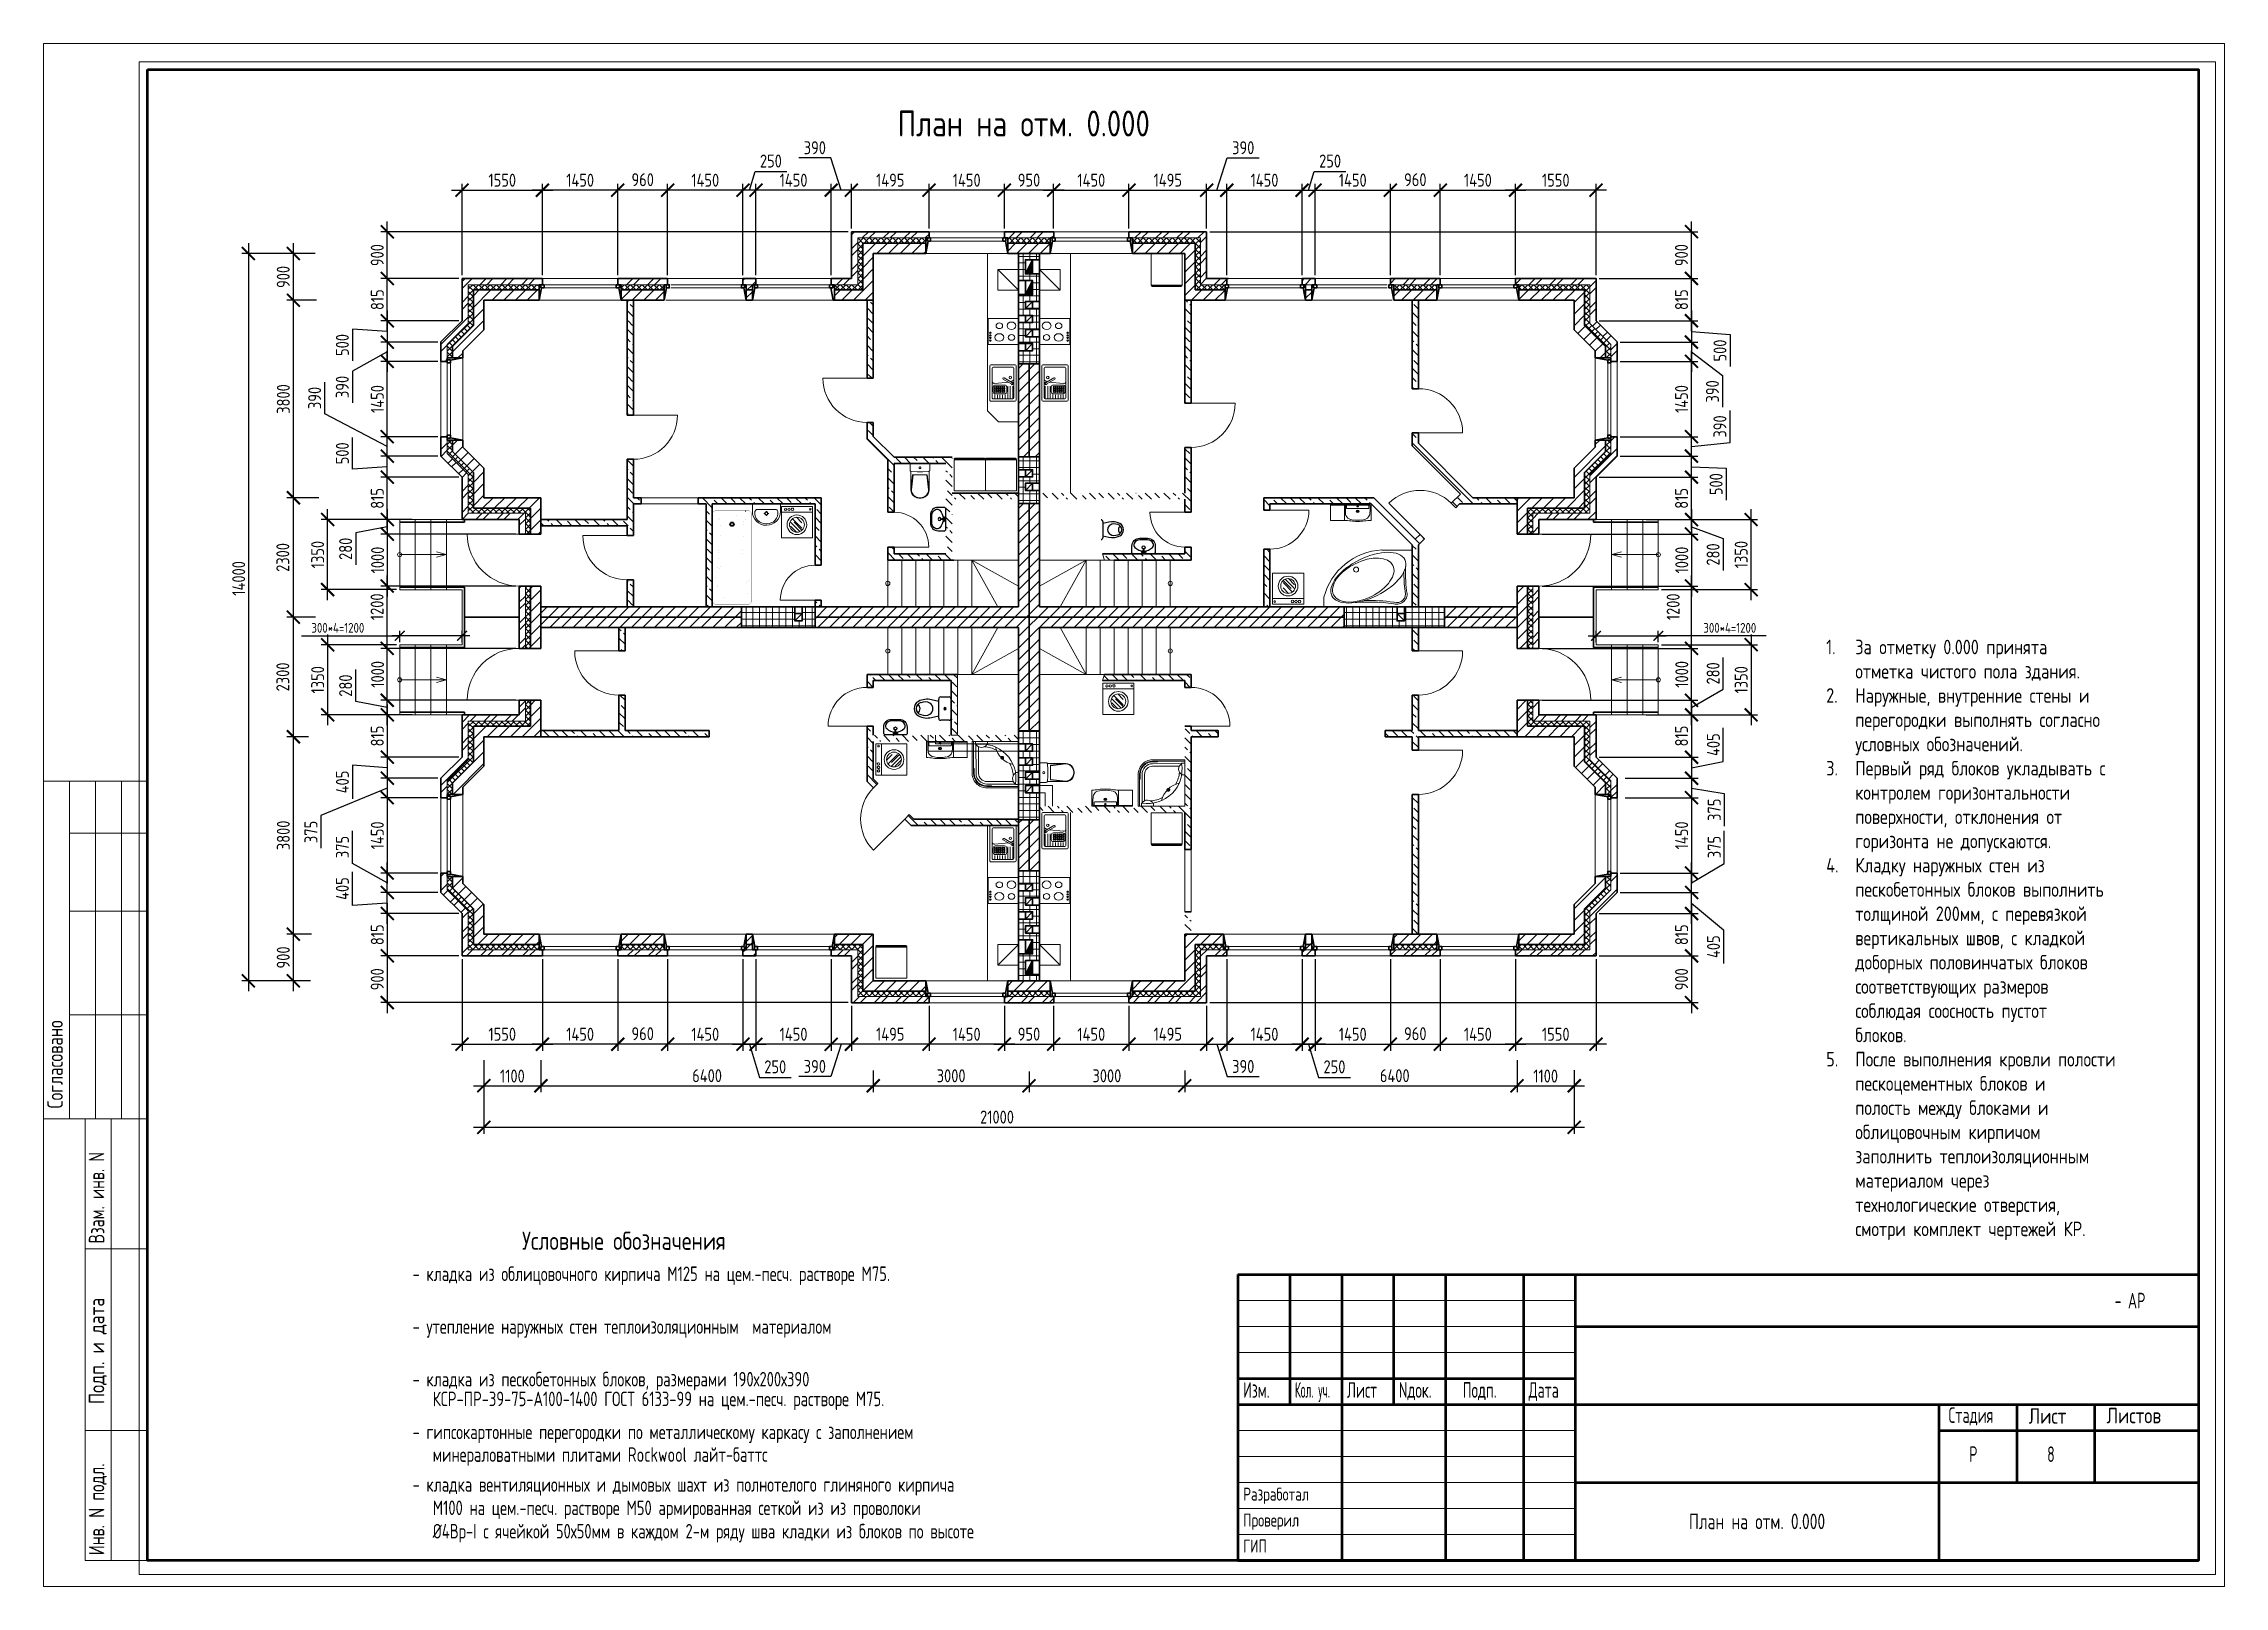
# Paper-space layout 'A8' of a CAD drawing. Header units: millimetres. Extents: x -3 to 417, y -3 to 294.
# The model-space entities are those that its viewports show. They can reach past a viewport. Long polylines and large blocks are cut down to what shows.
import ezdxf
from ezdxf.enums import TextEntityAlignment as Align

# ---------------------------------------------------------------- set-up
doc = ezdxf.new("R2010")
doc.units = ezdxf.units.MM
doc.header["$LTSCALE"] = 100
doc.header["$PDMODE"] = 35
doc.linetypes.add('GOST2.303 4', pattern=[7, 5, -2, 0])
doc.linetypes.add('HIDDEN', pattern=[0.375, 0.25, -0.125])
for name, color, linetype, lineweight in [('0.3', 7, 'Continuous', 30), ('0.5', 7, 'Continuous', 50), ('Примітки 0.09', 200, 'Continuous', 9), ('Розміри 0.09', 5, 'Continuous', 9), ('Сантехника', 3, 'Continuous', 25), ('Сантехніка 0.18', 92, 'Continuous', 18), ('Тонкі 0.18', 142, 'Continuous', 18), ('Штрихові 0.18', 7, 'GOST2.303 4', 18), ('Штрихування 0.09', 253, 'Continuous', 9)]:
    doc.layers.add(name, color=color, linetype=linetype, lineweight=lineweight)
doc.layers.add('ViewPorts', color=240, linetype='Continuous', plot=False)
doc.styles.add('GOST 2.304', font='CS_Gost2304.shx')
doc.styles.add('my stiyle', font='arial.ttf', dxfattribs={"height": 230})
doc.styles.add('SPDS', font='SPDS.shx', dxfattribs={"width": 0.9})
doc.dimstyles.new('SPDS', dxfattribs={"dimscale": 100, "dimtxt": 2.5, "dimasz": 2.5, "dimexe": 1.25, "dimexo": 0.625, "dimtad": 1, "dimrnd": 0.001, "dimtxsty": 'GOST 2.304', "dimblk": 'ARCHTICK', "dimcen": 2.5, "dimdle": 2, "dimadec": 0, "dimazin": 2, "dimtfac": 0.75, "dimtmove": 1, "dimatfit": 3, "dimfxl": 0, "dimtolj": 1, "dimarcsym": 0})

psp = doc.layouts.new('A8')

# ---------------------------------------------------------------- texts
at = {"layer": 'Примітки 0.09', "style": 'SPDS', "width": 0.805546}
psp.add_text('8', height=3, dxfattribs=at).set_placement((382.84, 20.77))
at = {"layer": 'Примітки 0.09', "color": 7, "insert": (326.98, 9.33), "char_height": 3, "width": 70, "attachment_point": 5, "style": 'SPDS'}
psp.add_mtext('{\\C256;План на отм. 0.000}', dxfattribs=at)

msp = doc.modelspace()

# ---------------------------------------------------------------- texts
at = {"layer": 'Примітки 0.09', "style": 'SPDS'}
msp.add_text('План на отм. 0.000', height=500, dxfattribs=at).set_placement((85480.507, -90656.241), align=Align.CENTER)
at = {"layer": 'Примітки 0.09', "style": 'GOST 2.304'}
msp.add_text('Условные обозначения', height=350, dxfattribs=at).set_placement((75818.626, -112088.548))
at = {"layer": 'Примітки 0.09', "ltscale": 0.5, "style": 'GOST 2.304', "width": 0.9}
for s, p in [('- кладка из облицовочного кирпича М125 на цем.-песч. растворе М75.', (73710.115, -112689.061)), ('- утепление наружных стен теплоизоляционным  материалом', (73710.115, -113703.58)), ('- кладка из пескобетонных блоков, размерами 190х200х390 ', (73710.115, -114718.099)), ('   КСP-ПР-39-75-А100-1400 ГОСТ 6133-99 на цем.-песч. растворе М75.', (73710.115, -115097.944)), ('- гипсокартонные перегородки по металлическому каркасу с заполнением', (73710.115, -115732.618)), ('   минераловатными плитами Rockwool лайт-баттс', (73710.115, -116169.647)), ('- кладка вентиляционных и дымовых шахт из полнотелого глиняного кирпича', (73710.115, -116744.391)), ('   М100 на цем.-песч. растворе М50 армированная сеткой из из проволоки', (73710.115, -117193.721)), ('   %%C4Вр-I с ячейкой 50х50мм в каждом 2-м ряду шва кладки из блоков по высоте', (73710.115, -117644.4))]:
    msp.add_text(s, height=280, dxfattribs=at).set_placement(p)
at = {"layer": 'Примітки 0.09', "ltscale": 1000000.0, "insert": (100936.115, -100343.567), "char_height": 280, "width": 6830.74951, "attachment_point": 1, "style": 'SPDS'}
msp.add_mtext('\\pi-560,l560,t560,653.21;{\\W1;1.^IЗа отметку 0.000 принята \\P\\pi0,t653.21;отметка чистого пола здания.\\P\\pi-560,t560,653.21;2.^IНаружные, внутренние стены и \\P\\pi0,t653.21;перегородки выполнять согласно \\Pусловных обозначений.\\P\\pi-560,t560,653.21;\\A1;3.^IПервый ряд блоков укладывать с \\P\\pi0,t653.21;контролем горизонтальности \\Pповерхности, отклонения от \\Pгоризонта не допускаются.\\P\\pi-560,t560,653.21;4.^IКладку наружных стен из \\P\\pi0,t653.21;пескобетонных блоков выполнить \\Pтолщиной 200мм, с перевязкой \\Pвертикальных швов, с кладкой \\Pдоборных половинчатых блоков \\Pсоответствующих размеров \\Pсоблюдая соосность пустот \\Pблоков.\\P\\pi-560,t560,653.21;5.^IПосле выполнения кровли полости \\P\\pi0,t653.21;пескоцементных блоков и \\Pполость между блоками и \\Pоблицовочным кирпичом \\Pзаполнить \\A0;теплоизоляционным  \\Pматериалом\\A1; через \\Pтехнологические отверстия, \\Pсмотри комплект чертежей КР.}', dxfattribs=at)

# ---------------------------------------------------------------- blocks, each defined once
blk = doc.blocks.new('A$C1BD929A5')
at = {"layer": 'Тонкі 0.18', "color": 0, "extrusion": (1, 0, 0)}
for points, elevation in [([(8500, 0), (15000, 0)], -2000), ([(14000, 0), (15000, 0)], -1500), ([(14000, 0), (15000, 0)], -1000), ([(14000, 0), (15000, 0)], -500), ([(12500, 0), (14000, 0)], -1500), ([(12500, 0), (14000, 0)], -1000), ([(12500, 0), (14000, 0)], -500), ([(10500, 0), (12500, 0)], -1500), ([(10500, 0), (12500, 0)], -1000), ([(10500, 0), (12500, 0)], -500), ([(8500, 0), (10500, 0)], -1500), ([(8500, 0), (10500, 0)], -1000), ([(8500, 0), (10500, 0)], -500), ([(0, 0), (8500, 0)], -1200), ([(0, 0), (8500, 0)], -700)]:
    blk.add_lwpolyline(points, dxfattribs=dict(at, elevation=elevation))
at = {"layer": 'Тонкі 0.18', "color": 0, "extrusion": (0, 1, 0)}
for points, elevation in [([(2000, 0), (0, 0)], 15000), ([(1500, 0), (1000, 0)], 14000), ([(1000, 0), (500, 0)], 14000), ([(500, 0), (0, 0)], 14000), ([(1500, 0), (1000, 0)], 12500), ([(1000, 0), (500, 0)], 12500), ([(500, 0), (0, 0)], 12500), ([(1500, 0), (1000, 0)], 10500), ([(1000, 0), (500, 0)], 10500), ([(500, 0), (0, 0)], 10500), ([(2000, 0), (0, 0)], 8500), ([(1200, 0), (0, 0)], 8500), ([(1200, 0), (0, 0)], 6000), ([(1200, 0), (0, 0)], 2500)]:
    blk.add_lwpolyline(points, dxfattribs=dict(at, elevation=elevation))
at = {"layer": 'Тонкі 0.18', "color": 0, "extrusion": (1, 0, 0)}
blk.add_lwpolyline([(0, 0), (8500, 0)], dxfattribs=at)
at = {"layer": 'Тонкі 0.18', "color": 0, "extrusion": (0, 1, 0)}
blk.add_lwpolyline([(1200, 0), (0, 0)], dxfattribs=at)
at = {"layer": 'Тонкі 0.18', "color": 0, "ltscale": 0.01, "style": 'SPDS'}
for s, width, p in [('Согласовано', 0.95, (-1630, 8700)), ('Взам. инв. N', 0.898187, (-830, 6100)), ('Инв. N подл.', 0.909605, (-830, 100))]:
    blk.add_text(s, height=300, rotation=90, dxfattribs=dict(at, width=width)).set_placement(p)
blk.add_text('Подп. и дата', height=300, rotation=90, dxfattribs=at).set_placement((-830, 3010))
blk = doc.blocks.new('A$C2803562B')
at = {"color": 7, "lineweight": 50, "extrusion": (1, 0, 0)}
for points, elevation in [([(5500, 0), (5000, 0)], -17500), ([(5500, 0), (5000, 0)], -16500), ([(5500, 0), (5000, 0)], -15500), ([(5500, 0), (5000, 0)], -14500), ([(5500, 0), (5000, 0)], -13000), ([(5500, 0), (5000, 0)], -12000), ([(5000, 0), (4500, 0)], -17500), ([(5000, 0), (4500, 0)], -16500), ([(5000, 0), (4500, 0)], -15500), ([(5000, 0), (4500, 0)], -14500), ([(5000, 0), (4500, 0)], -13000), ([(5000, 0), (4500, 0)], -12000), ([(4500, 0), (4000, 0)], -17500), ([(4500, 0), (4000, 0)], -16500), ([(4500, 0), (4000, 0)], -15500), ([(4500, 0), (4000, 0)], -14500), ([(4500, 0), (4000, 0)], -13000), ([(4500, 0), (4000, 0)], -12000), ([(4000, 0), (3500, 0)], -17500), ([(4000, 0), (3500, 0)], -16500), ([(4000, 0), (3500, 0)], -15500), ([(4000, 0), (3500, 0)], -14500), ([(4000, 0), (3500, 0)], -13000), ([(4000, 0), (3500, 0)], -12000), ([(3500, 0), (3000, 0)], -17500), ([(3500, 0), (3000, 0)], -16500), ([(3500, 0), (3000, 0)], -15500), ([(3500, 0), (3000, 0)], -14500), ([(3500, 0), (3000, 0)], -13000), ([(3500, 0), (3000, 0)], -12000), ([(3000, 0), (2500, 0)], -16500), ([(3000, 0), (2500, 0)], -14500), ([(3000, 0), (2500, 0)], -13000), ([(3000, 0), (2500, 0)], -12000), ([(3000, 0), (2500, 0)], -5000), ([(3000, 0), (2500, 0)], -3500), ([(3000, 0), (2500, 0)], -2000), ([(2500, 0), (2000, 0)], -16500), ([(2500, 0), (2000, 0)], -14500), ([(2500, 0), (2000, 0)], -13000), ([(2500, 0), (2000, 0)], -12000), ([(2500, 0), (2000, 0)], -5000), ([(2500, 0), (2000, 0)], -3500), ([(2500, 0), (2000, 0)], -2000), ([(2000, 0), (1500, 0)], -16500), ([(2000, 0), (1500, 0)], -14500), ([(2000, 0), (1500, 0)], -13000), ([(2000, 0), (1500, 0)], -12000), ([(2000, 0), (1500, 0)], -5000), ([(2000, 0), (1500, 0)], -3500), ([(2000, 0), (1500, 0)], -2000), ([(1500, 0), (1000, 0)], -16500), ([(1500, 0), (1000, 0)], -14500), ([(1500, 0), (1000, 0)], -13000), ([(1500, 0), (1000, 0)], -12000), ([(1500, 0), (0, 0)], -5000), ([(1000, 0), (500, 0)], -16500), ([(1000, 0), (500, 0)], -14500), ([(1000, 0), (500, 0)], -13000), ([(1000, 0), (500, 0)], -12000), ([(500, 0), (0, 0)], -16500), ([(500, 0), (0, 0)], -14500), ([(500, 0), (0, 0)], -13000), ([(500, 0), (0, 0)], -12000)]:
    blk.add_lwpolyline(points, dxfattribs=dict(at, elevation=elevation))
at = {"color": 7, "extrusion": (0, 1, 0)}
for points, elevation in [([(18500, 0), (17500, 0)], 5000), ([(17500, 0), (16500, 0)], 5000), ([(16500, 0), (15500, 0)], 5000), ([(15500, 0), (14500, 0)], 5000), ([(14500, 0), (13000, 0)], 5000), ([(13000, 0), (12000, 0)], 5000), ([(18500, 0), (17500, 0)], 4500), ([(17500, 0), (16500, 0)], 4500), ([(16500, 0), (15500, 0)], 4500), ([(15500, 0), (14500, 0)], 4500), ([(14500, 0), (13000, 0)], 4500), ([(13000, 0), (12000, 0)], 4500), ([(18500, 0), (17500, 0)], 4000), ([(17500, 0), (16500, 0)], 4000), ([(16500, 0), (15500, 0)], 4000), ([(15500, 0), (14500, 0)], 4000), ([(14500, 0), (13000, 0)], 4000), ([(13000, 0), (12000, 0)], 4000), ([(18500, 0), (17500, 0)], 2500), ([(17500, 0), (16500, 0)], 2500), ([(16500, 0), (15500, 0)], 2500), ([(15500, 0), (14500, 0)], 2500), ([(14500, 0), (13000, 0)], 2500), ([(13000, 0), (12000, 0)], 2500), ([(18500, 0), (17500, 0)], 2000), ([(17500, 0), (16500, 0)], 2000), ([(16500, 0), (15500, 0)], 2000), ([(15500, 0), (14500, 0)], 2000), ([(14500, 0), (13000, 0)], 2000), ([(13000, 0), (12000, 0)], 2000), ([(18500, 0), (17500, 0)], 1500), ([(17500, 0), (16500, 0)], 1500), ([(16500, 0), (15500, 0)], 1500), ([(15500, 0), (14500, 0)], 1500), ([(14500, 0), (13000, 0)], 1500), ([(13000, 0), (12000, 0)], 1500), ([(18500, 0), (17500, 0)], 1000), ([(17500, 0), (16500, 0)], 1000), ([(16500, 0), (15500, 0)], 1000), ([(15500, 0), (14500, 0)], 1000), ([(14500, 0), (13000, 0)], 1000), ([(13000, 0), (12000, 0)], 1000), ([(18500, 0), (17500, 0)], 500), ([(17500, 0), (16500, 0)], 500), ([(16500, 0), (15500, 0)], 500), ([(15500, 0), (14500, 0)], 500), ([(14500, 0), (13000, 0)], 500), ([(13000, 0), (12000, 0)], 500)]:
    blk.add_lwpolyline(points, dxfattribs=dict(at, elevation=elevation))
at = {"color": 7, "lineweight": 50, "extrusion": (0, 1, 0)}
for points, elevation in [([(12000, 0), (5000, 0)], 4500), ([(5000, 0), (3500, 0)], 4500), ([(3500, 0), (2000, 0)], 4500), ([(2000, 0), (0, 0)], 4500), ([(18500, 0), (17500, 0)], 3500), ([(17500, 0), (16500, 0)], 3500), ([(16500, 0), (15500, 0)], 3500), ([(15500, 0), (14500, 0)], 3500), ([(14500, 0), (13000, 0)], 3500), ([(13000, 0), (12000, 0)], 3500), ([(18500, 0), (17500, 0)], 3000), ([(17500, 0), (16500, 0)], 3000), ([(16500, 0), (15500, 0)], 3000), ([(15500, 0), (14500, 0)], 3000), ([(14500, 0), (13000, 0)], 3000), ([(13000, 0), (12000, 0)], 3000), ([(12000, 0), (5000, 0)], 3000), ([(5000, 0), (3500, 0)], 3000), ([(3500, 0), (2000, 0)], 3000), ([(2000, 0), (0, 0)], 3000), ([(5000, 0), (3500, 0)], 2500), ([(3500, 0), (2000, 0)], 2500), ([(2000, 0), (0, 0)], 2500), ([(12000, 0), (5000, 0)], 1500), ([(5000, 0), (3500, 0)], 1500), ([(3500, 0), (2000, 0)], 1500), ([(2000, 0), (0, 0)], 1500)]:
    blk.add_lwpolyline(points, dxfattribs=dict(at, elevation=elevation))
at = {"extrusion": (0, 1, 0)}
blk.add_lwpolyline([(18500, 0), (0, 0)], dxfattribs=at)
at = {"layer": '0.5', "color": 0, "extrusion": (1, 0, 0), "elevation": -18500}
blk.add_lwpolyline([(5500, 0), (0, 0)], dxfattribs=at)
at = {"layer": '0.5', "color": 0, "extrusion": (0, 1, 0), "elevation": 5500}
blk.add_lwpolyline([(18500, 0), (0, 0)], dxfattribs=at)
at = {"layer": '0.5', "color": 0, "extrusion": (1, 0, 0)}
blk.add_lwpolyline([(5500, 0), (0, 0)], dxfattribs=at)
at = {"layer": '0.5', "color": 0, "extrusion": (0, 1, 0)}
blk.add_lwpolyline([(18500, 0), (0, 0)], dxfattribs=at)
at = {"color": 7, "style": 'SPDS'}
for s, height, width, p in [('- АР', 300, 0.805546, (-1613, 4850)), ('Изм.', 300, 0.8, (-18400, 3130)), ('Кол. уч.', 300, 0.6, (-17400, 3130)), ('Лист', 300, 0.8, (-16400, 3130)), ('Nдок.', 300, 0.8, (-15400, 3130)), ('Подп.', 300, 0.8, (-14169, 3130)), ('Дата', 300, 0.8, (-12900, 3130)), ('Стадия', 300, 0.805546, (-4811, 2646)), ('Р', 300, 0.805546, (-4415, 1895)), ('Разработал', 250, 0.9, (-18396, 1150)), ('Проверил', 250, 0.9, (-18396, 650)), ('ГИП', 250, 0.9, (-18396, 150))]:
    blk.add_text(s, height=height, dxfattribs=dict(at, width=width)).set_placement(p)
for s, p in [('Лист', (-3269, 2630)), ('Листов', (-1769, 2638))]:
    blk.add_text(s, height=300, dxfattribs=at).set_placement(p)
blk = doc.blocks.new('_ArchTick')
at = {"color": 0, "linetype": 'ByBlock', "const_width": 0.15}
blk.add_lwpolyline([(-0.5, -0.5), (0.5, 0.5)], dxfattribs=at)
blk = doc.blocks.new('*D24')
at = {"layer": 'Defpoints', "color": 0, "transparency": 16777216}
for p in [(75082, -108374), (76182, -108374), (76182, -108930)]:
    blk.add_point(p, dxfattribs=at)
at = {"layer": 'Розміри 0.09', "color": 0, "lineweight": -2, "transparency": 16777216}
for p, q in [((75082, -108437), (75082, -109055)), ((76182, -108437), (76182, -109055)), ((74882, -108930), (76382, -108930))]:
    blk.add_line(p, q, dxfattribs=at)
at = {"layer": 'Розміри 0.09', "color": 0, "lineweight": -2, "transparency": 16777216, "xscale": 250, "yscale": 250, "zscale": 250, "rotation": 180}
blk.add_blockref('_ArchTick', (75082, -108930), dxfattribs=at)
at = {"layer": 'Розміри 0.09', "color": 0, "lineweight": -2, "transparency": 16777216, "xscale": 250, "yscale": 250, "zscale": 250}
blk.add_blockref('_ArchTick', (76182, -108930), dxfattribs=at)
at = {"layer": 'Розміри 0.09', "color": 0, "transparency": 16777216, "insert": (75632, -108743), "char_height": 250, "attachment_point": 5, "style": 'GOST 2.304'}
blk.add_mtext('\\A1;1100', dxfattribs=at)
blk = doc.blocks.new('*D25')
at = {"layer": 'Defpoints', "color": 0, "transparency": 16777216}
for p in [(76182, -108374), (82582, -108574), (82582, -108930)]:
    blk.add_point(p, dxfattribs=at)
at = {"layer": 'Розміри 0.09', "color": 0, "lineweight": -2, "transparency": 16777216}
for p, q in [((76182, -108437), (76182, -109055)), ((82582, -108636), (82582, -109055)), ((75982, -108930), (82782, -108930))]:
    blk.add_line(p, q, dxfattribs=at)
at = {"layer": 'Розміри 0.09', "color": 0, "lineweight": -2, "transparency": 16777216, "xscale": 250, "yscale": 250, "zscale": 250, "rotation": 180}
blk.add_blockref('_ArchTick', (76182, -108930), dxfattribs=at)
at = {"layer": 'Розміри 0.09', "color": 0, "lineweight": -2, "transparency": 16777216, "xscale": 250, "yscale": 250, "zscale": 250}
blk.add_blockref('_ArchTick', (82582, -108930), dxfattribs=at)
at = {"layer": 'Розміри 0.09', "color": 0, "transparency": 16777216, "insert": (79382, -108736), "char_height": 250, "attachment_point": 5, "style": 'GOST 2.304'}
blk.add_mtext('\\A1;6400', dxfattribs=at)
blk = doc.blocks.new('*D26')
at = {"layer": 'Defpoints', "color": 0, "transparency": 16777216}
for p in [(82582, -108574), (85582, -108593), (85582, -108930)]:
    blk.add_point(p, dxfattribs=at)
at = {"layer": 'Розміри 0.09', "color": 0, "lineweight": -2, "transparency": 16777216}
for p, q in [((82582, -108636), (82582, -109055)), ((85582, -108655), (85582, -109055)), ((82382, -108930), (85782, -108930))]:
    blk.add_line(p, q, dxfattribs=at)
at = {"layer": 'Розміри 0.09', "color": 0, "lineweight": -2, "transparency": 16777216, "xscale": 250, "yscale": 250, "zscale": 250, "rotation": 180}
blk.add_blockref('_ArchTick', (82582, -108930), dxfattribs=at)
at = {"layer": 'Розміри 0.09', "color": 0, "lineweight": -2, "transparency": 16777216, "xscale": 250, "yscale": 250, "zscale": 250}
blk.add_blockref('_ArchTick', (85582, -108930), dxfattribs=at)
at = {"layer": 'Розміри 0.09', "color": 0, "transparency": 16777216, "insert": (84082, -108738), "char_height": 250, "attachment_point": 5, "style": 'GOST 2.304'}
blk.add_mtext('\\A1;3000', dxfattribs=at)
blk = doc.blocks.new('*D27')
at = {"layer": 'Defpoints', "color": 0, "transparency": 16777216}
for p in [(85582, -108593), (88582, -108574), (88582, -108930)]:
    blk.add_point(p, dxfattribs=at)
at = {"layer": 'Розміри 0.09', "color": 0, "lineweight": -2, "transparency": 16777216}
for p, q in [((85582, -108655), (85582, -109055)), ((88582, -108636), (88582, -109055)), ((85382, -108930), (88782, -108930))]:
    blk.add_line(p, q, dxfattribs=at)
at = {"layer": 'Розміри 0.09', "color": 0, "lineweight": -2, "transparency": 16777216, "xscale": 250, "yscale": 250, "zscale": 250, "rotation": 180}
blk.add_blockref('_ArchTick', (85582, -108930), dxfattribs=at)
at = {"layer": 'Розміри 0.09', "color": 0, "lineweight": -2, "transparency": 16777216, "xscale": 250, "yscale": 250, "zscale": 250}
blk.add_blockref('_ArchTick', (88582, -108930), dxfattribs=at)
at = {"layer": 'Розміри 0.09', "color": 0, "transparency": 16777216, "insert": (87082, -108738), "char_height": 250, "attachment_point": 5, "style": 'GOST 2.304'}
blk.add_mtext('\\A1;3000', dxfattribs=at)
blk = doc.blocks.new('*D28')
at = {"layer": 'Defpoints', "color": 0, "transparency": 16777216}
for p in [(88582, -108574), (94982, -108374), (94982, -108930)]:
    blk.add_point(p, dxfattribs=at)
at = {"layer": 'Розміри 0.09', "color": 0, "lineweight": -2, "transparency": 16777216}
for p, q in [((88582, -108636), (88582, -109055)), ((94982, -108437), (94982, -109055)), ((88382, -108930), (95182, -108930))]:
    blk.add_line(p, q, dxfattribs=at)
at = {"layer": 'Розміри 0.09', "color": 0, "lineweight": -2, "transparency": 16777216, "xscale": 250, "yscale": 250, "zscale": 250, "rotation": 180}
blk.add_blockref('_ArchTick', (88582, -108930), dxfattribs=at)
at = {"layer": 'Розміри 0.09', "color": 0, "lineweight": -2, "transparency": 16777216, "xscale": 250, "yscale": 250, "zscale": 250}
blk.add_blockref('_ArchTick', (94982, -108930), dxfattribs=at)
at = {"layer": 'Розміри 0.09', "color": 0, "transparency": 16777216, "insert": (92626, -108736), "char_height": 250, "attachment_point": 5, "style": 'GOST 2.304'}
blk.add_mtext('\\A1;6400', dxfattribs=at)
blk = doc.blocks.new('*D29')
at = {"layer": 'Defpoints', "color": 0, "transparency": 16777216}
for p in [(94982, -108374), (96082, -108566), (96082, -108930)]:
    blk.add_point(p, dxfattribs=at)
at = {"layer": 'Розміри 0.09', "color": 0, "lineweight": -2, "transparency": 16777216}
for p, q in [((94982, -108437), (94982, -109055)), ((96082, -108628), (96082, -109055)), ((94782, -108930), (96282, -108930))]:
    blk.add_line(p, q, dxfattribs=at)
at = {"layer": 'Розміри 0.09', "color": 0, "lineweight": -2, "transparency": 16777216, "xscale": 250, "yscale": 250, "zscale": 250, "rotation": 180}
blk.add_blockref('_ArchTick', (94982, -108930), dxfattribs=at)
at = {"layer": 'Розміри 0.09', "color": 0, "lineweight": -2, "transparency": 16777216, "xscale": 250, "yscale": 250, "zscale": 250}
blk.add_blockref('_ArchTick', (96082, -108930), dxfattribs=at)
at = {"layer": 'Розміри 0.09', "color": 0, "transparency": 16777216, "insert": (95532, -108743), "char_height": 250, "attachment_point": 5, "style": 'GOST 2.304'}
blk.add_mtext('\\A1;1100', dxfattribs=at)
blk = doc.blocks.new('*D30')
at = {"layer": 'Defpoints', "color": 0, "transparency": 16777216}
for p in [(75082, -108930), (96082, -108930), (96082, -109730)]:
    blk.add_point(p, dxfattribs=at)
at = {"layer": 'Розміри 0.09', "color": 0, "lineweight": -2, "transparency": 16777216}
for p, q in [((75082, -108993), (75082, -109855)), ((96082, -108993), (96082, -109855)), ((74882, -109730), (96282, -109730))]:
    blk.add_line(p, q, dxfattribs=at)
at = {"layer": 'Розміри 0.09', "color": 0, "lineweight": -2, "transparency": 16777216, "xscale": 250, "yscale": 250, "zscale": 250, "rotation": 180}
blk.add_blockref('_ArchTick', (75082, -109730), dxfattribs=at)
at = {"layer": 'Розміри 0.09', "color": 0, "lineweight": -2, "transparency": 16777216, "xscale": 250, "yscale": 250, "zscale": 250}
blk.add_blockref('_ArchTick', (96082, -109730), dxfattribs=at)
at = {"layer": 'Розміри 0.09', "color": 0, "transparency": 16777216, "insert": (84966, -109533), "char_height": 250, "attachment_point": 5, "style": 'GOST 2.304'}
blk.add_mtext('\\A1;21000', dxfattribs=at)
blk = doc.blocks.new('*D31')
at = {"layer": 'Defpoints', "color": 0, "transparency": 16777216}
for p in [(74662, -106430), (76212, -106430), (76212, -108130)]:
    blk.add_point(p, dxfattribs=at)
at = {"layer": 'Розміри 0.09', "color": 0, "lineweight": -2, "transparency": 16777216}
for p, q in [((74662, -106493), (74662, -108255)), ((76212, -106493), (76212, -108255)), ((74462, -108130), (76412, -108130))]:
    blk.add_line(p, q, dxfattribs=at)
at = {"layer": 'Розміри 0.09', "color": 0, "lineweight": -2, "transparency": 16777216, "xscale": 250, "yscale": 250, "zscale": 250, "rotation": 180}
blk.add_blockref('_ArchTick', (74662, -108130), dxfattribs=at)
at = {"layer": 'Розміри 0.09', "color": 0, "lineweight": -2, "transparency": 16777216, "xscale": 250, "yscale": 250, "zscale": 250}
blk.add_blockref('_ArchTick', (76212, -108130), dxfattribs=at)
at = {"layer": 'Розміри 0.09', "color": 0, "transparency": 16777216, "insert": (75437, -107938), "char_height": 250, "attachment_point": 5, "style": 'GOST 2.304'}
blk.add_mtext('\\A1;1550', dxfattribs=at)
blk = doc.blocks.new('*D32')
at = {"layer": 'Defpoints', "color": 0, "transparency": 16777216}
for p in [(71414, -106010), (71828, -106010), (71809, -106910)]:
    blk.add_point(p, dxfattribs=at)
at = {"layer": 'Розміри 0.09', "color": 0, "lineweight": -2, "transparency": 16777216}
for p, q in [((71414, -107110), (71414, -105810)), ((71765, -106010), (71289, -106010)), ((71747, -106910), (71289, -106910))]:
    blk.add_line(p, q, dxfattribs=at)
at = {"layer": 'Розміри 0.09', "color": 0, "lineweight": -2, "transparency": 16777216, "xscale": 250, "yscale": 250, "zscale": 250}
for p, rotation in [((71414, -106010), 90), ((71414, -106910), 270)]:
    blk.add_blockref('_ArchTick', p, dxfattribs=dict(at, rotation=rotation))
at = {"layer": 'Розміри 0.09', "color": 0, "transparency": 16777216, "insert": (71219, -106460), "char_height": 250, "attachment_point": 5, "rotation": 90, "style": 'GOST 2.304'}
blk.add_mtext('\\A1;900', dxfattribs=at)
blk = doc.blocks.new('*D33')
at = {"layer": 'Defpoints', "color": 0, "transparency": 16777216}
for p in [(71414, -102210), (71768, -102210), (71828, -106010)]:
    blk.add_point(p, dxfattribs=at)
at = {"layer": 'Розміри 0.09', "color": 0, "lineweight": -2, "transparency": 16777216}
for p, q in [((71414, -106210), (71414, -102010)), ((71705, -102210), (71289, -102210)), ((71765, -106010), (71289, -106010))]:
    blk.add_line(p, q, dxfattribs=at)
at = {"layer": 'Розміри 0.09', "color": 0, "lineweight": -2, "transparency": 16777216, "xscale": 250, "yscale": 250, "zscale": 250}
for p, rotation in [((71414, -102210), 90), ((71414, -106010), 270)]:
    blk.add_blockref('_ArchTick', p, dxfattribs=dict(at, rotation=rotation))
at = {"layer": 'Розміри 0.09', "color": 0, "transparency": 16777216, "insert": (71221, -104110), "char_height": 250, "attachment_point": 5, "rotation": 90, "style": 'GOST 2.304'}
blk.add_mtext('\\A1;3800', dxfattribs=at)
blk = doc.blocks.new('*D34')
at = {"layer": 'Defpoints', "color": 0, "transparency": 16777216}
for p in [(71414, -99910), (71904, -99910), (71768, -102210)]:
    blk.add_point(p, dxfattribs=at)
at = {"layer": 'Розміри 0.09', "color": 0, "lineweight": -2, "transparency": 16777216}
for p, q in [((71841, -99910), (71289, -99910)), ((71414, -102410), (71414, -99710)), ((71705, -102210), (71289, -102210))]:
    blk.add_line(p, q, dxfattribs=at)
at = {"layer": 'Розміри 0.09', "color": 0, "lineweight": -2, "transparency": 16777216, "xscale": 250, "yscale": 250, "zscale": 250}
for p, rotation in [((71414, -99910), 90), ((71414, -102210), 270)]:
    blk.add_blockref('_ArchTick', p, dxfattribs=dict(at, rotation=rotation))
at = {"layer": 'Розміри 0.09', "color": 0, "transparency": 16777216, "insert": (71211, -101060), "char_height": 250, "attachment_point": 5, "rotation": 90, "style": 'GOST 2.304'}
blk.add_mtext('\\A1;2300', dxfattribs=at)
blk = doc.blocks.new('*D35')
at = {"layer": 'Defpoints', "color": 0, "transparency": 16777216}
for p in [(71414, -97610), (71965, -97610), (71904, -99910)]:
    blk.add_point(p, dxfattribs=at)
at = {"layer": 'Розміри 0.09', "color": 0, "lineweight": -2, "transparency": 16777216}
for p, q in [((71414, -100110), (71414, -97410)), ((71902, -97610), (71289, -97610)), ((71841, -99910), (71289, -99910))]:
    blk.add_line(p, q, dxfattribs=at)
at = {"layer": 'Розміри 0.09', "color": 0, "lineweight": -2, "transparency": 16777216, "xscale": 250, "yscale": 250, "zscale": 250}
for p, rotation in [((71414, -97610), 90), ((71414, -99910), 270)]:
    blk.add_blockref('_ArchTick', p, dxfattribs=dict(at, rotation=rotation))
at = {"layer": 'Розміри 0.09', "color": 0, "transparency": 16777216, "insert": (71211, -98760), "char_height": 250, "attachment_point": 5, "rotation": 90, "style": 'GOST 2.304'}
blk.add_mtext('\\A1;2300', dxfattribs=at)
blk = doc.blocks.new('*D36')
at = {"layer": 'Defpoints', "color": 0, "transparency": 16777216}
for p in [(71414, -93810), (71921, -93810), (71965, -97610)]:
    blk.add_point(p, dxfattribs=at)
at = {"layer": 'Розміри 0.09', "color": 0, "lineweight": -2, "transparency": 16777216}
for p, q in [((71414, -97810), (71414, -93610)), ((71859, -93810), (71289, -93810)), ((71902, -97610), (71289, -97610))]:
    blk.add_line(p, q, dxfattribs=at)
at = {"layer": 'Розміри 0.09', "color": 0, "lineweight": -2, "transparency": 16777216, "xscale": 250, "yscale": 250, "zscale": 250}
for p, rotation in [((71414, -93810), 90), ((71414, -97610), 270)]:
    blk.add_blockref('_ArchTick', p, dxfattribs=dict(at, rotation=rotation))
at = {"layer": 'Розміри 0.09', "color": 0, "transparency": 16777216, "insert": (71221, -95710), "char_height": 250, "attachment_point": 5, "rotation": 90, "style": 'GOST 2.304'}
blk.add_mtext('\\A1;3800', dxfattribs=at)
blk = doc.blocks.new('*D37')
at = {"layer": 'Defpoints', "color": 0, "transparency": 16777216}
for p in [(71414, -92910), (71899, -92910), (71921, -93810)]:
    blk.add_point(p, dxfattribs=at)
at = {"layer": 'Розміри 0.09', "color": 0, "lineweight": -2, "transparency": 16777216}
for p, q in [((71414, -94010), (71414, -92710)), ((71836, -92910), (71289, -92910)), ((71859, -93810), (71289, -93810))]:
    blk.add_line(p, q, dxfattribs=at)
at = {"layer": 'Розміри 0.09', "color": 0, "lineweight": -2, "transparency": 16777216, "xscale": 250, "yscale": 250, "zscale": 250}
for p, rotation in [((71414, -92910), 90), ((71414, -93810), 270)]:
    blk.add_blockref('_ArchTick', p, dxfattribs=dict(at, rotation=rotation))
at = {"layer": 'Розміри 0.09', "color": 0, "transparency": 16777216, "insert": (71219, -93360), "char_height": 250, "attachment_point": 5, "rotation": 90, "style": 'GOST 2.304'}
blk.add_mtext('\\A1;900', dxfattribs=at)
blk = doc.blocks.new('*D38')
at = {"layer": 'Defpoints', "color": 0, "transparency": 16777216}
for p in [(71414, -92910), (70548, -106910), (71414, -106910)]:
    blk.add_point(p, dxfattribs=at)
at = {"layer": 'Розміри 0.09', "color": 0, "lineweight": -2, "transparency": 16777216}
for p, q in [((70548, -92710), (70548, -107110)), ((71351, -92910), (70423, -92910)), ((71351, -106910), (70423, -106910))]:
    blk.add_line(p, q, dxfattribs=at)
at = {"layer": 'Розміри 0.09', "color": 0, "lineweight": -2, "transparency": 16777216, "xscale": 250, "yscale": 250, "zscale": 250}
for p, rotation in [((70548, -92910), 90), ((70548, -106910), 270)]:
    blk.add_blockref('_ArchTick', p, dxfattribs=dict(at, rotation=rotation))
at = {"layer": 'Розміри 0.09', "color": 0, "transparency": 16777216, "insert": (70361, -99163), "char_height": 250, "attachment_point": 5, "rotation": 90, "style": 'GOST 2.304'}
blk.add_mtext('\\A1;14000', dxfattribs=at)
blk = doc.blocks.new('*D39')
at = {"layer": 'Defpoints', "color": 0, "transparency": 16777216}
for p in [(73462, -100440), (72074, -101790), (73462, -101790)]:
    blk.add_point(p, dxfattribs=at)
at = {"layer": 'Розміри 0.09', "color": 0, "lineweight": -2, "transparency": 16777216}
for p, q in [((72074, -100240), (72074, -101990)), ((73400, -100440), (71949, -100440)), ((73400, -101790), (71949, -101790))]:
    blk.add_line(p, q, dxfattribs=at)
at = {"layer": 'Розміри 0.09', "color": 0, "lineweight": -2, "transparency": 16777216, "xscale": 250, "yscale": 250, "zscale": 250}
for p, rotation in [((72074, -100440), 90), ((72074, -101790), 270)]:
    blk.add_blockref('_ArchTick', p, dxfattribs=dict(at, rotation=rotation))
at = {"layer": 'Розміри 0.09', "color": 0, "transparency": 16777216, "insert": (71882, -101115), "char_height": 250, "attachment_point": 5, "rotation": 90, "style": 'GOST 2.304'}
blk.add_mtext('\\A1;1350', dxfattribs=at)
blk = doc.blocks.new('*D65')
at = {"layer": 'Defpoints', "color": 0, "transparency": 16777216}
for p in [(74162, -103385), (73223, -104835), (74257, -104835)]:
    blk.add_point(p, dxfattribs=at)
at = {"layer": 'Розміри 0.09', "color": 0, "lineweight": -2, "transparency": 16777216}
for p, q in [((73223, -103185), (73223, -105035)), ((74100, -103385), (73098, -103385)), ((74195, -104835), (73098, -104835))]:
    blk.add_line(p, q, dxfattribs=at)
at = {"layer": 'Розміри 0.09', "color": 0, "lineweight": -2, "transparency": 16777216, "xscale": 250, "yscale": 250, "zscale": 250}
for p, rotation in [((73223, -103385), 90), ((73223, -104835), 270)]:
    blk.add_blockref('_ArchTick', p, dxfattribs=dict(at, rotation=rotation))
at = {"layer": 'Розміри 0.09', "color": 0, "transparency": 16777216, "insert": (73031, -104110), "char_height": 250, "attachment_point": 5, "rotation": 90, "style": 'GOST 2.304'}
blk.add_mtext('\\A1;1450', dxfattribs=at)
blk = doc.blocks.new('*D66')
at = {"layer": 'Defpoints', "color": 0, "transparency": 16777216}
for p in [(76212, -106430), (77662, -106430), (76212, -108130)]:
    blk.add_point(p, dxfattribs=at)
at = {"layer": 'Розміри 0.09', "color": 0, "lineweight": -2, "transparency": 16777216}
for p, q in [((76212, -106493), (76212, -108255)), ((77662, -106493), (77662, -108255)), ((77862, -108130), (76012, -108130))]:
    blk.add_line(p, q, dxfattribs=at)
at = {"layer": 'Розміри 0.09', "color": 0, "lineweight": -2, "transparency": 16777216, "xscale": 250, "yscale": 250, "zscale": 250, "rotation": 180}
blk.add_blockref('_ArchTick', (76212, -108130), dxfattribs=at)
at = {"layer": 'Розміри 0.09', "color": 0, "lineweight": -2, "transparency": 16777216, "xscale": 250, "yscale": 250, "zscale": 250}
blk.add_blockref('_ArchTick', (77662, -108130), dxfattribs=at)
at = {"layer": 'Розміри 0.09', "color": 0, "transparency": 16777216, "insert": (76937, -107938), "char_height": 250, "attachment_point": 5, "style": 'GOST 2.304'}
blk.add_mtext('\\A1;1450', dxfattribs=at)
blk = doc.blocks.new('*D67')
at = {"layer": 'Defpoints', "color": 0, "transparency": 16777216}
for p in [(83657, -107330), (85107, -107330), (83657, -108130)]:
    blk.add_point(p, dxfattribs=at)
at = {"layer": 'Розміри 0.09', "color": 0, "lineweight": -2, "transparency": 16777216}
for p, q in [((83657, -107393), (83657, -108255)), ((85107, -107393), (85107, -108255)), ((85307, -108130), (83457, -108130))]:
    blk.add_line(p, q, dxfattribs=at)
at = {"layer": 'Розміри 0.09', "color": 0, "lineweight": -2, "transparency": 16777216, "xscale": 250, "yscale": 250, "zscale": 250, "rotation": 180}
blk.add_blockref('_ArchTick', (83657, -108130), dxfattribs=at)
at = {"layer": 'Розміри 0.09', "color": 0, "lineweight": -2, "transparency": 16777216, "xscale": 250, "yscale": 250, "zscale": 250}
blk.add_blockref('_ArchTick', (85107, -108130), dxfattribs=at)
at = {"layer": 'Розміри 0.09', "color": 0, "transparency": 16777216, "insert": (84382, -107938), "char_height": 250, "attachment_point": 5, "style": 'GOST 2.304'}
blk.add_mtext('\\A1;1450', dxfattribs=at)
blk = doc.blocks.new('*D68')
at = {"layer": 'Defpoints', "color": 0, "transparency": 16777216}
for p in [(78622, -106430), (80072, -106430), (78622, -108130)]:
    blk.add_point(p, dxfattribs=at)
at = {"layer": 'Розміри 0.09', "color": 0, "lineweight": -2, "transparency": 16777216}
for p, q in [((78622, -106493), (78622, -108255)), ((80072, -106493), (80072, -108255)), ((80272, -108130), (78422, -108130))]:
    blk.add_line(p, q, dxfattribs=at)
at = {"layer": 'Розміри 0.09', "color": 0, "lineweight": -2, "transparency": 16777216, "xscale": 250, "yscale": 250, "zscale": 250, "rotation": 180}
blk.add_blockref('_ArchTick', (78622, -108130), dxfattribs=at)
at = {"layer": 'Розміри 0.09', "color": 0, "lineweight": -2, "transparency": 16777216, "xscale": 250, "yscale": 250, "zscale": 250}
blk.add_blockref('_ArchTick', (80072, -108130), dxfattribs=at)
at = {"layer": 'Розміри 0.09', "color": 0, "transparency": 16777216, "insert": (79347, -107938), "char_height": 250, "attachment_point": 5, "style": 'GOST 2.304'}
blk.add_mtext('\\A1;1450', dxfattribs=at)
blk = doc.blocks.new('*D69')
at = {"layer": 'Defpoints', "color": 0, "transparency": 16777216}
for p in [(80322, -106430), (81772, -106430), (80322, -108130)]:
    blk.add_point(p, dxfattribs=at)
at = {"layer": 'Розміри 0.09', "color": 0, "lineweight": -2, "transparency": 16777216}
for p, q in [((80322, -106493), (80322, -108255)), ((81772, -106493), (81772, -108255)), ((81972, -108130), (80122, -108130))]:
    blk.add_line(p, q, dxfattribs=at)
at = {"layer": 'Розміри 0.09', "color": 0, "lineweight": -2, "transparency": 16777216, "xscale": 250, "yscale": 250, "zscale": 250, "rotation": 180}
blk.add_blockref('_ArchTick', (80322, -108130), dxfattribs=at)
at = {"layer": 'Розміри 0.09', "color": 0, "lineweight": -2, "transparency": 16777216, "xscale": 250, "yscale": 250, "zscale": 250}
blk.add_blockref('_ArchTick', (81772, -108130), dxfattribs=at)
at = {"layer": 'Розміри 0.09', "color": 0, "transparency": 16777216, "insert": (81047, -107938), "char_height": 250, "attachment_point": 5, "style": 'GOST 2.304'}
blk.add_mtext('\\A1;1450', dxfattribs=at)
blk = doc.blocks.new('*D70')
at = {"layer": 'Defpoints', "color": 0, "transparency": 16777216}
for p in [(82162, -107330), (83657, -107330), (82162, -108130)]:
    blk.add_point(p, dxfattribs=at)
at = {"layer": 'Розміри 0.09', "color": 0, "lineweight": -2, "transparency": 16777216}
for p, q in [((82162, -107393), (82162, -108255)), ((83657, -107393), (83657, -108255)), ((83857, -108130), (81962, -108130))]:
    blk.add_line(p, q, dxfattribs=at)
at = {"layer": 'Розміри 0.09', "color": 0, "lineweight": -2, "transparency": 16777216, "xscale": 250, "yscale": 250, "zscale": 250, "rotation": 180}
blk.add_blockref('_ArchTick', (82162, -108130), dxfattribs=at)
at = {"layer": 'Розміри 0.09', "color": 0, "lineweight": -2, "transparency": 16777216, "xscale": 250, "yscale": 250, "zscale": 250}
blk.add_blockref('_ArchTick', (83657, -108130), dxfattribs=at)
at = {"layer": 'Розміри 0.09', "color": 0, "transparency": 16777216, "insert": (82910, -107936), "char_height": 250, "attachment_point": 5, "style": 'GOST 2.304'}
blk.add_mtext('\\A1;1495', dxfattribs=at)
blk = doc.blocks.new('*D71')
at = {"layer": 'Defpoints', "color": 0, "transparency": 16777216}
for p in [(81772, -106430), (82162, -107330), (81772, -108130)]:
    blk.add_point(p, dxfattribs=at)
at = {"layer": 'Розміри 0.09', "color": 0, "lineweight": -2, "transparency": 16777216}
for p, q in [((81772, -106493), (81772, -108255)), ((82162, -107393), (82162, -108255)), ((82362, -108130), (81572, -108130)), ((81967, -108130), (81763, -108753)), ((81763, -108753), (81151, -108753))]:
    blk.add_line(p, q, dxfattribs=at)
at = {"layer": 'Розміри 0.09', "color": 0, "lineweight": -2, "transparency": 16777216, "xscale": 250, "yscale": 250, "zscale": 250, "rotation": 180}
blk.add_blockref('_ArchTick', (81772, -108130), dxfattribs=at)
at = {"layer": 'Розміри 0.09', "color": 0, "lineweight": -2, "transparency": 16777216, "xscale": 250, "yscale": 250, "zscale": 250}
blk.add_blockref('_ArchTick', (82162, -108130), dxfattribs=at)
at = {"layer": 'Розміри 0.09', "color": 0, "transparency": 16777216, "insert": (81457, -108558), "char_height": 250, "attachment_point": 5, "style": 'GOST 2.304'}
blk.add_mtext('\\A1;390', dxfattribs=at)
blk = doc.blocks.new('*D72')
at = {"layer": 'Defpoints', "color": 0, "transparency": 16777216}
for p in [(77662, -106430), (78622, -106430), (77662, -108130)]:
    blk.add_point(p, dxfattribs=at)
at = {"layer": 'Розміри 0.09', "color": 0, "lineweight": -2, "transparency": 16777216}
for p, q in [((77662, -106493), (77662, -108255)), ((78622, -106493), (78622, -108255)), ((78822, -108130), (77462, -108130))]:
    blk.add_line(p, q, dxfattribs=at)
at = {"layer": 'Розміри 0.09', "color": 0, "lineweight": -2, "transparency": 16777216, "xscale": 250, "yscale": 250, "zscale": 250, "rotation": 180}
blk.add_blockref('_ArchTick', (77662, -108130), dxfattribs=at)
at = {"layer": 'Розміри 0.09', "color": 0, "lineweight": -2, "transparency": 16777216, "xscale": 250, "yscale": 250, "zscale": 250}
blk.add_blockref('_ArchTick', (78622, -108130), dxfattribs=at)
at = {"layer": 'Розміри 0.09', "color": 0, "transparency": 16777216, "insert": (78142, -107928), "char_height": 250, "attachment_point": 5, "style": 'GOST 2.304'}
blk.add_mtext('\\A1;960', dxfattribs=at)
blk = doc.blocks.new('*D73')
at = {"layer": 'Defpoints', "color": 0, "transparency": 16777216}
for p in [(73762, -101790), (73223, -102605), (74662, -102605)]:
    blk.add_point(p, dxfattribs=at)
at = {"layer": 'Розміри 0.09', "color": 0, "lineweight": -2, "transparency": 16777216}
for p, q in [((73223, -101590), (73223, -102805)), ((73700, -101790), (73098, -101790)), ((74600, -102605), (73098, -102605))]:
    blk.add_line(p, q, dxfattribs=at)
at = {"layer": 'Розміри 0.09', "color": 0, "lineweight": -2, "transparency": 16777216, "xscale": 250, "yscale": 250, "zscale": 250}
for p, rotation in [((73223, -101790), 90), ((73223, -102605), 270)]:
    blk.add_blockref('_ArchTick', p, dxfattribs=dict(at, rotation=rotation))
at = {"layer": 'Розміри 0.09', "color": 0, "transparency": 16777216, "insert": (73031, -102198), "char_height": 250, "attachment_point": 5, "rotation": 90, "style": 'GOST 2.304'}
blk.add_mtext('\\A1;815', dxfattribs=at)
blk = doc.blocks.new('*D74')
at = {"layer": 'Defpoints', "color": 0, "transparency": 16777216}
for p in [(74662, -102605), (73223, -103010), (74257, -103010)]:
    blk.add_point(p, dxfattribs=at)
at = {"layer": 'Розміри 0.09', "color": 0, "lineweight": -2, "transparency": 16777216}
for p, q in [((73223, -102405), (73223, -103210)), ((73223, -102808), (72550, -102758)), ((72550, -102758), (72550, -103406)), ((74600, -102605), (73098, -102605)), ((74195, -103010), (73098, -103010))]:
    blk.add_line(p, q, dxfattribs=at)
at = {"layer": 'Розміри 0.09', "color": 0, "lineweight": -2, "transparency": 16777216, "xscale": 250, "yscale": 250, "zscale": 250}
for p, rotation in [((73223, -102605), 90), ((73223, -103010), 270)]:
    blk.add_blockref('_ArchTick', p, dxfattribs=dict(at, rotation=rotation))
at = {"layer": 'Розміри 0.09', "color": 0, "transparency": 16777216, "insert": (72358, -103082), "char_height": 250, "attachment_point": 5, "rotation": 90, "style": 'GOST 2.304'}
blk.add_mtext('\\A1;405', dxfattribs=at)
blk = doc.blocks.new('*D75')
at = {"layer": 'Defpoints', "color": 0, "transparency": 16777216}
for p in [(74257, -103010), (73223, -103385), (74257, -103385)]:
    blk.add_point(p, dxfattribs=at)
at = {"layer": 'Розміри 0.09', "color": 0, "lineweight": -2, "transparency": 16777216}
for p, q in [((73223, -102810), (73223, -103585)), ((73223, -103198), (71945, -103729)), ((74195, -103010), (73098, -103010)), ((71945, -103729), (71945, -104358)), ((74195, -103385), (73098, -103385))]:
    blk.add_line(p, q, dxfattribs=at)
at = {"layer": 'Розміри 0.09', "color": 0, "lineweight": -2, "transparency": 16777216, "xscale": 250, "yscale": 250, "zscale": 250}
for p, rotation in [((73223, -103010), 90), ((73223, -103385), 270)]:
    blk.add_blockref('_ArchTick', p, dxfattribs=dict(at, rotation=rotation))
at = {"layer": 'Розміри 0.09', "color": 0, "transparency": 16777216, "insert": (71753, -104044), "char_height": 250, "attachment_point": 5, "rotation": 90, "style": 'GOST 2.304'}
blk.add_mtext('\\A1;375', dxfattribs=at)
blk = doc.blocks.new('*D76')
at = {"layer": 'Defpoints', "color": 0, "transparency": 16777216}
for p in [(73223, -105210), (74257, -105210), (74662, -105615)]:
    blk.add_point(p, dxfattribs=at)
at = {"layer": 'Розміри 0.09', "color": 0, "lineweight": -2, "transparency": 16777216}
for p, q in [((72550, -105457), (72550, -104810)), ((73223, -105413), (72550, -105457)), ((74195, -105210), (73098, -105210)), ((73223, -105815), (73223, -105010)), ((74600, -105615), (73098, -105615))]:
    blk.add_line(p, q, dxfattribs=at)
at = {"layer": 'Розміри 0.09', "color": 0, "lineweight": -2, "transparency": 16777216, "xscale": 250, "yscale": 250, "zscale": 250}
for p, rotation in [((73223, -105210), 90), ((73223, -105615), 270)]:
    blk.add_blockref('_ArchTick', p, dxfattribs=dict(at, rotation=rotation))
at = {"layer": 'Розміри 0.09', "color": 0, "transparency": 16777216, "insert": (72358, -105134), "char_height": 250, "attachment_point": 5, "rotation": 90, "style": 'GOST 2.304'}
blk.add_mtext('\\A1;405', dxfattribs=at)
blk = doc.blocks.new('*D77')
at = {"layer": 'Defpoints', "color": 0, "transparency": 16777216}
for p in [(73223, -104835), (74257, -104835), (74257, -105210)]:
    blk.add_point(p, dxfattribs=at)
at = {"layer": 'Розміри 0.09', "color": 0, "lineweight": -2, "transparency": 16777216}
for p, q in [((72550, -104649), (72550, -104020)), ((73223, -105023), (72550, -104649)), ((74195, -104835), (73098, -104835)), ((73223, -105410), (73223, -104635)), ((74195, -105210), (73098, -105210))]:
    blk.add_line(p, q, dxfattribs=at)
at = {"layer": 'Розміри 0.09', "color": 0, "lineweight": -2, "transparency": 16777216, "xscale": 250, "yscale": 250, "zscale": 250}
for p, rotation in [((73223, -104835), 90), ((73223, -105210), 270)]:
    blk.add_blockref('_ArchTick', p, dxfattribs=dict(at, rotation=rotation))
at = {"layer": 'Розміри 0.09', "color": 0, "transparency": 16777216, "insert": (72358, -104334), "char_height": 250, "attachment_point": 5, "rotation": 90, "style": 'GOST 2.304'}
blk.add_mtext('\\A1;375', dxfattribs=at)
blk = doc.blocks.new('*D40')
at = {"layer": 'Defpoints', "color": 0, "transparency": 16777216}
for p in [(74662, -105615), (73223, -106430), (74662, -106430)]:
    blk.add_point(p, dxfattribs=at)
at = {"layer": 'Розміри 0.09', "color": 0, "lineweight": -2, "transparency": 16777216}
for p, q in [((73223, -105415), (73223, -106630)), ((74600, -105615), (73098, -105615)), ((74600, -106430), (73098, -106430))]:
    blk.add_line(p, q, dxfattribs=at)
at = {"layer": 'Розміри 0.09', "color": 0, "lineweight": -2, "transparency": 16777216, "xscale": 250, "yscale": 250, "zscale": 250}
for p, rotation in [((73223, -105615), 90), ((73223, -106430), 270)]:
    blk.add_blockref('_ArchTick', p, dxfattribs=dict(at, rotation=rotation))
at = {"layer": 'Розміри 0.09', "color": 0, "transparency": 16777216, "insert": (73031, -106023), "char_height": 250, "attachment_point": 5, "rotation": 90, "style": 'GOST 2.304'}
blk.add_mtext('\\A1;815', dxfattribs=at)
blk = doc.blocks.new('*D41')
at = {"layer": 'Defpoints', "color": 0, "transparency": 16777216}
for p in [(74662, -106430), (73223, -107330), (82162, -107330)]:
    blk.add_point(p, dxfattribs=at)
at = {"layer": 'Розміри 0.09', "color": 0, "lineweight": -2, "transparency": 16777216}
for p, q in [((73223, -106230), (73223, -107530)), ((74600, -106430), (73098, -106430)), ((82100, -107330), (73098, -107330))]:
    blk.add_line(p, q, dxfattribs=at)
at = {"layer": 'Розміри 0.09', "color": 0, "lineweight": -2, "transparency": 16777216, "xscale": 250, "yscale": 250, "zscale": 250}
for p, rotation in [((73223, -106430), 90), ((73223, -107330), 270)]:
    blk.add_blockref('_ArchTick', p, dxfattribs=dict(at, rotation=rotation))
at = {"layer": 'Розміри 0.09', "color": 0, "transparency": 16777216, "insert": (73029, -106880), "char_height": 250, "attachment_point": 5, "rotation": 90, "style": 'GOST 2.304'}
blk.add_mtext('\\A1;900', dxfattribs=at)
blk = doc.blocks.new('*D42')
at = {"layer": 'Defpoints', "color": 0, "transparency": 16777216}
for p in [(73223, -101510), (75762, -101510), (73762, -101790)]:
    blk.add_point(p, dxfattribs=at)
at = {"layer": 'Розміри 0.09', "color": 0, "lineweight": -2, "transparency": 16777216}
for p, q in [((72617, -101533), (72617, -100920)), ((73223, -101650), (72617, -101533)), ((75700, -101510), (73098, -101510)), ((73223, -101990), (73223, -101310)), ((73700, -101790), (73098, -101790))]:
    blk.add_line(p, q, dxfattribs=at)
at = {"layer": 'Розміри 0.09', "color": 0, "lineweight": -2, "transparency": 16777216, "xscale": 250, "yscale": 250, "zscale": 250}
for p, rotation in [((73223, -101510), 90), ((73223, -101790), 270)]:
    blk.add_blockref('_ArchTick', p, dxfattribs=dict(at, rotation=rotation))
at = {"layer": 'Розміри 0.09', "color": 0, "transparency": 16777216, "insert": (72420, -101227), "char_height": 250, "attachment_point": 5, "rotation": 90, "style": 'GOST 2.304'}
blk.add_mtext('\\A1;280', dxfattribs=at)
blk = doc.blocks.new('*D43')
at = {"layer": 'Defpoints', "color": 0, "transparency": 16777216}
for p in [(73223, -100510), (75762, -100510), (75762, -101510)]:
    blk.add_point(p, dxfattribs=at)
at = {"layer": 'Розміри 0.09', "color": 0, "lineweight": -2, "transparency": 16777216}
for p, q in [((73223, -101710), (73223, -100310)), ((75700, -100510), (73098, -100510)), ((75700, -101510), (73098, -101510))]:
    blk.add_line(p, q, dxfattribs=at)
at = {"layer": 'Розміри 0.09', "color": 0, "lineweight": -2, "transparency": 16777216, "xscale": 250, "yscale": 250, "zscale": 250}
for p, rotation in [((73223, -100510), 90), ((73223, -101510), 270)]:
    blk.add_blockref('_ArchTick', p, dxfattribs=dict(at, rotation=rotation))
at = {"layer": 'Розміри 0.09', "color": 0, "transparency": 16777216, "insert": (73036, -101010), "char_height": 250, "attachment_point": 5, "rotation": 90, "style": 'GOST 2.304'}
blk.add_mtext('\\A1;1000', dxfattribs=at)
blk = doc.blocks.new('*D44')
at = {"layer": 'Defpoints', "color": 0, "transparency": 16777216}
for p in [(73223, -99310), (75762, -99310), (75762, -100510)]:
    blk.add_point(p, dxfattribs=at)
at = {"layer": 'Розміри 0.09', "color": 0, "lineweight": -2, "transparency": 16777216}
for p, q in [((73223, -100710), (73223, -99110)), ((75700, -99310), (73098, -99310)), ((75700, -100510), (73098, -100510))]:
    blk.add_line(p, q, dxfattribs=at)
at = {"layer": 'Розміри 0.09', "color": 0, "lineweight": -2, "transparency": 16777216, "xscale": 250, "yscale": 250, "zscale": 250}
for p, rotation in [((73223, -99310), 90), ((73223, -100510), 270)]:
    blk.add_blockref('_ArchTick', p, dxfattribs=dict(at, rotation=rotation))
at = {"layer": 'Розміри 0.09', "color": 0, "transparency": 16777216, "insert": (73026, -99710), "char_height": 250, "attachment_point": 5, "rotation": 90, "style": 'GOST 2.304'}
blk.add_mtext('\\A1;1200', dxfattribs=at)
blk = doc.blocks.new('*D45')
at = {"layer": 'Defpoints', "color": 0, "transparency": 16777216}
for p in [(73462, -100267), (73462, -100440), (74662, -100440)]:
    blk.add_point(p, dxfattribs=at)
at = {"layer": 'Розміри 0.09', "color": 0, "lineweight": -2, "transparency": 16777216}
for p, q in [((71570, -100267), (73462, -100267)), ((74812, -100267), (73312, -100267)), ((73462, -100393), (73462, -100173)), ((74662, -100393), (74662, -100173))]:
    blk.add_line(p, q, dxfattribs=at)
at = {"layer": 'Розміри 0.09', "color": 0, "lineweight": -2, "transparency": 16777216, "xscale": 187.5, "yscale": 187.5, "zscale": 187.5, "rotation": 180}
blk.add_blockref('_ArchTick', (73462, -100267), dxfattribs=at)
at = {"layer": 'Розміри 0.09', "color": 0, "lineweight": -2, "transparency": 16777216, "xscale": 187.5, "yscale": 187.5, "zscale": 187.5}
blk.add_blockref('_ArchTick', (74662, -100267), dxfattribs=at)
at = {"layer": 'Розміри 0.09', "color": 0, "transparency": 16777216, "insert": (72271, -100115), "char_height": 187.5, "attachment_point": 5, "style": 'GOST 2.304'}
blk.add_mtext('\\A1;300*4=1200', dxfattribs=at)
blk = doc.blocks.new('*D46')
at = {"layer": 'Defpoints', "color": 0, "transparency": 16777216}
for p in [(76212, -91690), (74662, -93390), (76212, -93390)]:
    blk.add_point(p, dxfattribs=at)
at = {"layer": 'Розміри 0.09', "color": 0, "lineweight": -2, "transparency": 16777216}
for p, q in [((74462, -91690), (76412, -91690)), ((74662, -93328), (74662, -91565)), ((76212, -93328), (76212, -91565))]:
    blk.add_line(p, q, dxfattribs=at)
at = {"layer": 'Розміри 0.09', "color": 0, "lineweight": -2, "transparency": 16777216, "xscale": 250, "yscale": 250, "zscale": 250, "rotation": 180}
blk.add_blockref('_ArchTick', (74662, -91690), dxfattribs=at)
at = {"layer": 'Розміри 0.09', "color": 0, "lineweight": -2, "transparency": 16777216, "xscale": 250, "yscale": 250, "zscale": 250}
blk.add_blockref('_ArchTick', (76212, -91690), dxfattribs=at)
at = {"layer": 'Розміри 0.09', "color": 0, "transparency": 16777216, "insert": (75437, -91498), "char_height": 250, "attachment_point": 5, "style": 'GOST 2.304'}
blk.add_mtext('\\A1;1550', dxfattribs=at)
blk = doc.blocks.new('*D47')
at = {"layer": 'Defpoints', "color": 0, "transparency": 16777216}
for p in [(72074, -98030), (73462, -98030), (73462, -99380)]:
    blk.add_point(p, dxfattribs=at)
at = {"layer": 'Розміри 0.09', "color": 0, "lineweight": -2, "transparency": 16777216}
for p, q in [((72074, -99580), (72074, -97830)), ((73400, -98030), (71949, -98030)), ((73400, -99380), (71949, -99380))]:
    blk.add_line(p, q, dxfattribs=at)
at = {"layer": 'Розміри 0.09', "color": 0, "lineweight": -2, "transparency": 16777216, "xscale": 250, "yscale": 250, "zscale": 250}
for p, rotation in [((72074, -98030), 90), ((72074, -99380), 270)]:
    blk.add_blockref('_ArchTick', p, dxfattribs=dict(at, rotation=rotation))
at = {"layer": 'Розміри 0.09', "color": 0, "transparency": 16777216, "insert": (71882, -98705), "char_height": 250, "attachment_point": 5, "rotation": 90, "style": 'GOST 2.304'}
blk.add_mtext('\\A1;1350', dxfattribs=at)
blk = doc.blocks.new('*D48')
at = {"layer": 'Defpoints', "color": 0, "transparency": 16777216}
for p in [(73223, -94985), (74257, -94985), (74257, -96435)]:
    blk.add_point(p, dxfattribs=at)
at = {"layer": 'Розміри 0.09', "color": 0, "lineweight": -2, "transparency": 16777216}
for p, q in [((73223, -96635), (73223, -94785)), ((74195, -94985), (73098, -94985)), ((74195, -96435), (73098, -96435))]:
    blk.add_line(p, q, dxfattribs=at)
at = {"layer": 'Розміри 0.09', "color": 0, "lineweight": -2, "transparency": 16777216, "xscale": 250, "yscale": 250, "zscale": 250}
for p, rotation in [((73223, -94985), 90), ((73223, -96435), 270)]:
    blk.add_blockref('_ArchTick', p, dxfattribs=dict(at, rotation=rotation))
at = {"layer": 'Розміри 0.09', "color": 0, "transparency": 16777216, "insert": (73031, -95710), "char_height": 250, "attachment_point": 5, "rotation": 90, "style": 'GOST 2.304'}
blk.add_mtext('\\A1;1450', dxfattribs=at)
blk = doc.blocks.new('*D49')
at = {"layer": 'Defpoints', "color": 0, "transparency": 16777216}
for p in [(76212, -91690), (76212, -93390), (77662, -93390)]:
    blk.add_point(p, dxfattribs=at)
at = {"layer": 'Розміри 0.09', "color": 0, "lineweight": -2, "transparency": 16777216}
for p, q in [((77862, -91690), (76012, -91690)), ((76212, -93328), (76212, -91565)), ((77662, -93328), (77662, -91565))]:
    blk.add_line(p, q, dxfattribs=at)
at = {"layer": 'Розміри 0.09', "color": 0, "lineweight": -2, "transparency": 16777216, "xscale": 250, "yscale": 250, "zscale": 250, "rotation": 180}
blk.add_blockref('_ArchTick', (76212, -91690), dxfattribs=at)
at = {"layer": 'Розміри 0.09', "color": 0, "lineweight": -2, "transparency": 16777216, "xscale": 250, "yscale": 250, "zscale": 250}
blk.add_blockref('_ArchTick', (77662, -91690), dxfattribs=at)
at = {"layer": 'Розміри 0.09', "color": 0, "transparency": 16777216, "insert": (76937, -91498), "char_height": 250, "attachment_point": 5, "style": 'GOST 2.304'}
blk.add_mtext('\\A1;1450', dxfattribs=at)
blk = doc.blocks.new('*D50')
at = {"layer": 'Defpoints', "color": 0, "transparency": 16777216}
for p in [(83657, -91690), (83657, -92490), (85107, -92490)]:
    blk.add_point(p, dxfattribs=at)
at = {"layer": 'Розміри 0.09', "color": 0, "lineweight": -2, "transparency": 16777216}
for p, q in [((85307, -91690), (83457, -91690)), ((83657, -92428), (83657, -91565)), ((85107, -92428), (85107, -91565))]:
    blk.add_line(p, q, dxfattribs=at)
at = {"layer": 'Розміри 0.09', "color": 0, "lineweight": -2, "transparency": 16777216, "xscale": 250, "yscale": 250, "zscale": 250, "rotation": 180}
blk.add_blockref('_ArchTick', (83657, -91690), dxfattribs=at)
at = {"layer": 'Розміри 0.09', "color": 0, "lineweight": -2, "transparency": 16777216, "xscale": 250, "yscale": 250, "zscale": 250}
blk.add_blockref('_ArchTick', (85107, -91690), dxfattribs=at)
at = {"layer": 'Розміри 0.09', "color": 0, "transparency": 16777216, "insert": (84382, -91498), "char_height": 250, "attachment_point": 5, "style": 'GOST 2.304'}
blk.add_mtext('\\A1;1450', dxfattribs=at)
blk = doc.blocks.new('*D51')
at = {"layer": 'Defpoints', "color": 0, "transparency": 16777216}
for p in [(78622, -91690), (78622, -93390), (80072, -93390)]:
    blk.add_point(p, dxfattribs=at)
at = {"layer": 'Розміри 0.09', "color": 0, "lineweight": -2, "transparency": 16777216}
for p, q in [((80272, -91690), (78422, -91690)), ((78622, -93328), (78622, -91565)), ((80072, -93328), (80072, -91565))]:
    blk.add_line(p, q, dxfattribs=at)
at = {"layer": 'Розміри 0.09', "color": 0, "lineweight": -2, "transparency": 16777216, "xscale": 250, "yscale": 250, "zscale": 250, "rotation": 180}
blk.add_blockref('_ArchTick', (78622, -91690), dxfattribs=at)
at = {"layer": 'Розміри 0.09', "color": 0, "lineweight": -2, "transparency": 16777216, "xscale": 250, "yscale": 250, "zscale": 250}
blk.add_blockref('_ArchTick', (80072, -91690), dxfattribs=at)
at = {"layer": 'Розміри 0.09', "color": 0, "transparency": 16777216, "insert": (79347, -91498), "char_height": 250, "attachment_point": 5, "style": 'GOST 2.304'}
blk.add_mtext('\\A1;1450', dxfattribs=at)
blk = doc.blocks.new('*D52')
at = {"layer": 'Defpoints', "color": 0, "transparency": 16777216}
for p in [(80322, -91690), (80322, -93390), (81772, -93390)]:
    blk.add_point(p, dxfattribs=at)
at = {"layer": 'Розміри 0.09', "color": 0, "lineweight": -2, "transparency": 16777216}
for p, q in [((81972, -91690), (80122, -91690)), ((80322, -93328), (80322, -91565)), ((81772, -93328), (81772, -91565))]:
    blk.add_line(p, q, dxfattribs=at)
at = {"layer": 'Розміри 0.09', "color": 0, "lineweight": -2, "transparency": 16777216, "xscale": 250, "yscale": 250, "zscale": 250, "rotation": 180}
blk.add_blockref('_ArchTick', (80322, -91690), dxfattribs=at)
at = {"layer": 'Розміри 0.09', "color": 0, "lineweight": -2, "transparency": 16777216, "xscale": 250, "yscale": 250, "zscale": 250}
blk.add_blockref('_ArchTick', (81772, -91690), dxfattribs=at)
at = {"layer": 'Розміри 0.09', "color": 0, "transparency": 16777216, "insert": (81047, -91498), "char_height": 250, "attachment_point": 5, "style": 'GOST 2.304'}
blk.add_mtext('\\A1;1450', dxfattribs=at)
blk = doc.blocks.new('*D53')
at = {"layer": 'Defpoints', "color": 0, "transparency": 16777216}
for p in [(82162, -91690), (82162, -92490), (83657, -92490)]:
    blk.add_point(p, dxfattribs=at)
at = {"layer": 'Розміри 0.09', "color": 0, "lineweight": -2, "transparency": 16777216}
for p, q in [((83857, -91690), (81962, -91690)), ((82162, -92428), (82162, -91565)), ((83657, -92428), (83657, -91565))]:
    blk.add_line(p, q, dxfattribs=at)
at = {"layer": 'Розміри 0.09', "color": 0, "lineweight": -2, "transparency": 16777216, "xscale": 250, "yscale": 250, "zscale": 250, "rotation": 180}
blk.add_blockref('_ArchTick', (82162, -91690), dxfattribs=at)
at = {"layer": 'Розміри 0.09', "color": 0, "lineweight": -2, "transparency": 16777216, "xscale": 250, "yscale": 250, "zscale": 250}
blk.add_blockref('_ArchTick', (83657, -91690), dxfattribs=at)
at = {"layer": 'Розміри 0.09', "color": 0, "transparency": 16777216, "insert": (82910, -91496), "char_height": 250, "attachment_point": 5, "style": 'GOST 2.304'}
blk.add_mtext('\\A1;1495', dxfattribs=at)
blk = doc.blocks.new('*D54')
at = {"layer": 'Defpoints', "color": 0, "transparency": 16777216}
for p in [(81772, -91690), (82162, -92490), (81772, -93390)]:
    blk.add_point(p, dxfattribs=at)
at = {"layer": 'Розміри 0.09', "color": 0, "lineweight": -2, "transparency": 16777216}
for p, q in [((81763, -91068), (81151, -91068)), ((81967, -91690), (81763, -91068)), ((82362, -91690), (81572, -91690)), ((81772, -93328), (81772, -91565)), ((82162, -92428), (82162, -91565))]:
    blk.add_line(p, q, dxfattribs=at)
at = {"layer": 'Розміри 0.09', "color": 0, "lineweight": -2, "transparency": 16777216, "xscale": 250, "yscale": 250, "zscale": 250, "rotation": 180}
blk.add_blockref('_ArchTick', (81772, -91690), dxfattribs=at)
at = {"layer": 'Розміри 0.09', "color": 0, "lineweight": -2, "transparency": 16777216, "xscale": 250, "yscale": 250, "zscale": 250}
blk.add_blockref('_ArchTick', (82162, -91690), dxfattribs=at)
at = {"layer": 'Розміри 0.09', "color": 0, "transparency": 16777216, "insert": (81457, -90873), "char_height": 250, "attachment_point": 5, "style": 'GOST 2.304'}
blk.add_mtext('\\A1;390', dxfattribs=at)
blk = doc.blocks.new('*D55')
at = {"layer": 'Defpoints', "color": 0, "transparency": 16777216}
for p in [(77662, -91690), (77662, -93390), (78622, -93390)]:
    blk.add_point(p, dxfattribs=at)
at = {"layer": 'Розміри 0.09', "color": 0, "lineweight": -2, "transparency": 16777216}
for p, q in [((78822, -91690), (77462, -91690)), ((77662, -93328), (77662, -91565)), ((78622, -93328), (78622, -91565))]:
    blk.add_line(p, q, dxfattribs=at)
at = {"layer": 'Розміри 0.09', "color": 0, "lineweight": -2, "transparency": 16777216, "xscale": 250, "yscale": 250, "zscale": 250, "rotation": 180}
blk.add_blockref('_ArchTick', (77662, -91690), dxfattribs=at)
at = {"layer": 'Розміри 0.09', "color": 0, "lineweight": -2, "transparency": 16777216, "xscale": 250, "yscale": 250, "zscale": 250}
blk.add_blockref('_ArchTick', (78622, -91690), dxfattribs=at)
at = {"layer": 'Розміри 0.09', "color": 0, "transparency": 16777216, "insert": (78142, -91488), "char_height": 250, "attachment_point": 5, "style": 'GOST 2.304'}
blk.add_mtext('\\A1;960', dxfattribs=at)
blk = doc.blocks.new('*D56')
at = {"layer": 'Defpoints', "color": 0, "transparency": 16777216}
for p in [(73223, -97215), (74662, -97215), (73762, -98030)]:
    blk.add_point(p, dxfattribs=at)
at = {"layer": 'Розміри 0.09', "color": 0, "lineweight": -2, "transparency": 16777216}
for p, q in [((73223, -98230), (73223, -97015)), ((74600, -97215), (73098, -97215)), ((73700, -98030), (73098, -98030))]:
    blk.add_line(p, q, dxfattribs=at)
at = {"layer": 'Розміри 0.09', "color": 0, "lineweight": -2, "transparency": 16777216, "xscale": 250, "yscale": 250, "zscale": 250}
for p, rotation in [((73223, -97215), 90), ((73223, -98030), 270)]:
    blk.add_blockref('_ArchTick', p, dxfattribs=dict(at, rotation=rotation))
at = {"layer": 'Розміри 0.09', "color": 0, "transparency": 16777216, "insert": (73031, -97623), "char_height": 250, "attachment_point": 5, "rotation": 90, "style": 'GOST 2.304'}
blk.add_mtext('\\A1;815', dxfattribs=at)
blk = doc.blocks.new('*D57')
at = {"layer": 'Defpoints', "color": 0, "transparency": 16777216}
for p in [(73223, -96810), (74257, -96810), (74662, -97215)]:
    blk.add_point(p, dxfattribs=at)
at = {"layer": 'Розміри 0.09', "color": 0, "lineweight": -2, "transparency": 16777216}
for p, q in [((72550, -97062), (72550, -96450)), ((73223, -97013), (72550, -97062)), ((74195, -96810), (73098, -96810)), ((73223, -97415), (73223, -96610)), ((74600, -97215), (73098, -97215))]:
    blk.add_line(p, q, dxfattribs=at)
at = {"layer": 'Розміри 0.09', "color": 0, "lineweight": -2, "transparency": 16777216, "xscale": 250, "yscale": 250, "zscale": 250}
for p, rotation in [((73223, -96810), 90), ((73223, -97215), 270)]:
    blk.add_blockref('_ArchTick', p, dxfattribs=dict(at, rotation=rotation))
at = {"layer": 'Розміри 0.09', "color": 0, "transparency": 16777216, "insert": (72358, -96756), "char_height": 250, "attachment_point": 5, "rotation": 90, "style": 'GOST 2.304'}
blk.add_mtext('\\A1;500', dxfattribs=at)
blk = doc.blocks.new('*D58')
at = {"layer": 'Defpoints', "color": 0, "transparency": 16777216}
for p in [(73223, -96435), (74257, -96435), (74257, -96810)]:
    blk.add_point(p, dxfattribs=at)
at = {"layer": 'Розміри 0.09', "color": 0, "lineweight": -2, "transparency": 16777216}
for p, q in [((72018, -95997), (72018, -95384)), ((73223, -96623), (72018, -95997)), ((74195, -96435), (73098, -96435)), ((73223, -97010), (73223, -96235)), ((74195, -96810), (73098, -96810))]:
    blk.add_line(p, q, dxfattribs=at)
at = {"layer": 'Розміри 0.09', "color": 0, "lineweight": -2, "transparency": 16777216, "xscale": 250, "yscale": 250, "zscale": 250}
for p, rotation in [((73223, -96435), 90), ((73223, -96810), 270)]:
    blk.add_blockref('_ArchTick', p, dxfattribs=dict(at, rotation=rotation))
at = {"layer": 'Розміри 0.09', "color": 0, "transparency": 16777216, "insert": (71824, -95690), "char_height": 250, "attachment_point": 5, "rotation": 90, "style": 'GOST 2.304'}
blk.add_mtext('\\A1;390', dxfattribs=at)
blk = doc.blocks.new('*D59')
at = {"layer": 'Defpoints', "color": 0, "transparency": 16777216}
for p in [(74662, -94205), (73223, -94615), (74257, -94615)]:
    blk.add_point(p, dxfattribs=at)
at = {"layer": 'Розміри 0.09', "color": 0, "lineweight": -2, "transparency": 16777216}
for p, q in [((73223, -94005), (73223, -94815)), ((73223, -94410), (72550, -94363)), ((72550, -94363), (72550, -94976)), ((74600, -94205), (73098, -94205)), ((74195, -94615), (73098, -94615))]:
    blk.add_line(p, q, dxfattribs=at)
at = {"layer": 'Розміри 0.09', "color": 0, "lineweight": -2, "transparency": 16777216, "xscale": 250, "yscale": 250, "zscale": 250}
for p, rotation in [((73223, -94205), 90), ((73223, -94615), 270)]:
    blk.add_blockref('_ArchTick', p, dxfattribs=dict(at, rotation=rotation))
at = {"layer": 'Розміри 0.09', "color": 0, "transparency": 16777216, "insert": (72358, -94670), "char_height": 250, "attachment_point": 5, "rotation": 90, "style": 'GOST 2.304'}
blk.add_mtext('\\A1;500', dxfattribs=at)
blk = doc.blocks.new('*D60')
at = {"layer": 'Defpoints', "color": 0, "transparency": 16777216}
for p in [(74257, -94615), (73223, -94985), (74257, -94985)]:
    blk.add_point(p, dxfattribs=at)
at = {"layer": 'Розміри 0.09', "color": 0, "lineweight": -2, "transparency": 16777216}
for p, q in [((73223, -94415), (73223, -95185)), ((73223, -94800), (72550, -95172)), ((74195, -94615), (73098, -94615)), ((72550, -95172), (72550, -95784)), ((74195, -94985), (73098, -94985))]:
    blk.add_line(p, q, dxfattribs=at)
at = {"layer": 'Розміри 0.09', "color": 0, "lineweight": -2, "transparency": 16777216, "xscale": 250, "yscale": 250, "zscale": 250}
for p, rotation in [((73223, -94615), 90), ((73223, -94985), 270)]:
    blk.add_blockref('_ArchTick', p, dxfattribs=dict(at, rotation=rotation))
at = {"layer": 'Розміри 0.09', "color": 0, "transparency": 16777216, "insert": (72356, -95478), "char_height": 250, "attachment_point": 5, "rotation": 90, "style": 'GOST 2.304'}
blk.add_mtext('\\A1;390', dxfattribs=at)
blk = doc.blocks.new('*D61')
at = {"layer": 'Defpoints', "color": 0, "transparency": 16777216}
for p in [(73223, -93390), (74662, -93390), (74662, -94205)]:
    blk.add_point(p, dxfattribs=at)
at = {"layer": 'Розміри 0.09', "color": 0, "lineweight": -2, "transparency": 16777216}
for p, q in [((73223, -94405), (73223, -93190)), ((74600, -93390), (73098, -93390)), ((74600, -94205), (73098, -94205))]:
    blk.add_line(p, q, dxfattribs=at)
at = {"layer": 'Розміри 0.09', "color": 0, "lineweight": -2, "transparency": 16777216, "xscale": 250, "yscale": 250, "zscale": 250}
for p, rotation in [((73223, -93390), 90), ((73223, -94205), 270)]:
    blk.add_blockref('_ArchTick', p, dxfattribs=dict(at, rotation=rotation))
at = {"layer": 'Розміри 0.09', "color": 0, "transparency": 16777216, "insert": (73031, -93798), "char_height": 250, "attachment_point": 5, "rotation": 90, "style": 'GOST 2.304'}
blk.add_mtext('\\A1;815', dxfattribs=at)
blk = doc.blocks.new('*D62')
at = {"layer": 'Defpoints', "color": 0, "transparency": 16777216}
for p in [(73223, -92490), (82162, -92490), (74662, -93390)]:
    blk.add_point(p, dxfattribs=at)
at = {"layer": 'Розміри 0.09', "color": 0, "lineweight": -2, "transparency": 16777216}
for p, q in [((73223, -93590), (73223, -92290)), ((82100, -92490), (73098, -92490)), ((74600, -93390), (73098, -93390))]:
    blk.add_line(p, q, dxfattribs=at)
at = {"layer": 'Розміри 0.09', "color": 0, "lineweight": -2, "transparency": 16777216, "xscale": 250, "yscale": 250, "zscale": 250}
for p, rotation in [((73223, -92490), 90), ((73223, -93390), 270)]:
    blk.add_blockref('_ArchTick', p, dxfattribs=dict(at, rotation=rotation))
at = {"layer": 'Розміри 0.09', "color": 0, "transparency": 16777216, "insert": (73029, -92940), "char_height": 250, "attachment_point": 5, "rotation": 90, "style": 'GOST 2.304'}
blk.add_mtext('\\A1;900', dxfattribs=at)
blk = doc.blocks.new('*D63')
at = {"layer": 'Defpoints', "color": 0, "transparency": 16777216}
for p in [(73762, -98030), (73223, -98310), (75762, -98310)]:
    blk.add_point(p, dxfattribs=at)
at = {"layer": 'Розміри 0.09', "color": 0, "lineweight": -2, "transparency": 16777216}
for p, q in [((73223, -97830), (73223, -98510)), ((73223, -98170), (72617, -98288)), ((73700, -98030), (73098, -98030)), ((72617, -98288), (72617, -98900)), ((75700, -98310), (73098, -98310))]:
    blk.add_line(p, q, dxfattribs=at)
at = {"layer": 'Розміри 0.09', "color": 0, "lineweight": -2, "transparency": 16777216, "xscale": 250, "yscale": 250, "zscale": 250}
for p, rotation in [((73223, -98030), 90), ((73223, -98310), 270)]:
    blk.add_blockref('_ArchTick', p, dxfattribs=dict(at, rotation=rotation))
at = {"layer": 'Розміри 0.09', "color": 0, "transparency": 16777216, "insert": (72420, -98594), "char_height": 250, "attachment_point": 5, "rotation": 90, "style": 'GOST 2.304'}
blk.add_mtext('\\A1;280', dxfattribs=at)
blk = doc.blocks.new('*D64')
at = {"layer": 'Defpoints', "color": 0, "transparency": 16777216}
for p in [(75762, -98310), (73223, -99310), (75762, -99310)]:
    blk.add_point(p, dxfattribs=at)
at = {"layer": 'Розміри 0.09', "color": 0, "lineweight": -2, "transparency": 16777216}
for p, q in [((73223, -98110), (73223, -99510)), ((75700, -98310), (73098, -98310)), ((75700, -99310), (73098, -99310))]:
    blk.add_line(p, q, dxfattribs=at)
at = {"layer": 'Розміри 0.09', "color": 0, "lineweight": -2, "transparency": 16777216, "xscale": 250, "yscale": 250, "zscale": 250}
for p, rotation in [((73223, -98310), 90), ((73223, -99310), 270)]:
    blk.add_blockref('_ArchTick', p, dxfattribs=dict(at, rotation=rotation))
at = {"layer": 'Розміри 0.09', "color": 0, "transparency": 16777216, "insert": (73036, -98810), "char_height": 250, "attachment_point": 5, "rotation": 90, "style": 'GOST 2.304'}
blk.add_mtext('\\A1;1000', dxfattribs=at)
blk = doc.blocks.new('*D19')
at = {"layer": 'Defpoints', "color": 0, "transparency": 16777216}
for p in [(86057, -107330), (87507, -107330), (87507, -108130)]:
    blk.add_point(p, dxfattribs=at)
at = {"layer": 'Розміри 0.09', "color": 0, "lineweight": -2, "transparency": 16777216}
for p, q in [((86057, -107393), (86057, -108255)), ((87507, -107393), (87507, -108255)), ((85857, -108130), (87707, -108130))]:
    blk.add_line(p, q, dxfattribs=at)
at = {"layer": 'Розміри 0.09', "color": 0, "lineweight": -2, "transparency": 16777216, "xscale": 250, "yscale": 250, "zscale": 250, "rotation": 180}
blk.add_blockref('_ArchTick', (86057, -108130), dxfattribs=at)
at = {"layer": 'Розміри 0.09', "color": 0, "lineweight": -2, "transparency": 16777216, "xscale": 250, "yscale": 250, "zscale": 250}
blk.add_blockref('_ArchTick', (87507, -108130), dxfattribs=at)
at = {"layer": 'Розміри 0.09', "color": 0, "transparency": 16777216, "insert": (86782, -107938), "char_height": 250, "attachment_point": 5, "style": 'GOST 2.304'}
blk.add_mtext('\\A1;1450', dxfattribs=at)
blk = doc.blocks.new('*D20')
at = {"layer": 'Defpoints', "color": 0, "transparency": 16777216}
for p in [(87507, -107330), (89002, -107330), (89002, -108130)]:
    blk.add_point(p, dxfattribs=at)
at = {"layer": 'Розміри 0.09', "color": 0, "lineweight": -2, "transparency": 16777216}
for p, q in [((87507, -107393), (87507, -108255)), ((89002, -107393), (89002, -108255)), ((87307, -108130), (89202, -108130))]:
    blk.add_line(p, q, dxfattribs=at)
at = {"layer": 'Розміри 0.09', "color": 0, "lineweight": -2, "transparency": 16777216, "xscale": 250, "yscale": 250, "zscale": 250, "rotation": 180}
blk.add_blockref('_ArchTick', (87507, -108130), dxfattribs=at)
at = {"layer": 'Розміри 0.09', "color": 0, "lineweight": -2, "transparency": 16777216, "xscale": 250, "yscale": 250, "zscale": 250}
blk.add_blockref('_ArchTick', (89002, -108130), dxfattribs=at)
at = {"layer": 'Розміри 0.09', "color": 0, "transparency": 16777216, "insert": (88255, -107936), "char_height": 250, "attachment_point": 5, "style": 'GOST 2.304'}
blk.add_mtext('\\A1;1495', dxfattribs=at)
blk = doc.blocks.new('*D21')
at = {"layer": 'Defpoints', "color": 0, "transparency": 16777216}
for p in [(89002, -91690), (87507, -92490), (89002, -92490)]:
    blk.add_point(p, dxfattribs=at)
at = {"layer": 'Розміри 0.09', "color": 0, "lineweight": -2, "transparency": 16777216}
for p, q in [((87307, -91690), (89202, -91690)), ((87507, -92428), (87507, -91565)), ((89002, -92428), (89002, -91565))]:
    blk.add_line(p, q, dxfattribs=at)
at = {"layer": 'Розміри 0.09', "color": 0, "lineweight": -2, "transparency": 16777216, "xscale": 250, "yscale": 250, "zscale": 250, "rotation": 180}
blk.add_blockref('_ArchTick', (87507, -91690), dxfattribs=at)
at = {"layer": 'Розміри 0.09', "color": 0, "lineweight": -2, "transparency": 16777216, "xscale": 250, "yscale": 250, "zscale": 250}
blk.add_blockref('_ArchTick', (89002, -91690), dxfattribs=at)
at = {"layer": 'Розміри 0.09', "color": 0, "transparency": 16777216, "insert": (88255, -91496), "char_height": 250, "attachment_point": 5, "style": 'GOST 2.304'}
blk.add_mtext('\\A1;1495', dxfattribs=at)
blk = doc.blocks.new('*D22')
at = {"layer": 'Defpoints', "color": 0, "transparency": 16777216}
for p in [(85107, -107330), (86057, -107330), (86057, -108130)]:
    blk.add_point(p, dxfattribs=at)
at = {"layer": 'Розміри 0.09', "color": 0, "lineweight": -2, "transparency": 16777216}
for p, q in [((85107, -107393), (85107, -108255)), ((86057, -107393), (86057, -108255)), ((84907, -108130), (86257, -108130))]:
    blk.add_line(p, q, dxfattribs=at)
at = {"layer": 'Розміри 0.09', "color": 0, "lineweight": -2, "transparency": 16777216, "xscale": 250, "yscale": 250, "zscale": 250, "rotation": 180}
blk.add_blockref('_ArchTick', (85107, -108130), dxfattribs=at)
at = {"layer": 'Розміри 0.09', "color": 0, "lineweight": -2, "transparency": 16777216, "xscale": 250, "yscale": 250, "zscale": 250}
blk.add_blockref('_ArchTick', (86057, -108130), dxfattribs=at)
at = {"layer": 'Розміри 0.09', "color": 0, "transparency": 16777216, "insert": (85582, -107936), "char_height": 250, "attachment_point": 5, "style": 'GOST 2.304'}
blk.add_mtext('\\A1;950', dxfattribs=at)
blk = doc.blocks.new('*D23')
at = {"layer": 'Defpoints', "color": 0, "transparency": 16777216}
for p in [(85107, -91690), (85107, -92490), (86057, -92490)]:
    blk.add_point(p, dxfattribs=at)
at = {"layer": 'Розміри 0.09', "color": 0, "lineweight": -2, "transparency": 16777216}
for p, q in [((86257, -91690), (84907, -91690)), ((85107, -92428), (85107, -91565)), ((86057, -92428), (86057, -91565))]:
    blk.add_line(p, q, dxfattribs=at)
at = {"layer": 'Розміри 0.09', "color": 0, "lineweight": -2, "transparency": 16777216, "xscale": 250, "yscale": 250, "zscale": 250, "rotation": 180}
blk.add_blockref('_ArchTick', (85107, -91690), dxfattribs=at)
at = {"layer": 'Розміри 0.09', "color": 0, "lineweight": -2, "transparency": 16777216, "xscale": 250, "yscale": 250, "zscale": 250}
blk.add_blockref('_ArchTick', (86057, -91690), dxfattribs=at)
at = {"layer": 'Розміри 0.09', "color": 0, "transparency": 16777216, "insert": (85582, -91496), "char_height": 250, "attachment_point": 5, "style": 'GOST 2.304'}
blk.add_mtext('\\A1;950', dxfattribs=at)
blk = doc.blocks.new('*D78')
at = {"layer": 'Defpoints', "color": 0, "transparency": 16777216}
for p in [(80072, -91690), (80072, -93390), (80322, -93390)]:
    blk.add_point(p, dxfattribs=at)
at = {"layer": 'Розміри 0.09', "color": 0, "lineweight": -2, "transparency": 16777216}
for p, q in [((80197, -91690), (80305, -91332)), ((80305, -91332), (80917, -91332)), ((80522, -91690), (79872, -91690)), ((80072, -93328), (80072, -91565)), ((80322, -93328), (80322, -91565))]:
    blk.add_line(p, q, dxfattribs=at)
at = {"layer": 'Розміри 0.09', "color": 0, "lineweight": -2, "transparency": 16777216, "xscale": 250, "yscale": 250, "zscale": 250, "rotation": 180}
blk.add_blockref('_ArchTick', (80072, -91690), dxfattribs=at)
at = {"layer": 'Розміри 0.09', "color": 0, "lineweight": -2, "transparency": 16777216, "xscale": 250, "yscale": 250, "zscale": 250}
blk.add_blockref('_ArchTick', (80322, -91690), dxfattribs=at)
at = {"layer": 'Розміри 0.09', "color": 0, "transparency": 16777216, "insert": (80611, -91129), "char_height": 250, "attachment_point": 5, "style": 'GOST 2.304'}
blk.add_mtext('\\A1;250', dxfattribs=at)
blk = doc.blocks.new('*D79')
at = {"layer": 'Defpoints', "color": 0, "transparency": 16777216}
for p in [(80072, -106430), (80322, -106430), (80322, -108130)]:
    blk.add_point(p, dxfattribs=at)
at = {"layer": 'Розміри 0.09', "color": 0, "lineweight": -2, "transparency": 16777216}
for p, q in [((80072, -106493), (80072, -108255)), ((80322, -106493), (80322, -108255)), ((79872, -108130), (80522, -108130)), ((80197, -108130), (80389, -108769)), ((80389, -108769), (81001, -108769))]:
    blk.add_line(p, q, dxfattribs=at)
at = {"layer": 'Розміри 0.09', "color": 0, "lineweight": -2, "transparency": 16777216, "xscale": 250, "yscale": 250, "zscale": 250, "rotation": 180}
blk.add_blockref('_ArchTick', (80072, -108130), dxfattribs=at)
at = {"layer": 'Розміри 0.09', "color": 0, "lineweight": -2, "transparency": 16777216, "xscale": 250, "yscale": 250, "zscale": 250}
blk.add_blockref('_ArchTick', (80322, -108130), dxfattribs=at)
at = {"layer": 'Розміри 0.09', "color": 0, "transparency": 16777216, "insert": (80695, -108566), "char_height": 250, "attachment_point": 5, "style": 'GOST 2.304'}
blk.add_mtext('\\A1;250', dxfattribs=at)
blk = doc.blocks.new('*D80')
at = {"layer": 'Defpoints', "color": 0, "transparency": 16777216}
for p in [(87507, -91690), (86057, -92490), (87507, -92490)]:
    blk.add_point(p, dxfattribs=at)
at = {"layer": 'Розміри 0.09', "color": 0, "lineweight": -2, "transparency": 16777216}
for p, q in [((85857, -91690), (87707, -91690)), ((86057, -92428), (86057, -91565)), ((87507, -92428), (87507, -91565))]:
    blk.add_line(p, q, dxfattribs=at)
at = {"layer": 'Розміри 0.09', "color": 0, "lineweight": -2, "transparency": 16777216, "xscale": 250, "yscale": 250, "zscale": 250, "rotation": 180}
blk.add_blockref('_ArchTick', (86057, -91690), dxfattribs=at)
at = {"layer": 'Розміри 0.09', "color": 0, "lineweight": -2, "transparency": 16777216, "xscale": 250, "yscale": 250, "zscale": 250}
blk.add_blockref('_ArchTick', (87507, -91690), dxfattribs=at)
at = {"layer": 'Розміри 0.09', "color": 0, "transparency": 16777216, "insert": (86782, -91498), "char_height": 250, "attachment_point": 5, "style": 'GOST 2.304'}
blk.add_mtext('\\A1;1450', dxfattribs=at)
blk = doc.blocks.new('*D81')
at = {"layer": 'Defpoints', "color": 0, "transparency": 16777216}
for p in [(97702, -100440), (97702, -101790), (99490, -101790)]:
    blk.add_point(p, dxfattribs=at)
at = {"layer": 'Розміри 0.09', "color": 0, "lineweight": -2, "transparency": 16777216}
for p, q in [((99490, -100240), (99490, -101990)), ((97765, -100440), (99615, -100440)), ((97765, -101790), (99615, -101790))]:
    blk.add_line(p, q, dxfattribs=at)
at = {"layer": 'Розміри 0.09', "color": 0, "lineweight": -2, "transparency": 16777216, "xscale": 250, "yscale": 250, "zscale": 250}
for p, rotation in [((99490, -100440), 90), ((99490, -101790), 270)]:
    blk.add_blockref('_ArchTick', p, dxfattribs=dict(at, rotation=rotation))
at = {"layer": 'Розміри 0.09', "color": 0, "transparency": 16777216, "insert": (99298, -101115), "char_height": 250, "attachment_point": 5, "rotation": 90, "style": 'GOST 2.304'}
blk.add_mtext('\\A1;1350', dxfattribs=at)
blk = doc.blocks.new('*D82')
at = {"layer": 'Defpoints', "color": 0, "transparency": 16777216}
for p in [(97002, -103385), (96907, -104835), (98343, -104835)]:
    blk.add_point(p, dxfattribs=at)
at = {"layer": 'Розміри 0.09', "color": 0, "lineweight": -2, "transparency": 16777216}
for p, q in [((98343, -103185), (98343, -105035)), ((97065, -103385), (98468, -103385)), ((96970, -104835), (98468, -104835))]:
    blk.add_line(p, q, dxfattribs=at)
at = {"layer": 'Розміри 0.09', "color": 0, "lineweight": -2, "transparency": 16777216, "xscale": 250, "yscale": 250, "zscale": 250}
for p, rotation in [((98343, -103385), 90), ((98343, -104835), 270)]:
    blk.add_blockref('_ArchTick', p, dxfattribs=dict(at, rotation=rotation))
at = {"layer": 'Розміри 0.09', "color": 0, "transparency": 16777216, "insert": (98151, -104110), "char_height": 250, "attachment_point": 5, "rotation": 90, "style": 'GOST 2.304'}
blk.add_mtext('\\A1;1450', dxfattribs=at)
blk = doc.blocks.new('*D83')
at = {"layer": 'Defpoints', "color": 0, "transparency": 16777216}
for p in [(97402, -101790), (96502, -102605), (98341, -102605)]:
    blk.add_point(p, dxfattribs=at)
at = {"layer": 'Розміри 0.09', "color": 0, "lineweight": -2, "transparency": 16777216}
for p, q in [((98341, -101590), (98341, -102805)), ((97465, -101790), (98466, -101790)), ((96565, -102605), (98466, -102605))]:
    blk.add_line(p, q, dxfattribs=at)
at = {"layer": 'Розміри 0.09', "color": 0, "lineweight": -2, "transparency": 16777216, "xscale": 250, "yscale": 250, "zscale": 250}
for p, rotation in [((98341, -101790), 90), ((98341, -102605), 270)]:
    blk.add_blockref('_ArchTick', p, dxfattribs=dict(at, rotation=rotation))
at = {"layer": 'Розміри 0.09', "color": 0, "transparency": 16777216, "insert": (98149, -102198), "char_height": 250, "attachment_point": 5, "rotation": 90, "style": 'GOST 2.304'}
blk.add_mtext('\\A1;815', dxfattribs=at)
blk = doc.blocks.new('*D84')
at = {"layer": 'Defpoints', "color": 0, "transparency": 16777216}
for p in [(96502, -102605), (97002, -103010), (98343, -103010)]:
    blk.add_point(p, dxfattribs=at)
at = {"layer": 'Розміри 0.09', "color": 0, "lineweight": -2, "transparency": 16777216}
for p, q in [((98954, -102687), (98954, -102039)), ((98343, -102405), (98343, -103210)), ((96565, -102605), (98468, -102605)), ((98343, -102808), (98954, -102687)), ((97065, -103010), (98468, -103010))]:
    blk.add_line(p, q, dxfattribs=at)
at = {"layer": 'Розміри 0.09', "color": 0, "lineweight": -2, "transparency": 16777216, "xscale": 250, "yscale": 250, "zscale": 250}
for p, rotation in [((98343, -102605), 90), ((98343, -103010), 270)]:
    blk.add_blockref('_ArchTick', p, dxfattribs=dict(at, rotation=rotation))
at = {"layer": 'Розміри 0.09', "color": 0, "transparency": 16777216, "insert": (98762, -102363), "char_height": 250, "attachment_point": 5, "rotation": 90, "style": 'GOST 2.304'}
blk.add_mtext('\\A1;405', dxfattribs=at)
blk = doc.blocks.new('*D85')
at = {"layer": 'Defpoints', "color": 0, "transparency": 16777216}
for p in [(97002, -103010), (97002, -103385), (98343, -103385)]:
    blk.add_point(p, dxfattribs=at)
at = {"layer": 'Розміри 0.09', "color": 0, "lineweight": -2, "transparency": 16777216}
for p, q in [((98343, -102810), (98343, -103585)), ((97065, -103010), (98468, -103010)), ((98343, -103198), (98972, -103301)), ((98972, -103301), (98972, -103930)), ((97065, -103385), (98468, -103385))]:
    blk.add_line(p, q, dxfattribs=at)
at = {"layer": 'Розміри 0.09', "color": 0, "lineweight": -2, "transparency": 16777216, "xscale": 250, "yscale": 250, "zscale": 250}
for p, rotation in [((98343, -103010), 90), ((98343, -103385), 270)]:
    blk.add_blockref('_ArchTick', p, dxfattribs=dict(at, rotation=rotation))
at = {"layer": 'Розміри 0.09', "color": 0, "transparency": 16777216, "insert": (98780, -103616), "char_height": 250, "attachment_point": 5, "rotation": 90, "style": 'GOST 2.304'}
blk.add_mtext('\\A1;375', dxfattribs=at)
blk = doc.blocks.new('*D86')
at = {"layer": 'Defpoints', "color": 0, "transparency": 16777216}
for p in [(96907, -105210), (98343, -105210), (96502, -105615)]:
    blk.add_point(p, dxfattribs=at)
at = {"layer": 'Розміри 0.09', "color": 0, "lineweight": -2, "transparency": 16777216}
for p, q in [((96970, -105210), (98468, -105210)), ((98343, -105815), (98343, -105010)), ((98343, -105413), (98958, -105928)), ((96565, -105615), (98468, -105615)), ((98958, -105928), (98958, -106576))]:
    blk.add_line(p, q, dxfattribs=at)
at = {"layer": 'Розміри 0.09', "color": 0, "lineweight": -2, "transparency": 16777216, "xscale": 250, "yscale": 250, "zscale": 250}
for p, rotation in [((98343, -105210), 90), ((98343, -105615), 270)]:
    blk.add_blockref('_ArchTick', p, dxfattribs=dict(at, rotation=rotation))
at = {"layer": 'Розміри 0.09', "color": 0, "transparency": 16777216, "insert": (98765, -106252), "char_height": 250, "attachment_point": 5, "rotation": 90, "style": 'GOST 2.304'}
blk.add_mtext('\\A1;405', dxfattribs=at)
blk = doc.blocks.new('*D87')
at = {"layer": 'Defpoints', "color": 0, "transparency": 16777216}
for p in [(96907, -104835), (98343, -104835), (96907, -105210)]:
    blk.add_point(p, dxfattribs=at)
at = {"layer": 'Розміри 0.09', "color": 0, "lineweight": -2, "transparency": 16777216}
for p, q in [((98972, -104649), (98972, -104020)), ((96970, -104835), (98468, -104835)), ((98343, -105410), (98343, -104635)), ((98343, -105023), (98972, -104649)), ((96970, -105210), (98468, -105210))]:
    blk.add_line(p, q, dxfattribs=at)
at = {"layer": 'Розміри 0.09', "color": 0, "lineweight": -2, "transparency": 16777216, "xscale": 250, "yscale": 250, "zscale": 250}
for p, rotation in [((98343, -104835), 90), ((98343, -105210), 270)]:
    blk.add_blockref('_ArchTick', p, dxfattribs=dict(at, rotation=rotation))
at = {"layer": 'Розміри 0.09', "color": 0, "transparency": 16777216, "insert": (98780, -104334), "char_height": 250, "attachment_point": 5, "rotation": 90, "style": 'GOST 2.304'}
blk.add_mtext('\\A1;375', dxfattribs=at)
blk = doc.blocks.new('*D88')
at = {"layer": 'Defpoints', "color": 0, "transparency": 16777216}
for p in [(96502, -105615), (96502, -106430), (98343, -106430)]:
    blk.add_point(p, dxfattribs=at)
at = {"layer": 'Розміри 0.09', "color": 0, "lineweight": -2, "transparency": 16777216}
for p, q in [((98343, -105415), (98343, -106630)), ((96565, -105615), (98468, -105615)), ((96565, -106430), (98468, -106430))]:
    blk.add_line(p, q, dxfattribs=at)
at = {"layer": 'Розміри 0.09', "color": 0, "lineweight": -2, "transparency": 16777216, "xscale": 250, "yscale": 250, "zscale": 250}
for p, rotation in [((98343, -105615), 90), ((98343, -106430), 270)]:
    blk.add_blockref('_ArchTick', p, dxfattribs=dict(at, rotation=rotation))
at = {"layer": 'Розміри 0.09', "color": 0, "transparency": 16777216, "insert": (98151, -106023), "char_height": 250, "attachment_point": 5, "rotation": 90, "style": 'GOST 2.304'}
blk.add_mtext('\\A1;815', dxfattribs=at)
blk = doc.blocks.new('*D89')
at = {"layer": 'Defpoints', "color": 0, "transparency": 16777216}
for p in [(96502, -106430), (89002, -107330), (98343, -107330)]:
    blk.add_point(p, dxfattribs=at)
at = {"layer": 'Розміри 0.09', "color": 0, "lineweight": -2, "transparency": 16777216}
for p, q in [((98343, -106230), (98343, -107530)), ((96565, -106430), (98468, -106430)), ((89065, -107330), (98468, -107330))]:
    blk.add_line(p, q, dxfattribs=at)
at = {"layer": 'Розміри 0.09', "color": 0, "lineweight": -2, "transparency": 16777216, "xscale": 250, "yscale": 250, "zscale": 250}
for p, rotation in [((98343, -106430), 90), ((98343, -107330), 270)]:
    blk.add_blockref('_ArchTick', p, dxfattribs=dict(at, rotation=rotation))
at = {"layer": 'Розміри 0.09', "color": 0, "transparency": 16777216, "insert": (98149, -106880), "char_height": 250, "attachment_point": 5, "rotation": 90, "style": 'GOST 2.304'}
blk.add_mtext('\\A1;900', dxfattribs=at)
blk = doc.blocks.new('*D90')
at = {"layer": 'Defpoints', "color": 0, "transparency": 16777216}
for p in [(95402, -101510), (98341, -101510), (97402, -101790)]:
    blk.add_point(p, dxfattribs=at)
at = {"layer": 'Розміри 0.09', "color": 0, "lineweight": -2, "transparency": 16777216}
for p, q in [((98954, -101298), (98954, -100685)), ((95465, -101510), (98466, -101510)), ((98341, -101650), (98954, -101298)), ((98341, -101990), (98341, -101310)), ((97465, -101790), (98466, -101790))]:
    blk.add_line(p, q, dxfattribs=at)
at = {"layer": 'Розміри 0.09', "color": 0, "lineweight": -2, "transparency": 16777216, "xscale": 250, "yscale": 250, "zscale": 250}
for p, rotation in [((98341, -101510), 90), ((98341, -101790), 270)]:
    blk.add_blockref('_ArchTick', p, dxfattribs=dict(at, rotation=rotation))
at = {"layer": 'Розміри 0.09', "color": 0, "transparency": 16777216, "insert": (98757, -100992), "char_height": 250, "attachment_point": 5, "rotation": 90, "style": 'GOST 2.304'}
blk.add_mtext('\\A1;280', dxfattribs=at)
blk = doc.blocks.new('*D91')
at = {"layer": 'Defpoints', "color": 0, "transparency": 16777216}
for p in [(95402, -100510), (98341, -100510), (95402, -101510)]:
    blk.add_point(p, dxfattribs=at)
at = {"layer": 'Розміри 0.09', "color": 0, "lineweight": -2, "transparency": 16777216}
for p, q in [((98341, -101710), (98341, -100310)), ((95465, -100510), (98466, -100510)), ((95465, -101510), (98466, -101510))]:
    blk.add_line(p, q, dxfattribs=at)
at = {"layer": 'Розміри 0.09', "color": 0, "lineweight": -2, "transparency": 16777216, "xscale": 250, "yscale": 250, "zscale": 250}
for p, rotation in [((98341, -100510), 90), ((98341, -101510), 270)]:
    blk.add_blockref('_ArchTick', p, dxfattribs=dict(at, rotation=rotation))
at = {"layer": 'Розміри 0.09', "color": 0, "transparency": 16777216, "insert": (98154, -101010), "char_height": 250, "attachment_point": 5, "rotation": 90, "style": 'GOST 2.304'}
blk.add_mtext('\\A1;1000', dxfattribs=at)
blk = doc.blocks.new('*D92')
at = {"layer": 'Defpoints', "color": 0, "transparency": 16777216}
for p in [(95402, -99310), (98341, -99310), (95402, -100510)]:
    blk.add_point(p, dxfattribs=at)
at = {"layer": 'Розміри 0.09', "color": 0, "lineweight": -2, "transparency": 16777216}
for p, q in [((98341, -100710), (98341, -99110)), ((95465, -99310), (98466, -99310)), ((95465, -100510), (98466, -100510))]:
    blk.add_line(p, q, dxfattribs=at)
at = {"layer": 'Розміри 0.09', "color": 0, "lineweight": -2, "transparency": 16777216, "xscale": 250, "yscale": 250, "zscale": 250}
for p, rotation in [((98341, -99310), 90), ((98341, -100510), 270)]:
    blk.add_blockref('_ArchTick', p, dxfattribs=dict(at, rotation=rotation))
at = {"layer": 'Розміри 0.09', "color": 0, "transparency": 16777216, "insert": (97988, -99710), "char_height": 250, "attachment_point": 5, "rotation": 90, "style": 'GOST 2.304'}
blk.add_mtext('\\A1;1200', dxfattribs=at)
blk = doc.blocks.new('*D93')
at = {"layer": 'Defpoints', "color": 0, "transparency": 16777216}
for p in [(97702, -100267), (96502, -100440), (97702, -100440)]:
    blk.add_point(p, dxfattribs=at)
at = {"layer": 'Розміри 0.09', "color": 0, "lineweight": -2, "transparency": 16777216}
for p, q in [((96352, -100267), (97852, -100267)), ((96502, -100393), (96502, -100173)), ((97702, -100393), (97702, -100173)), ((99780, -100267), (97702, -100267))]:
    blk.add_line(p, q, dxfattribs=at)
at = {"layer": 'Розміри 0.09', "color": 0, "lineweight": -2, "transparency": 16777216, "xscale": 187.5, "yscale": 187.5, "zscale": 187.5, "rotation": 180}
blk.add_blockref('_ArchTick', (96502, -100267), dxfattribs=at)
at = {"layer": 'Розміри 0.09', "color": 0, "lineweight": -2, "transparency": 16777216, "xscale": 187.5, "yscale": 187.5, "zscale": 187.5}
blk.add_blockref('_ArchTick', (97702, -100267), dxfattribs=at)
at = {"layer": 'Розміри 0.09', "color": 0, "transparency": 16777216, "insert": (99079, -100115), "char_height": 187.5, "attachment_point": 5, "style": 'GOST 2.304'}
blk.add_mtext('\\A1;300*4=1200', dxfattribs=at)
blk = doc.blocks.new('*D94')
at = {"layer": 'Defpoints', "color": 0, "transparency": 16777216}
for p in [(97702, -98030), (99490, -98030), (97702, -99380)]:
    blk.add_point(p, dxfattribs=at)
at = {"layer": 'Розміри 0.09', "color": 0, "lineweight": -2, "transparency": 16777216}
for p, q in [((99490, -99580), (99490, -97830)), ((97765, -98030), (99615, -98030)), ((97765, -99380), (99615, -99380))]:
    blk.add_line(p, q, dxfattribs=at)
at = {"layer": 'Розміри 0.09', "color": 0, "lineweight": -2, "transparency": 16777216, "xscale": 250, "yscale": 250, "zscale": 250}
for p, rotation in [((99490, -98030), 90), ((99490, -99380), 270)]:
    blk.add_blockref('_ArchTick', p, dxfattribs=dict(at, rotation=rotation))
at = {"layer": 'Розміри 0.09', "color": 0, "transparency": 16777216, "insert": (99298, -98705), "char_height": 250, "attachment_point": 5, "rotation": 90, "style": 'GOST 2.304'}
blk.add_mtext('\\A1;1350', dxfattribs=at)
blk = doc.blocks.new('*D95')
at = {"layer": 'Defpoints', "color": 0, "transparency": 16777216}
for p in [(96907, -94985), (98341, -94985), (96907, -96435)]:
    blk.add_point(p, dxfattribs=at)
at = {"layer": 'Розміри 0.09', "color": 0, "lineweight": -2, "transparency": 16777216}
for p, q in [((98341, -96635), (98341, -94785)), ((96970, -94985), (98466, -94985)), ((96970, -96435), (98466, -96435))]:
    blk.add_line(p, q, dxfattribs=at)
at = {"layer": 'Розміри 0.09', "color": 0, "lineweight": -2, "transparency": 16777216, "xscale": 250, "yscale": 250, "zscale": 250}
for p, rotation in [((98341, -94985), 90), ((98341, -96435), 270)]:
    blk.add_blockref('_ArchTick', p, dxfattribs=dict(at, rotation=rotation))
at = {"layer": 'Розміри 0.09', "color": 0, "transparency": 16777216, "insert": (98149, -95710), "char_height": 250, "attachment_point": 5, "rotation": 90, "style": 'GOST 2.304'}
blk.add_mtext('\\A1;1450', dxfattribs=at)
blk = doc.blocks.new('*D96')
at = {"layer": 'Defpoints', "color": 0, "transparency": 16777216}
for p in [(96502, -97215), (98341, -97215), (97402, -98030)]:
    blk.add_point(p, dxfattribs=at)
at = {"layer": 'Розміри 0.09', "color": 0, "lineweight": -2, "transparency": 16777216}
for p, q in [((98341, -98230), (98341, -97015)), ((96565, -97215), (98466, -97215)), ((97465, -98030), (98466, -98030))]:
    blk.add_line(p, q, dxfattribs=at)
at = {"layer": 'Розміри 0.09', "color": 0, "lineweight": -2, "transparency": 16777216, "xscale": 250, "yscale": 250, "zscale": 250}
for p, rotation in [((98341, -97215), 90), ((98341, -98030), 270)]:
    blk.add_blockref('_ArchTick', p, dxfattribs=dict(at, rotation=rotation))
at = {"layer": 'Розміри 0.09', "color": 0, "transparency": 16777216, "insert": (98149, -97623), "char_height": 250, "attachment_point": 5, "rotation": 90, "style": 'GOST 2.304'}
blk.add_mtext('\\A1;815', dxfattribs=at)
blk = doc.blocks.new('*D97')
at = {"layer": 'Defpoints', "color": 0, "transparency": 16777216}
for p in [(96907, -96810), (98341, -96810), (96502, -97215)]:
    blk.add_point(p, dxfattribs=at)
at = {"layer": 'Розміри 0.09', "color": 0, "lineweight": -2, "transparency": 16777216}
for p, q in [((96970, -96810), (98466, -96810)), ((98341, -97415), (98341, -96610)), ((98341, -97013), (99008, -97043)), ((96565, -97215), (98466, -97215)), ((99008, -97043), (99008, -97655))]:
    blk.add_line(p, q, dxfattribs=at)
at = {"layer": 'Розміри 0.09', "color": 0, "lineweight": -2, "transparency": 16777216, "xscale": 250, "yscale": 250, "zscale": 250}
for p, rotation in [((98341, -96810), 90), ((98341, -97215), 270)]:
    blk.add_blockref('_ArchTick', p, dxfattribs=dict(at, rotation=rotation))
at = {"layer": 'Розміри 0.09', "color": 0, "transparency": 16777216, "insert": (98815, -97349), "char_height": 250, "attachment_point": 5, "rotation": 90, "style": 'GOST 2.304'}
blk.add_mtext('\\A1;500', dxfattribs=at)
blk = doc.blocks.new('*D98')
at = {"layer": 'Defpoints', "color": 0, "transparency": 16777216}
for p in [(96907, -96435), (98341, -96435), (96907, -96810)]:
    blk.add_point(p, dxfattribs=at)
at = {"layer": 'Розміри 0.09', "color": 0, "lineweight": -2, "transparency": 16777216}
for p, q in [((99083, -96545), (99083, -95933)), ((96970, -96435), (98466, -96435)), ((98341, -97010), (98341, -96235)), ((98341, -96623), (99083, -96545)), ((96970, -96810), (98466, -96810))]:
    blk.add_line(p, q, dxfattribs=at)
at = {"layer": 'Розміри 0.09', "color": 0, "lineweight": -2, "transparency": 16777216, "xscale": 250, "yscale": 250, "zscale": 250}
for p, rotation in [((98341, -96435), 90), ((98341, -96810), 270)]:
    blk.add_blockref('_ArchTick', p, dxfattribs=dict(at, rotation=rotation))
at = {"layer": 'Розміри 0.09', "color": 0, "transparency": 16777216, "insert": (98888, -96239), "char_height": 250, "attachment_point": 5, "rotation": 90, "style": 'GOST 2.304'}
blk.add_mtext('\\A1;390', dxfattribs=at)
blk = doc.blocks.new('*D99')
at = {"layer": 'Defpoints', "color": 0, "transparency": 16777216}
for p in [(96502, -94205), (96907, -94615), (98341, -94615)]:
    blk.add_point(p, dxfattribs=at)
at = {"layer": 'Розміри 0.09', "color": 0, "lineweight": -2, "transparency": 16777216}
for p, q in [((98341, -94005), (98341, -94815)), ((96565, -94205), (98466, -94205)), ((98341, -94410), (99083, -94471)), ((99083, -94471), (99083, -95083)), ((96970, -94615), (98466, -94615))]:
    blk.add_line(p, q, dxfattribs=at)
at = {"layer": 'Розміри 0.09', "color": 0, "lineweight": -2, "transparency": 16777216, "xscale": 250, "yscale": 250, "zscale": 250}
for p, rotation in [((98341, -94205), 90), ((98341, -94615), 270)]:
    blk.add_blockref('_ArchTick', p, dxfattribs=dict(at, rotation=rotation))
at = {"layer": 'Розміри 0.09', "color": 0, "transparency": 16777216, "insert": (98890, -94777), "char_height": 250, "attachment_point": 5, "rotation": 90, "style": 'GOST 2.304'}
blk.add_mtext('\\A1;500', dxfattribs=at)
blk = doc.blocks.new('*D100')
at = {"layer": 'Defpoints', "color": 0, "transparency": 16777216}
for p in [(96907, -94615), (96907, -94985), (98341, -94985)]:
    blk.add_point(p, dxfattribs=at)
at = {"layer": 'Розміри 0.09', "color": 0, "lineweight": -2, "transparency": 16777216}
for p, q in [((98341, -94415), (98341, -95185)), ((96970, -94615), (98466, -94615)), ((98341, -94800), (98939, -95257)), ((96970, -94985), (98466, -94985)), ((98939, -95257), (98939, -95869))]:
    blk.add_line(p, q, dxfattribs=at)
at = {"layer": 'Розміри 0.09', "color": 0, "lineweight": -2, "transparency": 16777216, "xscale": 250, "yscale": 250, "zscale": 250}
for p, rotation in [((98341, -94615), 90), ((98341, -94985), 270)]:
    blk.add_blockref('_ArchTick', p, dxfattribs=dict(at, rotation=rotation))
at = {"layer": 'Розміри 0.09', "color": 0, "transparency": 16777216, "insert": (98744, -95563), "char_height": 250, "attachment_point": 5, "rotation": 90, "style": 'GOST 2.304'}
blk.add_mtext('\\A1;390', dxfattribs=at)
blk = doc.blocks.new('*D101')
at = {"layer": 'Defpoints', "color": 0, "transparency": 16777216}
for p in [(96502, -93390), (98341, -93390), (96502, -94205)]:
    blk.add_point(p, dxfattribs=at)
at = {"layer": 'Розміри 0.09', "color": 0, "lineweight": -2, "transparency": 16777216}
for p, q in [((98341, -94405), (98341, -93190)), ((96565, -93390), (98466, -93390)), ((96565, -94205), (98466, -94205))]:
    blk.add_line(p, q, dxfattribs=at)
at = {"layer": 'Розміри 0.09', "color": 0, "lineweight": -2, "transparency": 16777216, "xscale": 250, "yscale": 250, "zscale": 250}
for p, rotation in [((98341, -93390), 90), ((98341, -94205), 270)]:
    blk.add_blockref('_ArchTick', p, dxfattribs=dict(at, rotation=rotation))
at = {"layer": 'Розміри 0.09', "color": 0, "transparency": 16777216, "insert": (98149, -93798), "char_height": 250, "attachment_point": 5, "rotation": 90, "style": 'GOST 2.304'}
blk.add_mtext('\\A1;815', dxfattribs=at)
blk = doc.blocks.new('*D102')
at = {"layer": 'Defpoints', "color": 0, "transparency": 16777216}
for p in [(89002, -92490), (98341, -92490), (96502, -93390)]:
    blk.add_point(p, dxfattribs=at)
at = {"layer": 'Розміри 0.09', "color": 0, "lineweight": -2, "transparency": 16777216}
for p, q in [((98341, -93590), (98341, -92290)), ((89065, -92490), (98466, -92490)), ((96565, -93390), (98466, -93390))]:
    blk.add_line(p, q, dxfattribs=at)
at = {"layer": 'Розміри 0.09', "color": 0, "lineweight": -2, "transparency": 16777216, "xscale": 250, "yscale": 250, "zscale": 250}
for p, rotation in [((98341, -92490), 90), ((98341, -93390), 270)]:
    blk.add_blockref('_ArchTick', p, dxfattribs=dict(at, rotation=rotation))
at = {"layer": 'Розміри 0.09', "color": 0, "transparency": 16777216, "insert": (98147, -92940), "char_height": 250, "attachment_point": 5, "rotation": 90, "style": 'GOST 2.304'}
blk.add_mtext('\\A1;900', dxfattribs=at)
blk = doc.blocks.new('*D103')
at = {"layer": 'Defpoints', "color": 0, "transparency": 16777216}
for p in [(97402, -98030), (95402, -98310), (98341, -98310)]:
    blk.add_point(p, dxfattribs=at)
at = {"layer": 'Розміри 0.09', "color": 0, "lineweight": -2, "transparency": 16777216}
for p, q in [((98341, -97830), (98341, -98510)), ((97465, -98030), (98466, -98030)), ((98341, -98170), (98954, -98397)), ((95465, -98310), (98466, -98310)), ((98954, -98397), (98954, -99009))]:
    blk.add_line(p, q, dxfattribs=at)
at = {"layer": 'Розміри 0.09', "color": 0, "lineweight": -2, "transparency": 16777216, "xscale": 250, "yscale": 250, "zscale": 250}
for p, rotation in [((98341, -98030), 90), ((98341, -98310), 270)]:
    blk.add_blockref('_ArchTick', p, dxfattribs=dict(at, rotation=rotation))
at = {"layer": 'Розміри 0.09', "color": 0, "transparency": 16777216, "insert": (98757, -98703), "char_height": 250, "attachment_point": 5, "rotation": 90, "style": 'GOST 2.304'}
blk.add_mtext('\\A1;280', dxfattribs=at)
blk = doc.blocks.new('*D104')
at = {"layer": 'Defpoints', "color": 0, "transparency": 16777216}
for p in [(95402, -98310), (95402, -99310), (98341, -99310)]:
    blk.add_point(p, dxfattribs=at)
at = {"layer": 'Розміри 0.09', "color": 0, "lineweight": -2, "transparency": 16777216}
for p, q in [((98341, -98110), (98341, -99510)), ((95465, -98310), (98466, -98310)), ((95465, -99310), (98466, -99310))]:
    blk.add_line(p, q, dxfattribs=at)
at = {"layer": 'Розміри 0.09', "color": 0, "lineweight": -2, "transparency": 16777216, "xscale": 250, "yscale": 250, "zscale": 250}
for p, rotation in [((98341, -98310), 90), ((98341, -99310), 270)]:
    blk.add_blockref('_ArchTick', p, dxfattribs=dict(at, rotation=rotation))
at = {"layer": 'Розміри 0.09', "color": 0, "transparency": 16777216, "insert": (98154, -98810), "char_height": 250, "attachment_point": 5, "rotation": 90, "style": 'GOST 2.304'}
blk.add_mtext('\\A1;1000', dxfattribs=at)
blk = doc.blocks.new('*D107')
at = {"layer": 'Defpoints', "color": 0, "transparency": 16777216}
for p in [(94952, -106430), (96502, -106430), (94952, -108130)]:
    blk.add_point(p, dxfattribs=at)
at = {"layer": 'Розміри 0.09', "color": 0, "lineweight": -2, "transparency": 16777216}
for p, q in [((94952, -106493), (94952, -108255)), ((96502, -106493), (96502, -108255)), ((96702, -108130), (94752, -108130))]:
    blk.add_line(p, q, dxfattribs=at)
at = {"layer": 'Розміри 0.09', "color": 0, "lineweight": -2, "transparency": 16777216, "xscale": 250, "yscale": 250, "zscale": 250, "rotation": 180}
blk.add_blockref('_ArchTick', (94952, -108130), dxfattribs=at)
at = {"layer": 'Розміри 0.09', "color": 0, "lineweight": -2, "transparency": 16777216, "xscale": 250, "yscale": 250, "zscale": 250}
blk.add_blockref('_ArchTick', (96502, -108130), dxfattribs=at)
at = {"layer": 'Розміри 0.09', "color": 0, "transparency": 16777216, "insert": (95727, -107938), "char_height": 250, "attachment_point": 5, "style": 'GOST 2.304'}
blk.add_mtext('\\A1;1550', dxfattribs=at)
blk = doc.blocks.new('*D108')
at = {"layer": 'Defpoints', "color": 0, "transparency": 16777216}
for p in [(93502, -106430), (94952, -106430), (94952, -108130)]:
    blk.add_point(p, dxfattribs=at)
at = {"layer": 'Розміри 0.09', "color": 0, "lineweight": -2, "transparency": 16777216}
for p, q in [((93502, -106493), (93502, -108255)), ((94952, -106493), (94952, -108255)), ((93302, -108130), (95152, -108130))]:
    blk.add_line(p, q, dxfattribs=at)
at = {"layer": 'Розміри 0.09', "color": 0, "lineweight": -2, "transparency": 16777216, "xscale": 250, "yscale": 250, "zscale": 250, "rotation": 180}
blk.add_blockref('_ArchTick', (93502, -108130), dxfattribs=at)
at = {"layer": 'Розміри 0.09', "color": 0, "lineweight": -2, "transparency": 16777216, "xscale": 250, "yscale": 250, "zscale": 250}
blk.add_blockref('_ArchTick', (94952, -108130), dxfattribs=at)
at = {"layer": 'Розміри 0.09', "color": 0, "transparency": 16777216, "insert": (94227, -107938), "char_height": 250, "attachment_point": 5, "style": 'GOST 2.304'}
blk.add_mtext('\\A1;1450', dxfattribs=at)
blk = doc.blocks.new('*D109')
at = {"layer": 'Defpoints', "color": 0, "transparency": 16777216}
for p in [(91092, -106430), (92542, -106430), (92542, -108130)]:
    blk.add_point(p, dxfattribs=at)
at = {"layer": 'Розміри 0.09', "color": 0, "lineweight": -2, "transparency": 16777216}
for p, q in [((91092, -106493), (91092, -108255)), ((92542, -106493), (92542, -108255)), ((90892, -108130), (92742, -108130))]:
    blk.add_line(p, q, dxfattribs=at)
at = {"layer": 'Розміри 0.09', "color": 0, "lineweight": -2, "transparency": 16777216, "xscale": 250, "yscale": 250, "zscale": 250, "rotation": 180}
blk.add_blockref('_ArchTick', (91092, -108130), dxfattribs=at)
at = {"layer": 'Розміри 0.09', "color": 0, "lineweight": -2, "transparency": 16777216, "xscale": 250, "yscale": 250, "zscale": 250}
blk.add_blockref('_ArchTick', (92542, -108130), dxfattribs=at)
at = {"layer": 'Розміри 0.09', "color": 0, "transparency": 16777216, "insert": (91817, -107938), "char_height": 250, "attachment_point": 5, "style": 'GOST 2.304'}
blk.add_mtext('\\A1;1450', dxfattribs=at)
blk = doc.blocks.new('*D110')
at = {"layer": 'Defpoints', "color": 0, "transparency": 16777216}
for p in [(89392, -106430), (90842, -106430), (90842, -108130)]:
    blk.add_point(p, dxfattribs=at)
at = {"layer": 'Розміри 0.09', "color": 0, "lineweight": -2, "transparency": 16777216}
for p, q in [((89392, -106493), (89392, -108255)), ((90842, -106493), (90842, -108255)), ((89192, -108130), (91042, -108130))]:
    blk.add_line(p, q, dxfattribs=at)
at = {"layer": 'Розміри 0.09', "color": 0, "lineweight": -2, "transparency": 16777216, "xscale": 250, "yscale": 250, "zscale": 250, "rotation": 180}
blk.add_blockref('_ArchTick', (89392, -108130), dxfattribs=at)
at = {"layer": 'Розміри 0.09', "color": 0, "lineweight": -2, "transparency": 16777216, "xscale": 250, "yscale": 250, "zscale": 250}
blk.add_blockref('_ArchTick', (90842, -108130), dxfattribs=at)
at = {"layer": 'Розміри 0.09', "color": 0, "transparency": 16777216, "insert": (90117, -107938), "char_height": 250, "attachment_point": 5, "style": 'GOST 2.304'}
blk.add_mtext('\\A1;1450', dxfattribs=at)
blk = doc.blocks.new('*D111')
at = {"layer": 'Defpoints', "color": 0, "transparency": 16777216}
for p in [(89392, -106430), (89002, -107330), (89392, -108130)]:
    blk.add_point(p, dxfattribs=at)
at = {"layer": 'Розміри 0.09', "color": 0, "lineweight": -2, "transparency": 16777216}
for p, q in [((89392, -106493), (89392, -108255)), ((89002, -107393), (89002, -108255)), ((88802, -108130), (89592, -108130)), ((89197, -108130), (89401, -108753)), ((89401, -108753), (90014, -108753))]:
    blk.add_line(p, q, dxfattribs=at)
at = {"layer": 'Розміри 0.09', "color": 0, "lineweight": -2, "transparency": 16777216, "xscale": 250, "yscale": 250, "zscale": 250, "rotation": 180}
blk.add_blockref('_ArchTick', (89002, -108130), dxfattribs=at)
at = {"layer": 'Розміри 0.09', "color": 0, "lineweight": -2, "transparency": 16777216, "xscale": 250, "yscale": 250, "zscale": 250}
blk.add_blockref('_ArchTick', (89392, -108130), dxfattribs=at)
at = {"layer": 'Розміри 0.09', "color": 0, "transparency": 16777216, "insert": (89708, -108558), "char_height": 250, "attachment_point": 5, "style": 'GOST 2.304'}
blk.add_mtext('\\A1;390', dxfattribs=at)
blk = doc.blocks.new('*D112')
at = {"layer": 'Defpoints', "color": 0, "transparency": 16777216}
for p in [(92542, -106430), (93502, -106430), (93502, -108130)]:
    blk.add_point(p, dxfattribs=at)
at = {"layer": 'Розміри 0.09', "color": 0, "lineweight": -2, "transparency": 16777216}
for p, q in [((92542, -106493), (92542, -108255)), ((93502, -106493), (93502, -108255)), ((92342, -108130), (93702, -108130))]:
    blk.add_line(p, q, dxfattribs=at)
at = {"layer": 'Розміри 0.09', "color": 0, "lineweight": -2, "transparency": 16777216, "xscale": 250, "yscale": 250, "zscale": 250, "rotation": 180}
blk.add_blockref('_ArchTick', (92542, -108130), dxfattribs=at)
at = {"layer": 'Розміри 0.09', "color": 0, "lineweight": -2, "transparency": 16777216, "xscale": 250, "yscale": 250, "zscale": 250}
blk.add_blockref('_ArchTick', (93502, -108130), dxfattribs=at)
at = {"layer": 'Розміри 0.09', "color": 0, "transparency": 16777216, "insert": (93022, -107928), "char_height": 250, "attachment_point": 5, "style": 'GOST 2.304'}
blk.add_mtext('\\A1;960', dxfattribs=at)
blk = doc.blocks.new('*D113')
at = {"layer": 'Defpoints', "color": 0, "transparency": 16777216}
for p in [(94952, -91690), (94952, -93390), (96502, -93390)]:
    blk.add_point(p, dxfattribs=at)
at = {"layer": 'Розміри 0.09', "color": 0, "lineweight": -2, "transparency": 16777216}
for p, q in [((96702, -91690), (94752, -91690)), ((94952, -93328), (94952, -91565)), ((96502, -93328), (96502, -91565))]:
    blk.add_line(p, q, dxfattribs=at)
at = {"layer": 'Розміри 0.09', "color": 0, "lineweight": -2, "transparency": 16777216, "xscale": 250, "yscale": 250, "zscale": 250, "rotation": 180}
blk.add_blockref('_ArchTick', (94952, -91690), dxfattribs=at)
at = {"layer": 'Розміри 0.09', "color": 0, "lineweight": -2, "transparency": 16777216, "xscale": 250, "yscale": 250, "zscale": 250}
blk.add_blockref('_ArchTick', (96502, -91690), dxfattribs=at)
at = {"layer": 'Розміри 0.09', "color": 0, "transparency": 16777216, "insert": (95727, -91498), "char_height": 250, "attachment_point": 5, "style": 'GOST 2.304'}
blk.add_mtext('\\A1;1550', dxfattribs=at)
blk = doc.blocks.new('*D114')
at = {"layer": 'Defpoints', "color": 0, "transparency": 16777216}
for p in [(94952, -91690), (93502, -93390), (94952, -93390)]:
    blk.add_point(p, dxfattribs=at)
at = {"layer": 'Розміри 0.09', "color": 0, "lineweight": -2, "transparency": 16777216}
for p, q in [((93302, -91690), (95152, -91690)), ((93502, -93328), (93502, -91565)), ((94952, -93328), (94952, -91565))]:
    blk.add_line(p, q, dxfattribs=at)
at = {"layer": 'Розміри 0.09', "color": 0, "lineweight": -2, "transparency": 16777216, "xscale": 250, "yscale": 250, "zscale": 250, "rotation": 180}
blk.add_blockref('_ArchTick', (93502, -91690), dxfattribs=at)
at = {"layer": 'Розміри 0.09', "color": 0, "lineweight": -2, "transparency": 16777216, "xscale": 250, "yscale": 250, "zscale": 250}
blk.add_blockref('_ArchTick', (94952, -91690), dxfattribs=at)
at = {"layer": 'Розміри 0.09', "color": 0, "transparency": 16777216, "insert": (94227, -91498), "char_height": 250, "attachment_point": 5, "style": 'GOST 2.304'}
blk.add_mtext('\\A1;1450', dxfattribs=at)
blk = doc.blocks.new('*D115')
at = {"layer": 'Defpoints', "color": 0, "transparency": 16777216}
for p in [(92542, -91690), (91092, -93390), (92542, -93390)]:
    blk.add_point(p, dxfattribs=at)
at = {"layer": 'Розміри 0.09', "color": 0, "lineweight": -2, "transparency": 16777216}
for p, q in [((90892, -91690), (92742, -91690)), ((91092, -93328), (91092, -91565)), ((92542, -93328), (92542, -91565))]:
    blk.add_line(p, q, dxfattribs=at)
at = {"layer": 'Розміри 0.09', "color": 0, "lineweight": -2, "transparency": 16777216, "xscale": 250, "yscale": 250, "zscale": 250, "rotation": 180}
blk.add_blockref('_ArchTick', (91092, -91690), dxfattribs=at)
at = {"layer": 'Розміри 0.09', "color": 0, "lineweight": -2, "transparency": 16777216, "xscale": 250, "yscale": 250, "zscale": 250}
blk.add_blockref('_ArchTick', (92542, -91690), dxfattribs=at)
at = {"layer": 'Розміри 0.09', "color": 0, "transparency": 16777216, "insert": (91817, -91498), "char_height": 250, "attachment_point": 5, "style": 'GOST 2.304'}
blk.add_mtext('\\A1;1450', dxfattribs=at)
blk = doc.blocks.new('*D116')
at = {"layer": 'Defpoints', "color": 0, "transparency": 16777216}
for p in [(90842, -91690), (89392, -93390), (90842, -93390)]:
    blk.add_point(p, dxfattribs=at)
at = {"layer": 'Розміри 0.09', "color": 0, "lineweight": -2, "transparency": 16777216}
for p, q in [((89192, -91690), (91042, -91690)), ((89392, -93328), (89392, -91565)), ((90842, -93328), (90842, -91565))]:
    blk.add_line(p, q, dxfattribs=at)
at = {"layer": 'Розміри 0.09', "color": 0, "lineweight": -2, "transparency": 16777216, "xscale": 250, "yscale": 250, "zscale": 250, "rotation": 180}
blk.add_blockref('_ArchTick', (89392, -91690), dxfattribs=at)
at = {"layer": 'Розміри 0.09', "color": 0, "lineweight": -2, "transparency": 16777216, "xscale": 250, "yscale": 250, "zscale": 250}
blk.add_blockref('_ArchTick', (90842, -91690), dxfattribs=at)
at = {"layer": 'Розміри 0.09', "color": 0, "transparency": 16777216, "insert": (90117, -91498), "char_height": 250, "attachment_point": 5, "style": 'GOST 2.304'}
blk.add_mtext('\\A1;1450', dxfattribs=at)
blk = doc.blocks.new('*D117')
at = {"layer": 'Defpoints', "color": 0, "transparency": 16777216}
for p in [(89392, -91690), (89002, -92490), (89392, -93390)]:
    blk.add_point(p, dxfattribs=at)
at = {"layer": 'Розміри 0.09', "color": 0, "lineweight": -2, "transparency": 16777216}
for p, q in [((89197, -91690), (89401, -91068)), ((89401, -91068), (90014, -91068)), ((88802, -91690), (89592, -91690)), ((89002, -92428), (89002, -91565)), ((89392, -93328), (89392, -91565))]:
    blk.add_line(p, q, dxfattribs=at)
at = {"layer": 'Розміри 0.09', "color": 0, "lineweight": -2, "transparency": 16777216, "xscale": 250, "yscale": 250, "zscale": 250, "rotation": 180}
blk.add_blockref('_ArchTick', (89002, -91690), dxfattribs=at)
at = {"layer": 'Розміри 0.09', "color": 0, "lineweight": -2, "transparency": 16777216, "xscale": 250, "yscale": 250, "zscale": 250}
blk.add_blockref('_ArchTick', (89392, -91690), dxfattribs=at)
at = {"layer": 'Розміри 0.09', "color": 0, "transparency": 16777216, "insert": (89708, -90873), "char_height": 250, "attachment_point": 5, "style": 'GOST 2.304'}
blk.add_mtext('\\A1;390', dxfattribs=at)
blk = doc.blocks.new('*D118')
at = {"layer": 'Defpoints', "color": 0, "transparency": 16777216}
for p in [(93502, -91690), (92542, -93390), (93502, -93390)]:
    blk.add_point(p, dxfattribs=at)
at = {"layer": 'Розміри 0.09', "color": 0, "lineweight": -2, "transparency": 16777216}
for p, q in [((92342, -91690), (93702, -91690)), ((92542, -93328), (92542, -91565)), ((93502, -93328), (93502, -91565))]:
    blk.add_line(p, q, dxfattribs=at)
at = {"layer": 'Розміри 0.09', "color": 0, "lineweight": -2, "transparency": 16777216, "xscale": 250, "yscale": 250, "zscale": 250, "rotation": 180}
blk.add_blockref('_ArchTick', (92542, -91690), dxfattribs=at)
at = {"layer": 'Розміри 0.09', "color": 0, "lineweight": -2, "transparency": 16777216, "xscale": 250, "yscale": 250, "zscale": 250}
blk.add_blockref('_ArchTick', (93502, -91690), dxfattribs=at)
at = {"layer": 'Розміри 0.09', "color": 0, "transparency": 16777216, "insert": (93022, -91488), "char_height": 250, "attachment_point": 5, "style": 'GOST 2.304'}
blk.add_mtext('\\A1;960', dxfattribs=at)
blk = doc.blocks.new('*D106')
at = {"layer": 'Defpoints', "color": 0, "transparency": 16777216}
for p in [(91092, -91690), (90842, -93390), (91092, -93390)]:
    blk.add_point(p, dxfattribs=at)
at = {"layer": 'Розміри 0.09', "color": 0, "lineweight": -2, "transparency": 16777216}
for p, q in [((90967, -91690), (91075, -91332)), ((91075, -91332), (91687, -91332)), ((90642, -91690), (91292, -91690)), ((90842, -93328), (90842, -91565)), ((91092, -93328), (91092, -91565))]:
    blk.add_line(p, q, dxfattribs=at)
at = {"layer": 'Розміри 0.09', "color": 0, "lineweight": -2, "transparency": 16777216, "xscale": 250, "yscale": 250, "zscale": 250, "rotation": 180}
blk.add_blockref('_ArchTick', (90842, -91690), dxfattribs=at)
at = {"layer": 'Розміри 0.09', "color": 0, "lineweight": -2, "transparency": 16777216, "xscale": 250, "yscale": 250, "zscale": 250}
blk.add_blockref('_ArchTick', (91092, -91690), dxfattribs=at)
at = {"layer": 'Розміри 0.09', "color": 0, "transparency": 16777216, "insert": (91381, -91129), "char_height": 250, "attachment_point": 5, "style": 'GOST 2.304'}
blk.add_mtext('\\A1;250', dxfattribs=at)
blk = doc.blocks.new('*D105')
at = {"layer": 'Defpoints', "color": 0, "transparency": 16777216}
for p in [(90842, -106430), (91092, -106430), (90842, -108130)]:
    blk.add_point(p, dxfattribs=at)
at = {"layer": 'Розміри 0.09', "color": 0, "lineweight": -2, "transparency": 16777216}
for p, q in [((90842, -106493), (90842, -108255)), ((91092, -106493), (91092, -108255)), ((91292, -108130), (90642, -108130)), ((90967, -108130), (91159, -108769)), ((91159, -108769), (91771, -108769))]:
    blk.add_line(p, q, dxfattribs=at)
at = {"layer": 'Розміри 0.09', "color": 0, "lineweight": -2, "transparency": 16777216, "xscale": 250, "yscale": 250, "zscale": 250, "rotation": 180}
blk.add_blockref('_ArchTick', (90842, -108130), dxfattribs=at)
at = {"layer": 'Розміри 0.09', "color": 0, "lineweight": -2, "transparency": 16777216, "xscale": 250, "yscale": 250, "zscale": 250}
blk.add_blockref('_ArchTick', (91092, -108130), dxfattribs=at)
at = {"layer": 'Розміри 0.09', "color": 0, "transparency": 16777216, "insert": (91465, -108566), "char_height": 250, "attachment_point": 5, "style": 'GOST 2.304'}
blk.add_mtext('\\A1;250', dxfattribs=at)
blk = doc.blocks.new('s_46')
at = {"ltscale": 600}
h = blk.add_hatch(color=256, dxfattribs=at)
edge = h.paths.add_edge_path()
edge.add_line((13, 62), (14, 54))
edge.add_ellipse((4, 52), major_axis=(-10.1, 0), ratio=1, start_angle=540, end_angle=550.1755, ccw=False)
edge.add_arc((4, 52), 10.1, 270, 360, ccw=False)
edge.add_line((4, 42), (4, 41))
edge.add_line((4, 41), (12, 41))
edge.add_arc((4, 52), 13.4, 664.6981, 766.4848)
h.paths.add_polyline_path([(4, 41), (-3, 41, 0.152567), (4, 39)])
h.paths.add_polyline_path([(12, 41), (4, 41), (4, 39, 0.152567)])
h.paths.add_polyline_path([(-6, 54), (-5, 62, 0.475833), (-3, 41), (4, 41), (4, 42, -0.46724)])
for p, q in [((-6, 52), (-1, 110)), ((-6, 52), (-1, 110)), ((9, 110), (14, 54)), ((14, 52), (9, 110)), ((14, 54), (14, 52))]:
    blk.add_line(p, q, dxfattribs=at)
blk.add_lwpolyline([(-221, 171, -0.414214), (-71, 321), (79, 321, -0.414214), (229, 171), (229, 41), (209, 21), (-201, 21), (-221, 41)], format="xyb", close=True, dxfattribs=at)
blk.add_lwpolyline([(12, 75, 0.181638), (172, 142, 0.326351), (188, 223, 0.289814), (79, 291), (-71, 291, 0.289814), (-179, 223, 0.326351), (-164, 142, 0.181638), (-4, 75)], format="xyb", dxfattribs=at)
for points in [[(-17, 67), (-17, 68), (-17, 68), (-17, 68), (-18, 68), (-18, 68), (-18, 68), (-18, 68), (-18, 68), (-18, 68), (-18, 69), (-19, 69), (-19, 69), (-19, 69), (-19, 69), (-19, 69), (-19, 69), (-19, 69), (-20, 69), (-20, 69), (-20, 69), (-20, 69), (-20, 70), (-21, 70), (-21, 70), (-21, 70), (-21, 70), (-21, 70), (-21, 70), (-22, 70), (-22, 71), (-22, 71), (-22, 71), (-22, 71), (-22, 70), (-23, 70), (-23, 70), (-23, 70), (-23, 70), (-23, 70), (-24, 71), (-24, 71), (-24, 71), (-24, 71), (-24, 71), (-25, 71), (-25, 71), (-25, 71), (-25, 71), (-25, 71), (-25, 71), (-26, 71), (-26, 71), (-26, 71), (-26, 71), (-26, 71), (-27, 71), (-27, 71), (-27, 71), (-27, 71), (-27, 71), (-28, 71), (-28, 71), (-28, 71), (-28, 71), (-28, 71), (-29, 71), (-29, 70), (-29, 70), (-29, 70), (-29, 70), (-30, 70), (-30, 70), (-30, 70), (-31, 70), (-31, 70), (-31, 70), (-31, 69), (-32, 68), (-32, 68), (-33, 68), (-33, 68), (-34, 68), (-34, 68), (-34, 68), (-34, 67), (-34, 67), (-34, 67), (-34, 67), (-35, 67), (-35, 66), (-35, 66), (-35, 66), (-35, 66), (-36, 66), (-36, 66), (-36, 66), (-36, 65), (-36, 65), (-36, 65), (-36, 65), (-36, 65), (-36, 64), (-36, 64), (-36, 64), (-36, 64), (-36, 64), (-37, 64), (-37, 64), (-37, 63), (-37, 63), (-37, 63), (-37, 63), (-37, 63), (-37, 63), (-37, 62), (-37, 62), (-37, 62), (-37, 62), (-37, 62), (-37, 61), (-37, 61), (-37, 61), (-38, 61), (-38, 61), (-38, 61), (-38, 60), (-38, 60), (-38, 60), (-38, 60), (-38, 60), (-38, 59), (-37, 59), (-37, 59), (-37, 59), (-37, 59), (-37, 58), (-38, 58), (-38, 58), (-38, 58), (-38, 58), (-38, 57), (-38, 57), (-38, 57), (-38, 57), (-38, 57), (-37, 57), (-37, 56), (-37, 56), (-37, 56), (-37, 56), (-37, 56), (-37, 55), (-37, 55), (-37, 55), (-37, 55), (-37, 55), (-37, 54), (-37, 54), (-37, 54), (-37, 54), (-37, 54), (-36, 54), (-36, 54), (-36, 53), (-36, 53), (-36, 53), (-36, 53), (-36, 53), (-36, 52), (-36, 52), (-36, 52), (-36, 52), (-36, 52), (-36, 52), (-35, 51), (-35, 51), (-35, 51), (-35, 51), (-35, 51), (-34, 51), (-34, 51), (-34, 51), (-34, 51), (-34, 50), (-34, 50), (-34, 50), (-34, 50), (-34, 50), (-34, 49), (-33, 49), (-33, 49), (-33, 49), (-33, 49), (-33, 49), (-32, 49), (-32, 49), (-32, 49), (-32, 49), (-32, 49), (-32, 49), (-31, 48), (-31, 48), (-31, 48), (-31, 48), (-31, 48), (-31, 48), (-31, 48), (-30, 48), (-30, 48), (-30, 48), (-30, 48), (-30, 48), (-29, 48), (-29, 48), (-29, 47), (-29, 47), (-29, 47), (-28, 47), (-28, 47), (-28, 47), (-28, 47), (-28, 47), (-28, 47), (-27, 47), (-27, 47), (-27, 47), (-27, 47), (-27, 47), (-26, 47), (-26, 47), (-26, 47), (-26, 47), (-26, 47), (-25, 47), (-25, 47), (-25, 47), (-25, 46), (-25, 46), (-25, 47), (-24, 47), (-24, 47), (-24, 47), (-24, 47), (-24, 47), (-23, 47), (-23, 47), (-23, 47), (-23, 47), (-23, 47), (-22, 47), (-22, 47), (-22, 47), (-22, 47), (-22, 47), (-22, 47), (-21, 47), (-21, 47), (-21, 48), (-21, 48), (-21, 48), (-21, 48), (-20, 48), (-20, 48), (-20, 48), (-20, 48), (-20, 48), (-19, 48), (-19, 48), (-19, 48), (-19, 48), (-19, 48), (-19, 49), (-19, 49), (-18, 49), (-18, 49), (-18, 49), (-18, 50), (-18, 50), (-18, 50), (-18, 50), (-17, 50), (-17, 50), (-17, 50), (-17, 50), (-17, 50), (-17, 50), (-16, 50), (-16, 51), (-16, 51), (-16, 51), (-16, 51), (-16, 51), (-16, 52), (-16, 52), (-16, 52), (-16, 52), (-15, 52), (-15, 52), (-15, 52), (-15, 53), (-15, 53), (-15, 53), (-15, 53), (-15, 53), (-15, 53), (-15, 54), (-15, 54), (-15, 54), (-15, 54), (-15, 54), (-14, 55), (-14, 55), (-14, 55), (-14, 55), (-14, 55), (-14, 55), (-14, 56), (-14, 56), (-14, 56), (-14, 56), (-14, 56), (-14, 56), (-14, 57), (-14, 57), (-14, 57), (-14, 57), (-14, 57), (-14, 58), (-14, 58), (-13, 58), (-13, 58), (-13, 58), (-13, 59), (-13, 59), (-13, 59), (-13, 59), (-13, 59), (-13, 60), (-14, 60), (-14, 60), (-14, 60), (-14, 60), (-14, 60), (-14, 61), (-14, 61), (-14, 61), (-14, 61), (-14, 61), (-14, 62), (-14, 62), (-14, 62), (-14, 62), (-14, 62), (-14, 62), (-14, 63), (-14, 63), (-14, 63), (-15, 63), (-15, 63), (-15, 64), (-15, 64), (-15, 64), (-15, 64), (-15, 64), (-15, 65), (-15, 65), (-15, 65), (-15, 65), (-15, 65), (-15, 65), (-15, 65), (-16, 65), (-16, 66), (-16, 66), (-16, 66), (-16, 66), (-16, 66), (-16, 67), (-16, 67), (-16, 67), (-16, 67), (-17, 67), (-17, 67)], [(22, 61), (22, 61), (22, 61), (22, 62), (22, 62), (22, 62), (22, 62), (22, 62), (22, 62), (23, 63), (23, 63), (23, 63), (23, 63), (23, 63), (23, 64), (23, 64), (23, 64), (23, 64), (23, 64), (23, 65), (23, 65), (23, 65), (23, 65), (24, 65), (24, 65), (24, 65), (24, 65), (24, 66), (24, 66), (24, 66), (25, 66), (25, 66), (25, 67), (25, 67), (25, 67), (25, 67), (25, 67), (25, 67), (25, 67), (25, 68), (26, 68), (26, 68), (26, 68), (26, 68), (26, 68), (27, 68), (27, 68), (27, 68), (27, 69), (27, 69), (27, 69), (27, 69), (27, 69), (28, 69), (28, 69), (28, 69), (28, 69), (28, 69), (29, 69), (29, 69), (29, 70), (29, 70), (29, 70), (29, 70), (30, 70), (30, 70), (30, 70), (30, 70), (30, 71), (30, 71), (31, 71), (31, 71), (31, 70), (31, 70), (31, 70), (32, 70), (32, 70), (32, 70), (32, 71), (32, 71), (32, 71), (33, 71), (33, 71), (33, 71), (33, 71), (33, 71), (34, 71), (34, 71), (34, 71), (34, 71), (34, 71), (34, 71), (35, 71), (35, 71), (35, 71), (35, 71), (36, 71), (36, 71), (36, 71), (36, 71), (36, 71), (36, 71), (37, 71), (37, 71), (37, 71), (37, 70), (37, 70), (38, 70), (38, 70), (38, 70), (38, 70), (39, 70), (39, 70), (39, 70), (40, 70), (40, 69), (40, 68), (41, 68), (41, 68), (42, 68), (42, 68), (42, 68), (42, 68), (42, 67), (43, 67), (43, 67), (43, 67), (43, 67), (43, 66), (43, 66), (44, 66), (44, 66), (44, 66), (44, 66), (44, 66), (44, 65), (44, 65), (44, 65), (44, 65), (44, 65), (44, 64), (44, 64), (45, 64), (45, 64), (45, 64), (45, 64), (45, 64), (45, 63), (45, 63), (45, 63), (45, 63), (45, 63), (45, 63), (45, 62), (45, 62), (45, 62), (45, 62), (45, 62), (46, 61), (46, 61), (46, 61), (46, 61), (46, 61), (46, 61), (46, 60), (46, 60), (46, 60), (46, 60), (46, 60), (46, 59), (46, 59), (46, 59), (46, 59), (46, 59), (46, 58), (46, 58), (46, 58), (46, 58), (46, 58), (46, 57), (46, 57), (46, 57), (46, 57), (46, 57), (46, 57), (46, 56), (46, 56), (45, 56), (45, 56), (45, 56), (45, 55), (45, 55), (45, 55), (45, 55), (45, 55), (45, 54), (45, 54), (45, 54), (45, 54), (45, 54), (45, 54), (45, 54), (45, 53), (44, 53), (44, 53), (44, 53), (44, 53), (44, 52), (44, 52), (44, 52), (44, 52), (44, 52), (44, 52), (44, 51), (44, 51), (43, 51), (43, 51), (43, 51), (43, 51), (43, 51), (43, 51), (42, 51), (42, 50), (42, 50), (42, 50), (42, 50), (42, 50), (42, 49), (42, 49), (42, 49), (41, 49), (41, 49), (41, 49), (41, 49), (41, 49), (40, 49), (40, 49), (40, 49), (40, 49), (40, 48), (40, 48), (40, 48), (39, 48), (39, 48), (39, 48), (39, 48), (39, 48), (39, 48), (38, 48), (38, 48), (38, 48), (38, 48), (38, 48), (37, 47), (37, 47), (37, 47), (37, 47), (37, 47), (37, 47), (36, 47), (36, 47), (36, 47), (36, 47), (36, 47), (36, 47), (35, 47), (35, 47), (35, 47), (35, 47), (34, 47), (34, 47), (34, 47), (34, 47), (34, 47), (34, 47), (33, 46), (33, 46), (33, 47), (33, 47), (33, 47), (32, 47), (32, 47), (32, 47), (32, 47), (32, 47), (32, 47), (31, 47), (31, 47), (31, 47), (31, 47), (31, 47), (30, 47), (30, 47), (30, 47), (30, 47), (30, 47), (30, 48), (29, 48), (29, 48), (29, 48), (29, 48), (29, 48), (29, 48), (28, 48), (28, 48), (28, 48), (28, 48), (28, 48), (27, 48), (27, 48), (27, 49), (27, 49), (27, 49), (27, 49), (27, 49), (27, 50), (26, 50), (26, 50), (26, 50), (26, 50), (26, 50), (25, 50), (25, 50), (25, 50), (25, 50), (25, 50), (25, 51), (25, 51), (25, 51), (25, 51), (25, 51), (24, 52), (24, 52), (24, 52), (24, 52), (24, 52), (24, 52), (24, 52), (23, 53), (23, 53), (23, 53), (23, 53), (23, 53), (23, 53), (23, 54), (23, 54), (23, 54), (23, 54), (23, 54), (23, 55), (23, 55), (23, 55), (22, 55), (22, 55), (22, 55), (22, 56), (22, 56), (22, 56), (22, 56), (22, 56), (22, 56), (22, 57), (22, 57), (22, 57), (22, 57), (22, 57), (22, 58), (22, 58), (22, 58), (22, 58), (22, 58), (22, 59), (22, 59), (22, 59), (22, 59), (22, 59), (22, 60), (22, 60), (22, 60), (22, 60), (22, 60), (22, 60), (22, 61), (22, 61)]]:
    blk.add_lwpolyline(points, close=True, dxfattribs=at)
blk.add_circle((4, 146), 28, dxfattribs=at)
for centre, radius, start, end in [((4, 52), 10.1, 169.8245, 0), ((4, 108), 5.42, 24.6783, 155.3217)]:
    blk.add_arc(centre, radius, start, end, dxfattribs=at)
for centre, major_axis, ratio, start_param, end_param in [((4, 52), (-10.1, 0), 1, 6.10559, 9.602373), ((4, 110), (-4.93, 0), 0.641024, 3.141593, 6.283185)]:
    blk.add_ellipse(centre, major_axis=major_axis, ratio=ratio, start_param=start_param, end_param=end_param, dxfattribs=at)
blk = doc.blocks.new('M_KIT_APPL_HOB_P')
at = {"color": 0, "linetype": 'ByBlock', "lineweight": -2}
blk.add_lwpolyline([(0, -290), (500, -290), (500, 290), (0, 290)], close=True, dxfattribs=at)
for centre, major_axis in [((139.813, 75.4261), (0, 63.162)), ((274.809, 249.4261), (0, 14.5)), ((364.813, 75.4261), (0, 84.216)), ((324.809, 249.4261), (0, 14.5)), ((374.809, 249.4261), (0, 14.5)), ((424.809, 249.4261), (0, 14.5)), ((139.813, -156.5739), (0, 84.216)), ((364.813, -156.5739), (0, 63.162))]:
    blk.add_ellipse(centre, major_axis=major_axis, ratio=0.8620689655, start_param=1.5707963268, end_param=7.853981634, dxfattribs=at)
at = {"layer": 'Defpoints', "color": 0, "linetype": 'ByBlock', "lineweight": -2}
for p in [(0, 290), (500, 290), (0, -290), (500, -290)]:
    blk.add_point(p, dxfattribs=at)
blk = doc.blocks.new('s_48')
for p, q in [((0, 300), (0, -300)), ((600, 300), (0, 300)), ((600, -300), (600, 300)), ((610, 300), (610, -300)), ((610, 300), (610, 300)), ((630, -280), (630, 280)), ((0, -300), (600, -300)), ((610, -300), (610, -300))]:
    blk.add_line(p, q)
for centre, start, end in [((610, 280), 0, 90), ((610, -280), 270, 0)]:
    blk.add_arc(centre, 20, start, end)
blk = doc.blocks.new('A$C1385548B')
for p, q in [((330, 0), (-330, 0)), ((-350, -20), (-350, -490)), ((-305, -65), (-305, -445)), ((285, -45), (-285, -45)), ((-3, -70), (-99, -236)), ((23, -85), (-73, -251)), ((-27, -111), (-41, -72)), ((8, -412), (-14, -149)), ((41, -224), (41, -405)), ((61, -65), (294, -65)), ((61, -115), (294, -115)), ((61, -165), (294, -165)), ((170, -184), (81, -184)), ((210, -224), (210, -405)), ((228, -215), (294, -215)), ((228, -265), (294, -265)), ((228, -315), (294, -315)), ((228, -365), (294, -365)), ((228, -415), (294, -415)), ((305, -445), (305, -65)), ((350, -20), (350, -490)), ((-330, -510), (330, -510)), ((-285, -465), (285, -465)), ((81, -445), (170, -445))]:
    blk.add_line(p, q)
for centre, radius in [((-104, -115), 25), ((77, -231), 10.1), ((77, -267), 10.1), ((77, -303), 10.1), ((77, -339), 10.1), ((77, -375), 10.1), ((77, -411), 10.1), ((108, -231), 10.1), ((108, -267), 10.1), ((108, -303), 10.1), ((108, -339), 10.1), ((108, -375), 10.1), ((108, -411), 10.1), ((140, -231), 10.1), ((140, -267), 10.1), ((140, -303), 10.1), ((140, -339), 10.1), ((140, -375), 10.1), ((140, -411), 10.1), ((172, -231), 10.1), ((172, -267), 10.1), ((172, -303), 10.1), ((172, -339), 10.1), ((172, -375), 10.1), ((172, -411), 10.1)]:
    blk.add_circle(centre, radius)
for centre, radius, start, end in [((-330, -20), 20, 90, 180), ((330, -20), 20, 0, 90), ((-285, -65), 20, 90, 180), ((-86, -244), 15, 150, 330), ((-79, -85), 40, 19.0466, 90), ((-30, -425), 40, 270, 19.0466), ((10, -77), 25, 276.8699, 203.1301), ((10, -77), 15, 330, 150), ((81, -224), 40, 90, 180), ((81, -405), 40, 180, 270), ((170, -224), 40, 0, 90), ((170, -405), 40, 270, 0), ((285, -65), 20, 0, 90), ((-330, -490), 20, 180, 270), ((-285, -445), 20, 180, 270), ((285, -445), 20, 270, 0), ((330, -490), 20, 270, 0)]:
    blk.add_arc(centre, radius, start, end)
blk = doc.blocks.new('symb 2D VAN Unitaz PODV-01 PLN')
for p, q in [((0, 190), (132, 190)), ((0, -190), (0, 190)), ((154, 175), (507, 175)), ((506, 175), (216, 141)), ((506, 166), (216, 132)), ((216, 0), (216, 141)), ((0, -190), (132, -190)), ((154, -175), (507, -175)), ((216, 0), (216, -141)), ((506, -166), (216, -132)), ((506, -175), (216, -141))]:
    blk.add_line(p, q)
blk.add_lwpolyline([(84, 18), (72, 14), (65, 3), (67, -9), (77, -17), (90, -17), (100, -9), (102, 3), (96, 14)], close=True)
for points in [[(155, 170), (151, 180), (143, 187), (132, 190)], [(155, -170), (163, -57), (163, 57), (155, 170)], [(506, -166), (543, -161), (578, -147), (609, -124), (634, -94), (651, -59), (660, -20), (660, 20), (651, 59), (634, 94), (609, 124), (578, 147), (543, 161), (506, 166)], [(507, -175), (546, -170), (583, -155), (615, -131), (641, -99), (659, -62), (669, -21), (669, 21), (659, 62), (641, 99), (615, 131), (583, 155), (546, 170), (507, 175)], [(132, -190), (143, -187), (151, -180), (155, -170)]]:
    blk.add_lwpolyline(points)
blk = doc.blocks.new('s_riho')
for p, q in [((0, 1400), (0, 0)), ((0, 1400), (150, 1400)), ((900, 481), (900, 0)), ((0, 0), (900, 0))]:
    blk.add_line(p, q)
blk.add_circle((590, 890), 39.5)
for centre, radius, start, end in [((-94, 435), 996, 2.6611, 75.7857), ((-2691, 683), 2767, 351.906, 5.8062), ((-2691, 683), 2792, 351.906, 1.5857), ((205, 245), 164, 162.7961, 286.8988), ((205, 245), 139, 162.7961, 286.8988), ((530, -1945), 2077, 89.2461, 97.7765), ((530, -1945), 2052, 86.0272, 97.7765)]:
    blk.add_arc(centre, radius, start, end)
for centre, major_axis, ratio in [((462, 696), (287, -578), 0.488372), ((423, 776), (234, -470), 0.552381)]:
    blk.add_ellipse(centre, major_axis=major_axis, ratio=ratio)
blk = doc.blocks.new('s_50')
at = {"ltscale": 600}
for p, q in [((600, 0), (0, 0)), ((0, 0), (0, -600)), ((491, -600), (491, 0)), ((600, -600), (600, 0)), ((225, -426), (107, -308)), ((305, -432), (118, -245)), ((297, -356), (145, -203)), ((365, -385), (183, -204)), ((393, -309), (287, -204)), ((0, -600), (600, -600))]:
    blk.add_line(p, q, dxfattribs=at)
for centre, major_axis, start_param, end_param in [((250, -300), (134, 134), 5.497787, 11.780972), ((250, -300), (101, 101), 5.497787, 11.780972), ((548, -385), (-16.6, 16.6), -0.785398, 2.356194), ((548, -42), (11.2, 11.2), 5.497787, 11.780972), ((548, -385), (-16.6, 16.6), 2.356194, 5.497787), ((548, -452), (-16.6, 16.6), -0.785398, 2.356194), ((548, -519), (16.6, 16.6), 0.785398, 3.926991), ((548, -452), (16.6, 16.6), 3.926991, 7.068583), ((548, -519), (16.6, 16.6), 3.926991, 7.068583)]:
    blk.add_ellipse(centre, major_axis=major_axis, ratio=1, start_param=start_param, end_param=end_param, dxfattribs=at)
blk = doc.blocks.new('A$C4AAB7A9B')
at = {"linetype": 'Continuous'}
for p, q in [((0, 897), (596, 895)), ((0, 0), (0, 897)), ((0, 871), (622, 868)), ((524, 870), (524, 857)), ((524, 857), (622, 857)), ((52, 831), (0, 831)), ((61, 602), (0, 602)), ((61, 823), (621, 820)), ((103, 775), (621, 772)), ((775, 103), (774, 615)), ((823, 61), (822, 615)), ((859, 524), (858, 615)), ((870, 524), (859, 524)), ((871, 0), (870, 615)), ((897, 0), (896, 615)), ((317, 344), (317, 333)), ((344, 317), (333, 317)), ((602, 61), (602, 0)), ((831, 52), (831, 0)), ((0, 0), (897, 0))]:
    blk.add_line(p, q, dxfattribs=at)
at = {"linetype": 'HIDDEN'}
for p, q in [((289, 317), (333, 317)), ((317, 289), (317, 333))]:
    blk.add_line(p, q, dxfattribs=at)
at = {"linetype": 'Continuous'}
for radius in [1.536381458572577e-11, 1.71772669036928e-11]:
    blk.add_circle((317, 317), radius, dxfattribs=at)
for centre, radius, start, end in [((613, 612), 283, 359.7994, 93.591), ((614, 613), 244, 359.7202, 88.3907), ((614, 613), 255, 359.7202, 88.3907), ((710, 710), 658, 170.1218, 279.8874), ((54, 825), 6.99, 343.4397, 108.6657), ((-1, 717), 119, 299.8002, 59.0743), ((710, 710), 610, 184.9964, 207.5101), ((0, 0), 460, 13.3198, 76.6788), ((614, 613), 159, 359.7202, 88.3907), ((614, 613), 207, 359.7202, 88.3907), ((317, 317), 27.7, 338.8133, 111.1867), ((317, 317), 16.8, 359.0582, 90.9418), ((710, 710), 610, 242.4884, 264.9996), ((717, -1), 119, 30.9257, 150.1998), ((825, 54), 6.99, 341.3343, 106.5603)]:
    blk.add_arc(centre, radius, start, end, dxfattribs=at)
at = {"linetype": 'HIDDEN'}
for radius, start, end in [(27.7, 111.1867, 338.8133), (16.8, 90.9418, 359.0582)]:
    blk.add_arc((317, 317), radius, start, end, dxfattribs=at)
blk = doc.blocks.new('s_44')
at = {"ltscale": 600}
blk.add_line((-1799, 252), (-1799, 265), dxfattribs=at)
at = {"ltscale": 600, "const_width": 4.23}
blk.add_lwpolyline([(-1799, -317), (-1799, 317, -0.414214), (-1746, 370), (-53, 370, -0.414214), (0, 317), (0, -317, -0.414214), (-53, -370), (-1746, -370, -0.414214)], format="xyb", close=True, dxfattribs=at)
at = {"ltscale": 600, "const_width": 0.106}
for points in [[(-1766, -2), (-1763, -35), (-1752, -100), (-1737, -151), (-1717, -191), (-1693, -220), (-1666, -240), (-1638, -254), (-1610, -265), (-1580, -272), (-1548, -278), (-1515, -282), (-1480, -283), (-1443, -283), (-1404, -282), (-1362, -279), (-1319, -275), (-1273, -271), (-1224, -266), (-1175, -261), (-1123, -257), (-1070, -255), (-1016, -254), (-961, -255), (-906, -259), (-850, -264), (-794, -272), (-739, -280), (-685, -289), (-634, -298), (-586, -307), (-541, -314), (-499, -321), (-397, -324), (-363, -326), (-331, -326), (-299, -323), (-269, -317), (-239, -307), (-209, -294), (-178, -275), (-147, -250), (-118, -215), (-91, -170), (-69, -112), (-53, -40), (-48, 5), (-53, 43), (-69, 115), (-91, 173), (-118, 218), (-147, 253), (-178, 278), (-209, 296), (-239, 310), (-269, 320), (-299, 326), (-331, 329), (-363, 329), (-397, 327), (-500, 321), (-541, 314), (-586, 307), (-634, 298), (-685, 289), (-739, 280), (-794, 272), (-850, 264), (-906, 259), (-961, 255), (-1016, 254), (-1070, 255), (-1123, 257), (-1175, 261), (-1224, 266), (-1273, 271), (-1319, 275), (-1362, 279), (-1404, 282), (-1443, 283), (-1480, 283), (-1515, 282), (-1548, 278), (-1580, 272), (-1610, 265), (-1638, 254), (-1666, 240), (-1693, 220), (-1717, 191), (-1737, 151), (-1752, 100), (-1763, 35)], [(-1713, 2), (-1711, -29), (-1700, -88), (-1687, -132), (-1672, -162), (-1656, -182), (-1638, -195), (-1618, -206), (-1594, -214), (-1569, -221), (-1541, -226), (-1511, -229), (-1479, -230), (-1444, -230), (-1407, -229), (-1367, -226), (-1324, -223), (-1278, -218), (-1230, -213), (-1179, -208), (-1126, -205), (-1072, -202), (-1016, -201), (-959, -202), (-901, -206), (-843, -212), (-786, -219), (-730, -228), (-676, -237), (-625, -246), (-577, -255), (-533, -262), (-495, -268), (-394, -271), (-362, -274), (-333, -273), (-307, -271), (-282, -266), (-258, -258), (-233, -247), (-208, -232), (-184, -212), (-161, -185), (-139, -147), (-120, -97), (-105, -31), (-101, 5), (-105, 34), (-120, 100), (-139, 150), (-161, 187), (-184, 215), (-208, 235), (-233, 249), (-258, 261), (-282, 269), (-307, 274), (-333, 276), (-362, 276), (-394, 274), (-494, 268), (-533, 262), (-577, 255), (-625, 246), (-676, 237), (-730, 228), (-786, 219), (-843, 212), (-901, 206), (-959, 202), (-1016, 201), (-1072, 202), (-1126, 205), (-1179, 208), (-1230, 213), (-1278, 218), (-1324, 223), (-1367, 226), (-1407, 229), (-1444, 230), (-1479, 230), (-1511, 229), (-1541, 226), (-1569, 221), (-1594, 214), (-1618, 206), (-1638, 195), (-1656, 182), (-1672, 162), (-1687, 132), (-1700, 88), (-1711, 29)]]:
    blk.add_lwpolyline(points, close=True, dxfattribs=at)
at = {"ltscale": 600}
for radius in [41, 30.4]:
    blk.add_circle((-1541, 0), radius, dxfattribs=at)
blk = doc.blocks.new('s_09')
at = {"color": 0, "lineweight": 0}
for p, q in [((-389, 0), (389, 0)), ((-389, 0), (389, 0)), ((-391, -312), (-391, -2)), ((-391, -312), (-391, -2)), ((-130, -313), (-389, -313)), ((-130, -313), (-389, -313)), ((-387, -18), (359, -17)), ((-126, -18), (-126, -310)), ((-107, -137), (-107, -24)), ((-87, -74), (-87, -24)), ((332, -85), (-71, -85)), ((348, -24), (348, -73)), ((368, -24), (368, -137)), ((391, -1), (391, -311)), ((391, -1), (391, -311))]:
    blk.add_line(p, q, dxfattribs=at)
at = {"color": 0, "lineweight": 0, "extrusion": (0, 0, -1)}
for centre, major_axis, start_param, end_param in [((-389, -2), (2.17, 0), 3.141593, 4.712389), ((-389, -2), (2.17, 0), 3.141593, 4.712389), ((-389, -312), (2.17, 0), 1.570796, 3.141593), ((-389, -312), (2.17, 0), 1.570796, 3.141593), ((-385, -5), (2.17, 0), 3.141593, 4.712389), ((-384, -308), (2.17, 0), 1.570796, 3.141593), ((-130, -807), (659, 0), -1.570796, -1.371459), ((-130, -807), (659, 0), -1.570796, -1.371459), ((-98, -24), (8.69, 0.01), 3.141593, 4.712389), ((393, -137), (500, 0), 2.930161, 3.141593), ((-96, -24), (8.69, 0.01), -1.570796, 0), ((48, -193), (147, 0), 1.78252, 2.930161), ((-71, -74), (15.6, 0), 1.570796, 3.141593), ((130, 162), (659, 0), 1.371459, 1.770134), ((130, 162), (659, 0), 1.371459, 1.770134), ((130, 95), (539, 0), 1.359073, 1.78252), ((130, -137), (30.4, 0), 3.141593, 9.424778), ((130, -137), (17.4, 0), 3.141593, 9.424778), ((130, -42), (15.2, 0), 3.141593, 9.424778), ((213, -192), (147, 0), 0.211432, 1.359073), ((392, -807), (659, 0), 4.513052, 4.7091), ((392, -807), (659, 0), 4.513052, 4.7091), ((332, -73), (15.6, 0), 0, 1.570796), ((356, -24), (8.69, 0.01), 3.141593, 4.712389), ((-132, -137), (500, 0), 0, 0.211432), ((359, -24), (8.69, 0.01), 4.712389, 6.283185), ((385, -308), (2.17, 0), 0, 1.560992), ((389, -311), (2.17, 0), 0, 1.567507), ((389, -311), (2.17, 0), 0, 1.567507)]:
    blk.add_ellipse(centre, major_axis=major_axis, ratio=0.750374, start_param=start_param, end_param=end_param, dxfattribs=at)
blk = doc.blocks.new('symb 2D VAN Umyv-01 PLN')
for p, q in [((-17, -183), (-46, -183)), ((0, -138), (0, -167)), ((0, -200), (0, -229)), ((45, -183), (17, -183))]:
    blk.add_line(p, q)
for points in [[(-270, 0), (270, 0), (270, -145, -0.414214), (5, -410), (-5, -410, -0.414214), (-270, -145)], [(-188, -108), (188, -108, -0.277231), (206, -118), (220, -145, -0.478308), (5, -380), (-5, -380, -0.478308), (-220, -145), (-206, -118, -0.277231)]]:
    blk.add_lwpolyline(points, format="xyb", close=True)
for radius in [35, 25]:
    blk.add_circle((0, -183), radius)
blk = doc.blocks.new('унитаз')
for p, q in [((259161, 170477), (259161, 170637)), ((259201, 170677), (259571, 170677)), ((259215, 170816), (259246, 170677)), ((259246, 170677), (259526, 170677)), ((259526, 170677), (259556, 170816)), ((259611, 170637), (259611, 170477)), ((259571, 170437), (259201, 170437))]:
    blk.add_line(p, q)
for centre, radius, start, end in [((259566, 170901), 361, 152.5966, 193.6147), ((259386, 170994), 158, 27.6399, 152.3601), ((259449, 170942), 194, 156.6291, 209.7404), ((259386, 170994), 118, 90, 167.5531), ((259386, 171152), 116, 221.9423, 318.0577), ((259386, 170994), 118, 12.4469, 90), ((259322, 170942), 194, 330.2596, 23.3709), ((259205, 170901), 361, 346.3853, 27.4034), ((259201, 170637), 40, 90, 180), ((259385, 170910), 123, 211.6597, 270.2229), ((259386, 170557), 23, 90, 270), ((259386, 170557), 15, 90, 270), ((259386, 170910), 123, 269.7771, 328.3403), ((259386, 170557), 23, 270, 90), ((259386, 170557), 15, 270, 90), ((259571, 170637), 40, 0, 90), ((259201, 170477), 40, 180, 270), ((259571, 170477), 40, 270, 0)]:
    blk.add_arc(centre, radius, start, end)
at = {"extrusion": (0, 0, -1), "style": 'my stiyle', "text_generation_flag": 4}
blk.add_text('JicA', height=11, rotation=180, dxfattribs=at).set_placement((-259371, 170552))

# ---------------------------------------------------------------- dimensions: what is measured, and where the dimension line sits
at = {"layer": 'Розміри 0.09'}
for base, p1, p2, text, override, picture, middle in [((81772.29, -91690.359), (82162.29, -92490.359), (81772.29, -93390.359), '390', {"dimlfac": 1, "dimtxsty": 'GOST 2.304', "dimblk1": 'ArchTick', "dimblk2": 'ArchTick', "dimsah": 1, "dimtolj": 1}, '*D54', (81700.604, -91067.561)), ((73462.29, -100267.115), (74662.29, -100440.359), (73462.29, -100440.359), '300*4=<>', {"dimscale": 75, "dimlfac": 1, "dimtxsty": 'GOST 2.304', "dimblk1": 'ArchTick', "dimblk2": 'ArchTick', "dimsah": 1, "dimtolj": 1}, '*D45', (72271.184, -100267.115))]:
    dim = msp.add_linear_dim(base=base, p1=p1, p2=p2, text=text, dimstyle='SPDS', override=override, dxfattribs=at)
    dim.commit()
    dim.dimension.update_dxf_attribs({"geometry": picture, "text_midpoint": middle, "dimtype": 160})
for base, p1, p2, angle, text, override, picture, middle in [((89392.29, -91690.359), (89002.29, -92490.359), (89392.29, -93390.359), 180, '390', {"dimlfac": 1, "dimtxsty": 'GOST 2.304', "dimblk1": 'ArchTick', "dimblk2": 'ArchTick', "dimsah": 1, "dimtolj": 1}, '*D117', (89463.977, -91067.561)), ((73223.29, -94615.399), (74662.29, -94205.397), (74257.297, -94615.399), 90, '500', {"dimlfac": 1, "dimtxsty": 'GOST 2.304', "dimblk1": 'ArchTick', "dimblk2": 'ArchTick', "dimsah": 1, "dimtolj": 1}, '*D59', (72550.288, -94425.788)), ((98341.29, -94615.399), (96502.29, -94205.397), (96907.284, -94615.399), 90, '500', {"dimlfac": 1, "dimtxsty": 'GOST 2.304', "dimblk1": 'ArchTick', "dimblk2": 'ArchTick', "dimsah": 1, "dimtolj": 1}, '*D99', (99082.504, -94533.211)), ((73223.29, -94985.359), (74257.297, -94615.399), (74257.297, -94985.359), 90, '390', {"dimlfac": 1, "dimtxsty": 'GOST 2.304', "dimblk1": 'ArchTick', "dimblk2": 'ArchTick', "dimsah": 1, "dimtolj": 1}, '*D60', (72550.288, -95234.483)), ((98341.29, -94985.359), (96907.284, -94615.399), (96907.284, -94985.359), 90, '390', {"dimlfac": 1, "dimtxsty": 'GOST 2.304', "dimblk1": 'ArchTick', "dimblk2": 'ArchTick', "dimsah": 1, "dimtolj": 1}, '*D100', (98938.83, -95319.096)), ((73223.29, -96435.359), (74257.297, -96810.318), (74257.297, -96435.359), 270, '390', {"dimlfac": 1, "dimtxsty": 'GOST 2.304', "dimblk1": 'ArchTick', "dimblk2": 'ArchTick', "dimsah": 1, "dimtolj": 1}, '*D58', (72018.298, -95934.047)), ((98341.29, -96435.359), (96907.284, -96810.318), (96907.284, -96435.359), 270, '390', {"dimlfac": 1, "dimtxsty": 'GOST 2.304', "dimblk1": 'ArchTick', "dimblk2": 'ArchTick', "dimsah": 1, "dimtolj": 1}, '*D98', (99082.504, -96482.558)), ((73223.29, -96810.318), (74662.29, -97215.32), (74257.297, -96810.318), 270, '500', {"dimlfac": 1, "dimtxsty": 'GOST 2.304', "dimblk1": 'ArchTick', "dimblk2": 'ArchTick', "dimsah": 1, "dimtolj": 1}, '*D57', (72550.288, -96999.929)), ((98341.29, -96810.318), (96502.29, -97215.32), (96907.284, -96810.318), 270, '500', {"dimlfac": 1, "dimtxsty": 'GOST 2.304', "dimblk1": 'ArchTick', "dimblk2": 'ArchTick', "dimsah": 1, "dimtolj": 1}, '*D97', (99007.987, -97105.419)), ((97702.29, -100267.115), (96502.29, -100440.359), (97702.29, -100440.359), 180, '300*4=<>', {"dimscale": 75, "dimlfac": 1, "dimtxsty": 'GOST 2.304', "dimblk1": 'ArchTick', "dimblk2": 'ArchTick', "dimsah": 1, "dimtolj": 1}, '*D93', (99079.354, -100267.115)), ((98343.369, -103010.399), (96502.29, -102605.397), (97002.321, -103010.399), 90, '405', {"dimlfac": 1, "dimtxsty": 'GOST 2.304', "dimblk1": 'ArchTick', "dimblk2": 'ArchTick', "dimsah": 1, "dimtolj": 1}, '*D84', (98954.261, -102624.507)), ((73223.29, -103010.399), (74662.29, -102605.397), (74257.297, -103010.399), 90, '405', {"dimlfac": 1, "dimtxsty": 'GOST 2.304', "dimblk1": 'ArchTick', "dimblk2": 'ArchTick', "dimsah": 1, "dimtolj": 1}, '*D74', (72550.288, -102820.788)), ((73223.29, -103385.359), (74257.297, -103010.399), (74257.297, -103385.359), 90, '375', {"dimlfac": 1, "dimtxsty": 'GOST 2.304', "dimblk1": 'ArchTick', "dimblk2": 'ArchTick', "dimsah": 1, "dimtolj": 1}, '*D75', (71945.315, -103791.585)), ((98343.369, -103385.359), (97002.321, -103010.399), (97002.321, -103385.359), 90, '375', {"dimlfac": 1, "dimtxsty": 'GOST 2.304', "dimblk1": 'ArchTick', "dimblk2": 'ArchTick', "dimsah": 1, "dimtolj": 1}, '*D85', (98972.197, -103363.649)), ((73223.29, -104835.359), (74257.297, -105210.318), (74257.297, -104835.359), 270, '375', {"dimlfac": 1, "dimtxsty": 'GOST 2.304', "dimblk1": 'ArchTick', "dimblk2": 'ArchTick', "dimsah": 1, "dimtolj": 1}, '*D77', (72550.288, -104586.234)), ((98343.369, -104835.359), (96907.284, -105210.318), (96907.284, -104835.359), 270, '375', {"dimlfac": 1, "dimtxsty": 'GOST 2.304', "dimblk1": 'ArchTick', "dimblk2": 'ArchTick', "dimsah": 1, "dimtolj": 1}, '*D87', (98972.197, -104586.234)), ((73223.29, -105210.318), (74662.29, -105615.32), (74257.297, -105210.318), 270, '405', {"dimlfac": 1, "dimtxsty": 'GOST 2.304', "dimblk1": 'ArchTick', "dimblk2": 'ArchTick', "dimsah": 1, "dimtolj": 1}, '*D76', (72550.288, -105394.929)), ((98343.369, -105210.318), (96502.29, -105615.32), (96907.284, -105210.318), 270, '405', {"dimlfac": 1, "dimtxsty": 'GOST 2.304', "dimblk1": 'ArchTick', "dimblk2": 'ArchTick', "dimsah": 1, "dimtolj": 1}, '*D86', (98958.009, -105990.262))]:
    dim = msp.add_linear_dim(base=base, p1=p1, p2=p2, angle=angle, text=text, dimstyle='SPDS', override=override, dxfattribs=at)
    dim.commit()
    dim.dimension.update_dxf_attribs({"geometry": picture, "text_midpoint": middle, "dimtype": 160})
for base, p1, p2, picture, middle in [((80072.289, -91690.359), (80322.29, -93390.359), (80072.289, -93390.359), '*D78', (80367.373, -91129.388)), ((76212.292, -91690.359), (74662.29, -93390.359), (76212.292, -93390.359), '*D46', (75437.291, -91497.681)), ((76212.292, -91690.359), (77662.294, -93390.359), (76212.292, -93390.359), '*D49', (76937.293, -91497.681)), ((78622.289, -91690.359), (80072.289, -93390.359), (78622.289, -93390.359), '*D51', (79347.289, -91497.681)), ((80322.29, -91690.359), (81772.29, -93390.359), (80322.29, -93390.359), '*D52', (81047.29, -91497.681)), ((82162.29, -91690.359), (83657.291, -92490.359), (82162.29, -92490.359), '*D53', (82909.791, -91495.624)), ((83657.291, -91690.359), (85107.291, -92490.359), (83657.291, -92490.359), '*D50', (84382.291, -91497.681)), ((76212.292, -108130.359), (74662.29, -106430.359), (76212.292, -106430.359), '*D31', (75437.291, -107937.681)), ((76212.292, -108130.359), (77662.294, -106430.359), (76212.292, -106430.359), '*D66', (76937.293, -107937.681)), ((78622.289, -108130.359), (80072.289, -106430.359), (78622.289, -106430.359), '*D68', (79347.289, -107937.681)), ((80322.29, -108130.359), (80072.289, -106430.359), (80322.29, -106430.359), '*D79', (80451.289, -108566.329)), ((80322.29, -108130.359), (81772.29, -106430.359), (80322.29, -106430.359), '*D69', (81047.29, -107937.681)), ((82162.29, -108130.359), (83657.291, -107330.359), (82162.29, -107330.359), '*D70', (82909.791, -107935.624)), ((83657.291, -108130.359), (85107.291, -107330.359), (83657.291, -107330.359), '*D67', (84382.291, -107937.681)), ((86057.29, -108130.359), (85107.291, -107330.359), (86057.29, -107330.359), '*D22', (85582.29, -107935.624)), ((76182.29, -108930.359), (75082.29, -108374.421), (76182.29, -108374.421), '*D24', (75632.29, -108742.859)), ((82582.29, -108930.359), (76182.29, -108374.421), (82582.29, -108573.62), '*D25', (79382.29, -108735.624)), ((85582.29, -108930.359), (82582.29, -108573.62), (85582.29, -108592.578), '*D26', (84082.29, -108737.681)), ((88582.29, -108930.359), (85582.29, -108592.578), (88582.29, -108573.62), '*D27', (87082.29, -108737.681)), ((96082.29, -108930.359), (94982.29, -108374.421), (96082.29, -108565.635), '*D29', (95532.29, -108742.859))]:
    dim = msp.add_linear_dim(base=base, p1=p1, p2=p2, dimstyle='SPDS', override={"dimlfac": 1, "dimtxsty": 'GOST 2.304', "dimblk1": 'ArchTick', "dimblk2": 'ArchTick', "dimsah": 1, "dimtolj": 1}, dxfattribs=at)
    dim.commit()
    dim.dimension.update_dxf_attribs({"geometry": picture, "text_midpoint": middle})
for base, p1, p2, angle, picture, middle in [((91092.292, -91690.359), (90842.29, -93390.359), (91092.292, -93390.359), 180, '*D106', (91137.374, -91129.388)), ((85107.291, -91690.359), (86057.29, -92490.359), (85107.291, -92490.359), 180, '*D23', (85582.29, -91495.624)), ((87507.29, -91690.359), (86057.29, -92490.359), (87507.29, -92490.359), 180, '*D80', (86782.29, -91497.681)), ((89002.29, -91690.359), (87507.29, -92490.359), (89002.29, -92490.359), 180, '*D21', (88254.79, -91495.624)), ((90842.29, -91690.359), (89392.29, -93390.359), (90842.29, -93390.359), 180, '*D116', (90117.29, -91497.681)), ((92542.292, -91690.359), (91092.292, -93390.359), (92542.292, -93390.359), 180, '*D115', (91817.292, -91497.681)), ((94952.289, -91690.359), (93502.286, -93390.359), (94952.289, -93390.359), 180, '*D114', (94227.288, -91497.681)), ((94952.289, -91690.359), (96502.29, -93390.359), (94952.289, -93390.359), 180, '*D113', (95727.29, -91497.681)), ((73223.29, -92490.359), (74662.29, -93390.359), (82162.29, -92490.359), 90, '*D62', (73028.556, -92940.359)), ((98341.29, -92490.359), (96502.29, -93390.359), (89002.29, -92490.359), 90, '*D102', (98146.556, -92940.359)), ((71413.702, -92910.359), (71921.468, -93810.359), (71898.869, -92910.359), 90, '*D37', (71218.968, -93360.359)), ((71413.702, -93810.359), (71964.819, -97610.359), (71921.468, -93810.359), 90, '*D36', (71221.025, -95710.359)), ((73223.29, -94985.359), (74257.297, -96435.359), (74257.297, -94985.359), 270, '*D48', (73030.613, -95710.359)), ((98341.29, -94985.359), (96907.284, -96435.359), (96907.284, -94985.359), 270, '*D95', (98148.613, -95710.359)), ((71413.702, -97610.359), (71903.748, -99910.359), (71964.819, -97610.359), 90, '*D35', (71211.342, -98760.359)), ((72074.363, -98030.359), (73462.29, -99380.359), (73462.29, -98030.359), 270, '*D47', (71881.685, -98705.359)), ((99490.218, -98030.359), (97702.29, -99380.359), (97702.29, -98030.359), 270, '*D94', (99297.54, -98705.359)), ((73223.29, -99310.359), (75762.29, -98310.359), (75762.29, -99310.359), 270, '*D64', (73035.79, -98810.359)), ((98341.29, -99310.359), (95402.29, -98310.359), (95402.29, -99310.359), 270, '*D104', (98153.79, -98810.359)), ((71413.702, -99910.359), (71767.823, -102210.359), (71903.748, -99910.359), 90, '*D34', (71211.342, -101060.359)), ((72074.363, -101790.359), (73462.29, -100440.359), (73462.29, -101790.359), 90, '*D39', (71881.685, -101115.359)), ((73223.29, -100510.359), (75762.29, -101510.359), (75762.29, -100510.359), 90, '*D43', (73035.79, -101010.359)), ((98341.29, -100510.359), (95402.29, -101510.359), (95402.29, -100510.359), 90, '*D91', (98153.79, -101010.359)), ((99490.218, -101790.359), (97702.29, -100440.359), (97702.29, -101790.359), 90, '*D81', (99297.54, -101115.359)), ((71413.702, -102210.359), (71827.938, -106010.359), (71767.823, -102210.359), 90, '*D33', (71221.025, -104110.359)), ((73223.29, -104835.359), (74162.26, -103385.359), (74257.297, -104835.359), 90, '*D65', (73030.613, -104110.359)), ((98343.369, -104835.359), (97002.321, -103385.359), (96907.284, -104835.359), 90, '*D82', (98150.691, -104110.359)), ((71413.702, -106010.359), (71809.461, -106910.359), (71827.938, -106010.359), 90, '*D32', (71218.968, -106460.359)), ((73223.29, -107330.359), (74662.29, -106430.359), (82162.29, -107330.359), 270, '*D41', (73028.556, -106880.359)), ((98343.369, -107330.359), (96502.29, -106430.359), (89002.29, -107330.359), 270, '*D89', (98148.635, -106880.359)), ((90842.29, -108130.359), (89392.29, -106430.359), (90842.29, -106430.359), 180, '*D110', (90117.29, -107937.681)), ((90842.29, -108130.359), (91092.292, -106430.359), (90842.29, -106430.359), 180, '*D105', (91221.29, -108566.329)), ((92542.292, -108130.359), (91092.292, -106430.359), (92542.292, -106430.359), 180, '*D109', (91817.292, -107937.681)), ((94952.289, -108130.359), (93502.286, -106430.359), (94952.289, -106430.359), 180, '*D108', (94227.288, -107937.681)), ((94952.289, -108130.359), (96502.29, -106430.359), (94952.289, -106430.359), 180, '*D107', (95727.29, -107937.681)), ((87507.29, -108130.359), (86057.29, -107330.359), (87507.29, -107330.359), 180, '*D19', (86782.29, -107937.681)), ((89002.29, -108130.359), (87507.29, -107330.359), (89002.29, -107330.359), 180, '*D20', (88254.79, -107935.624))]:
    dim = msp.add_linear_dim(base=base, p1=p1, p2=p2, angle=angle, dimstyle='SPDS', override={"dimlfac": 1, "dimtxsty": 'GOST 2.304', "dimblk1": 'ArchTick', "dimblk2": 'ArchTick', "dimsah": 1, "dimtolj": 1}, dxfattribs=at)
    dim.commit()
    dim.dimension.update_dxf_attribs({"geometry": picture, "text_midpoint": middle})
for base, p1, p2, picture, middle in [((77662.294, -91690.359), (78622.289, -93390.359), (77662.294, -93390.359), '*D55', (78142.292, -91488.39)), ((77662.294, -108130.359), (78622.289, -106430.359), (77662.294, -106430.359), '*D72', (78142.292, -107928.39))]:
    dim = msp.add_linear_dim(base=base, p1=p1, p2=p2, text='960', dimstyle='SPDS', override={"dimlfac": 1, "dimtxsty": 'GOST 2.304', "dimblk1": 'ArchTick', "dimblk2": 'ArchTick', "dimsah": 1, "dimtolj": 1}, dxfattribs=at)
    dim.commit()
    dim.dimension.update_dxf_attribs({"geometry": picture, "text_midpoint": middle})
for base, p1, p2, angle, text, picture, middle in [((93502.286, -91690.359), (92542.292, -93390.359), (93502.286, -93390.359), 180, '960', '*D118', (93022.289, -91488.39)), ((73223.29, -93390.359), (74662.29, -94205.397), (74662.29, -93390.359), 90, '815', '*D61', (73030.613, -93797.878)), ((98341.29, -93390.359), (96502.29, -94205.397), (96502.29, -93390.359), 90, '815', '*D101', (98148.613, -93797.878)), ((73223.29, -97215.32), (73762.29, -98030.359), (74662.29, -97215.32), 270, '815', '*D56', (73030.613, -97622.839)), ((98341.29, -97215.32), (97402.29, -98030.359), (96502.29, -97215.32), 270, '815', '*D96', (98148.613, -97622.839)), ((73223.29, -102605.397), (73762.29, -101790.359), (74662.29, -102605.397), 90, '815', '*D73', (73030.613, -102197.878)), ((98341.29, -102605.397), (97402.29, -101790.359), (96502.29, -102605.397), 90, '815', '*D83', (98148.613, -102197.878)), ((73223.29, -106430.359), (74662.29, -105615.32), (74662.29, -106430.359), 270, '815', '*D40', (73030.613, -106022.839)), ((98343.369, -106430.359), (96502.29, -105615.32), (96502.29, -106430.359), 270, '815', '*D88', (98150.691, -106022.839)), ((93502.286, -108130.359), (92542.292, -106430.359), (93502.286, -106430.359), 180, '960', '*D112', (93022.289, -107928.39))]:
    dim = msp.add_linear_dim(base=base, p1=p1, p2=p2, angle=angle, text=text, dimstyle='SPDS', override={"dimlfac": 1, "dimtxsty": 'GOST 2.304', "dimblk1": 'ArchTick', "dimblk2": 'ArchTick', "dimsah": 1, "dimtolj": 1}, dxfattribs=at)
    dim.commit()
    dim.dimension.update_dxf_attribs({"geometry": picture, "text_midpoint": middle})
for base, p1, p2, angle, picture, middle in [((70548.105, -106910.359), (71413.702, -92910.359), (71413.702, -106910.359), 90, '*D38', (70548.105, -99162.953)), ((73223.29, -98310.359), (73762.29, -98030.359), (75762.29, -98310.359), 270, '*D63', (72617.2, -98350.307)), ((98341.29, -98310.359), (97402.29, -98030.359), (95402.29, -98310.359), 270, '*D103', (98954.261, -98459.33)), ((73223.29, -99310.359), (75762.29, -100510.359), (75762.29, -99310.359), 90, '*D44', (73223.29, -99709.907)), ((98341.29, -99310.359), (95402.29, -100510.359), (95402.29, -99310.359), 90, '*D92', (98185.632, -99709.907)), ((98341.29, -101510.359), (97402.29, -101790.359), (95402.29, -101510.359), 90, '*D90', (98954.261, -101235.498)), ((73223.29, -101510.359), (73762.29, -101790.359), (75762.29, -101510.359), 90, '*D42', (72617.2, -101470.411)), ((89392.29, -108130.359), (89002.29, -107330.359), (89392.29, -106430.359), 180, '*D111', (89463.977, -108753.156))]:
    dim = msp.add_linear_dim(base=base, p1=p1, p2=p2, angle=angle, dimstyle='SPDS', override={"dimlfac": 1, "dimtxsty": 'GOST 2.304', "dimblk1": 'ArchTick', "dimblk2": 'ArchTick', "dimsah": 1, "dimtolj": 1}, dxfattribs=at)
    dim.commit()
    dim.dimension.update_dxf_attribs({"geometry": picture, "text_midpoint": middle, "dimtype": 160})
for base, p1, p2, picture, middle in [((81772.29, -108130.359), (82162.29, -107330.359), (81772.29, -106430.359), '*D71', (81700.604, -108753.156)), ((94982.29, -108930.359), (88582.29, -108573.62), (94982.29, -108374.421), '*D28', (92626.049, -108930.359)), ((96082.29, -109730.359), (75082.29, -108930.359), (96082.29, -108930.359), '*D30', (84966.415, -109730.359))]:
    dim = msp.add_linear_dim(base=base, p1=p1, p2=p2, dimstyle='SPDS', override={"dimlfac": 1, "dimtxsty": 'GOST 2.304', "dimblk1": 'ArchTick', "dimblk2": 'ArchTick', "dimsah": 1, "dimtolj": 1}, dxfattribs=at)
    dim.commit()
    dim.dimension.update_dxf_attribs({"geometry": picture, "text_midpoint": middle, "dimtype": 160})

# ---------------------------------------------------------------- hatches: boundary and pattern name
at = {"layer": '0.3'}
h = msp.add_hatch(color=256, dxfattribs=at)
h.paths.add_polyline_path([(85652.29, -93030.359), (85582.29, -93165.359), (85582.29, -93300.359), (85652.29, -93300.359)])
h.paths.add_polyline_path([(85582.29, -93165.359), (85512.29, -93300.359), (85582.29, -93300.359)])
h = msp.add_hatch(color=256, dxfattribs=at)
h.paths.add_polyline_path([(85652.29, -93430.359), (85582.29, -93565.359), (85582.29, -93700.359), (85652.29, -93700.359)])
h.paths.add_polyline_path([(85582.29, -93565.359), (85512.29, -93700.359), (85582.29, -93700.359)])
h = msp.add_hatch(color=256, dxfattribs=at)
h.paths.add_polyline_path([(85652.29, -106120.359), (85582.29, -106255.359), (85582.29, -106390.359), (85652.29, -106390.359)])
h.paths.add_polyline_path([(85582.29, -106255.359), (85512.29, -106390.359), (85582.29, -106390.359)])
h = msp.add_hatch(color=256, dxfattribs=at)
h.paths.add_polyline_path([(85652.29, -106520.359), (85582.29, -106655.359), (85582.29, -106790.359), (85652.29, -106790.359)])
h.paths.add_polyline_path([(85582.29, -106655.359), (85512.29, -106790.359), (85582.29, -106790.359)])
at = {"layer": 'Штрихування 0.09'}
h = msp.add_hatch(dxfattribs=at)
h.set_pattern_fill('ANSI32', color=256, scale=30, style=0)
h.paths.add_polyline_path([(83657.291, -92490.359), (82162.29, -92490.359), (82162.29, -93390.359), (81772.29, -93390.359), (81772.29, -93510.359), (81802.29, -93510.359), (81837.31, -93510.359), (82282.29, -93510.359), (82282.29, -92610.359), (83592.291, -92610.359), (83657.291, -92610.359)])
h = msp.add_hatch(dxfattribs=at)
h.set_pattern_fill('ANSI37', color=256, scale=25, style=0)
h.paths.add_polyline_path([(82382.29, -92710.359), (83592.291, -92710.359), (83592.291, -92610.359), (82282.29, -92610.359), (82282.29, -93510.359), (81837.31, -93510.359), (81837.31, -93610.359), (82382.29, -93610.359)])
h = msp.add_hatch(dxfattribs=at)
h.set_pattern_fill('ANSI31', color=256, scale=50, style=0)
h.paths.add_polyline_path([(82582.29, -92910.359), (83592.291, -92910.359), (83592.291, -92710.359), (82382.29, -92710.359), (82382.29, -93610.359), (81837.31, -93610.359), (81837.31, -93810.359), (82582.29, -93810.359)])
h = msp.add_hatch(dxfattribs=at)
h.set_pattern_fill('ANSI32', color=256, scale=30, style=0)
h.paths.add_polyline_path([(86057.29, -92490.359), (85582.29, -92490.359), (85107.291, -92490.359), (85107.291, -92610.359), (85137.291, -92610.359), (85172.291, -92610.359), (85582.29, -92610.359), (86057.29, -92610.359)])
h = msp.add_hatch(dxfattribs=at)
h.set_pattern_fill('ANSI37', color=256, scale=25, style=0)
h.paths.add_polyline_path([(85992.29, -92610.359), (85582.29, -92610.359), (85172.291, -92610.359), (85172.291, -92710.359), (85582.29, -92710.359), (85992.29, -92710.359)])
h = msp.add_hatch(dxfattribs=at)
h.set_pattern_fill('ANSI31', color=256, scale=50, style=0)
h.paths.add_polyline_path([(85992.29, -92710.359), (85582.29, -92710.359), (85172.291, -92710.359), (85172.291, -92910.359), (85382.29, -92910.359), (85782.29, -92910.359), (85992.29, -92910.359)])
h = msp.add_hatch(dxfattribs=at)
h.set_pattern_fill('ANSI32', color=256, scale=30, style=0)
h.paths.add_polyline_path([(89002.29, -92490.359), (87507.29, -92490.359), (87507.29, -92610.359), (87537.29, -92610.359), (87572.29, -92610.359), (88882.29, -92610.359), (88882.29, -93510.359), (89392.29, -93510.359), (89392.29, -93390.359), (89002.29, -93390.359)])
h = msp.add_hatch(dxfattribs=at)
h.set_pattern_fill('ANSI37', color=256, scale=25, style=0)
h.paths.add_polyline_path([(88882.29, -92610.359), (87572.29, -92610.359), (87572.29, -92710.359), (88782.29, -92710.359), (88782.29, -93610.359), (89357.247, -93610.359), (89357.247, -93510.359), (88882.29, -93510.359)])
h = msp.add_hatch(dxfattribs=at)
h.set_pattern_fill('ANSI31', color=256, scale=50, style=0)
h.paths.add_polyline_path([(88782.29, -92710.359), (87572.29, -92710.359), (87572.29, -92910.359), (88582.29, -92910.359), (88582.29, -93810.359), (89357.247, -93810.359), (89357.247, -93610.359), (88782.29, -93610.359)])
h = msp.add_hatch(dxfattribs=at)
h.set_pattern_fill('NET', color=256, scale=40, style=0)
h.paths.add_polyline_path([(85782.29, -93300.359), (85652.29, -93300.359), (85512.29, -93300.359), (85512.29, -93030.359), (85652.29, -93030.359), (85782.29, -93030.359), (85782.29, -92910.359), (85382.29, -92910.359), (85382.29, -93430.359), (85512.29, -93430.359), (85652.29, -93430.359), (85652.29, -93700.359), (85512.29, -93700.359), (85382.29, -93700.359), (85382.29, -94100.359), (85512.29, -94100.359), (85652.29, -94100.359), (85652.29, -94240.359), (85512.29, -94240.359), (85382.29, -94240.359), (85382.29, -94640.359), (85512.29, -94640.359), (85652.29, -94640.359), (85652.29, -94780.359), (85512.29, -94780.359), (85382.29, -94780.359), (85382.29, -95030.359), (85782.29, -95030.359), (85782.29, -94510.359), (85652.29, -94510.359), (85512.29, -94510.359), (85512.29, -94370.359), (85652.29, -94370.359), (85782.29, -94370.359), (85782.29, -93970.359), (85652.29, -93970.359), (85512.29, -93970.359), (85512.29, -93830.359), (85652.29, -93830.359), (85782.29, -93830.359)])
h = msp.add_hatch(dxfattribs=at)
h.set_pattern_fill('ANSI32', color=256, scale=30, style=0)
h.paths.add_polyline_path([(74782.29, -93510.359), (76147.292, -93510.359), (76212.292, -93510.359), (76212.292, -93390.359), (74662.29, -93390.359), (74662.29, -94205.397), (74257.297, -94610.399), (74257.297, -94985.359), (74377.297, -94985.359), (74377.297, -94955.359), (74377.297, -94920.359), (74377.297, -94660.104), (74782.29, -94255.102)])
h = msp.add_hatch(dxfattribs=at)
h.set_pattern_fill('ANSI37', color=256, scale=25, style=0)
h.paths.add_polyline_path([(74882.29, -93610.359), (76147.292, -93610.359), (76147.292, -93510.359), (74782.29, -93510.359), (74782.29, -94255.102), (74377.297, -94660.104), (74377.297, -94920.359), (74477.297, -94920.359), (74477.297, -94701.525), (74882.29, -94296.523)])
h = msp.add_hatch(dxfattribs=at)
h.set_pattern_fill('ANSI31', color=256, scale=50, style=0)
h.paths.add_polyline_path([(75082.29, -93810.359), (76147.292, -93810.359), (76147.292, -93610.359), (74882.29, -93610.359), (74882.29, -94296.523), (74477.297, -94701.525), (74477.297, -94920.359), (74677.297, -94920.359), (74677.297, -94784.367), (75082.29, -94379.365)])
h = msp.add_hatch(dxfattribs=at)
h.set_pattern_fill('ANSI32', color=256, scale=30, style=0)
h.paths.add_polyline_path([(78622.289, -93390.359), (77662.294, -93390.359), (77662.294, -93510.359), (77692.294, -93510.359), (77727.294, -93510.359), (78602.29, -93510.359), (78622.289, -93510.359)])
h = msp.add_hatch(dxfattribs=at)
h.set_pattern_fill('ANSI37', color=256, scale=25, style=0)
h.paths.add_polyline_path([(78557.289, -93510.359), (77727.294, -93510.359), (77727.294, -93610.359), (78557.289, -93610.359)])
h = msp.add_hatch(dxfattribs=at)
h.set_pattern_fill('ANSI31', color=256, scale=50, style=0)
h.paths.add_polyline_path([(78557.289, -93610.359), (77727.294, -93610.359), (77727.294, -93810.359), (78557.289, -93810.359)])
h = msp.add_hatch(dxfattribs=at)
h.set_pattern_fill('ANSI32', color=256, scale=30, style=0)
h.paths.add_polyline_path([(80257.29, -93510.359), (80137.289, -93510.359), (80137.289, -93610.359), (80257.29, -93610.359)])
h.paths.add_polyline_path([(80257.29, -93610.359), (80137.289, -93610.359), (80137.289, -93810.359), (80257.29, -93810.359)])
h.paths.add_polyline_path([(80322.29, -93390.359), (80072.289, -93390.359), (80072.289, -93510.359), (80102.289, -93510.359), (80137.289, -93510.359), (80322.29, -93510.359)])
h = msp.add_hatch(dxfattribs=at)
h.set_pattern_fill('ANSI32', color=256, scale=30, style=0)
h.paths.add_polyline_path([(91027.292, -93510.359), (90907.29, -93510.359), (90907.29, -93610.359), (91027.292, -93610.359)])
h.paths.add_polyline_path([(91027.292, -93610.359), (90907.29, -93610.359), (90907.29, -93810.359), (91027.292, -93810.359)])
h.paths.add_polyline_path([(91092.292, -93390.359), (90842.29, -93390.359), (90842.29, -93510.359), (90872.29, -93510.359), (90907.29, -93510.359), (91092.292, -93510.359)])
h = msp.add_hatch(dxfattribs=at)
h.set_pattern_fill('ANSI32', color=256, scale=40, style=0)
h.paths.add_polyline_path([(91027.292, -93610.359), (90907.29, -93610.359), (90907.29, -93810.359), (91027.292, -93810.359)])
h = msp.add_hatch(dxfattribs=at)
h.set_pattern_fill('ANSI32', color=256, scale=30, style=0)
h.paths.add_polyline_path([(93502.286, -93390.359), (92542.292, -93390.359), (92542.292, -93510.359), (92572.292, -93510.359), (92607.292, -93510.359), (93497.29, -93510.359), (93502.286, -93510.359)])
h = msp.add_hatch(dxfattribs=at)
h.set_pattern_fill('ANSI37', color=256, scale=25, style=0)
h.paths.add_polyline_path([(93437.286, -93510.359), (92607.292, -93510.359), (92607.292, -93610.359), (93437.286, -93610.359)])
h = msp.add_hatch(dxfattribs=at)
h.set_pattern_fill('ANSI31', color=256, scale=50, style=0)
h.paths.add_polyline_path([(93437.286, -93610.359), (92607.292, -93610.359), (92607.292, -93810.359), (93437.286, -93810.359)])
h = msp.add_hatch(dxfattribs=at)
h.set_pattern_fill('ANSI32', color=256, scale=30, style=0)
h.paths.add_polyline_path([(96502.29, -93390.359), (94952.289, -93390.359), (94952.289, -93510.359), (94982.289, -93510.359), (95017.289, -93510.359), (96382.29, -93510.359), (96382.29, -94255.102), (96787.284, -94660.104), (96787.284, -94920.359), (96787.284, -94985.359), (96907.284, -94985.359), (96907.284, -94610.399), (96502.29, -94205.397)])
h = msp.add_hatch(dxfattribs=at)
h.set_pattern_fill('ANSI37', color=256, scale=25, style=0)
h.paths.add_polyline_path([(96382.29, -93510.359), (95017.289, -93510.359), (95017.289, -93610.359), (96282.29, -93610.359), (96282.29, -94296.523), (96687.284, -94701.525), (96687.284, -94920.359), (96787.284, -94920.359), (96787.284, -94660.104), (96382.29, -94255.102)])
h = msp.add_hatch(dxfattribs=at)
h.set_pattern_fill('ANSI31', color=256, scale=50, style=0)
h.paths.add_polyline_path([(96282.29, -93610.359), (95017.289, -93610.359), (95017.289, -93810.359), (96082.29, -93810.359), (96082.29, -94379.365), (96487.284, -94784.367), (96487.284, -94920.359), (96687.284, -94920.359), (96687.284, -94701.525), (96282.29, -94296.523)])
h = msp.add_hatch(dxfattribs=at)
h.set_pattern_fill('ANSI33', color=256, scale=40, angle=90, style=0)
h.paths.add_polyline_path([(77962.29, -93810.359), (77842.29, -93810.359), (77842.29, -96020.359), (77962.29, -96020.359)])
h = msp.add_hatch(dxfattribs=at)
h.set_pattern_fill('ANSI33', color=256, scale=40, angle=90, style=0)
h.paths.add_polyline_path([(82582.29, -93810.359), (82462.29, -93810.359), (82462.29, -95310.359), (82582.29, -95310.359)])
h = msp.add_hatch(dxfattribs=at)
h.set_pattern_fill('ANSI33', color=256, scale=40, angle=90, style=0)
h.paths.add_polyline_path([(88702.29, -93810.359), (88582.29, -93810.359), (88582.29, -95790.359), (88702.29, -95790.359)])
h = msp.add_hatch(dxfattribs=at)
h.set_pattern_fill('ANSI33', color=256, scale=40, angle=90, style=0)
h.paths.add_polyline_path([(93082.289, -93810.359), (92962.289, -93810.359), (92962.289, -95510.876), (93082.289, -95510.876)])
h.paths.add_polyline_path([(93082.289, -96561.17), (93082.289, -96360.876), (92962.289, -96360.876), (92962.289, -96610.876), (93892.03, -97540.617), (93715.254, -97717.394), (93800.107, -97802.247), (93871.995, -97730.359), (94982.29, -97730.359), (94982.29, -97610.359), (94131.477, -97610.359)])
h = msp.add_hatch(dxfattribs=at)
h.set_pattern_fill('ANSI31', color=256, scale=50, style=0)
h.paths.add_polyline_path([(85782.29, -95030.359), (85582.29, -95030.359), (85582.29, -96820.359), (85782.29, -96820.359)])
h.paths.add_polyline_path([(85582.29, -95030.359), (85382.29, -95030.359), (85382.29, -96820.359), (85582.29, -96820.359)])
h = msp.add_hatch(dxfattribs=at)
h.set_pattern_fill('ANSI33', color=256, scale=40, angle=90, style=0)
h.paths.add_polyline_path([(84102.29, -97640.359), (84482.29, -97640.359), (84518.29, -97520.359), (84102.29, -97520.359), (84102.29, -96830.653), (82982.29, -96830.653), (82582.29, -96430.653), (82582.29, -96160.359), (82462.29, -96160.359), (82462.29, -96480.359), (82862.29, -96880.359), (82862.29, -97890.359), (82982.29, -97890.359), (82982.29, -96950.653), (83982.29, -96950.653), (83982.29, -98690.359), (82982.29, -98690.359), (82982.29, -98560.359), (82862.29, -98560.359), (82862.29, -98810.359), (84102.29, -98810.359)])
h.paths.add_polyline_path([(85382.29, -97520.359), (84518.29, -97520.359), (84482.29, -97640.359), (85382.29, -97640.359)])
h = msp.add_hatch(dxfattribs=at)
h.set_pattern_fill('ANSI32', color=256, scale=30, style=0)
h.paths.add_polyline_path([(75762.29, -98310.359), (75882.29, -98310.359), (75882.29, -97910.359), (74782.29, -97910.359), (74782.29, -97165.615), (74377.297, -96760.613), (74377.297, -96435.359), (74257.297, -96435.359), (74257.297, -96810.318), (74662.29, -97215.32), (74662.29, -98030.359), (75762.29, -98030.359)])
h = msp.add_hatch(dxfattribs=at)
h.set_pattern_fill('ANSI37', color=256, scale=25, style=0)
h.paths.add_polyline_path([(75882.29, -98310.359), (75982.29, -98310.359), (75982.29, -97810.359), (74882.29, -97810.359), (74882.29, -97124.194), (74477.297, -96719.192), (74477.297, -96500.359), (74377.297, -96500.359), (74377.297, -96760.613), (74782.29, -97165.615), (74782.29, -97910.359), (75882.29, -97910.359)])
h = msp.add_hatch(dxfattribs=at)
h.set_pattern_fill('ANSI31', color=256, scale=50, style=0)
h.paths.add_polyline_path([(75982.29, -98310.359), (76182.29, -98310.359), (76182.29, -97610.359), (75082.29, -97610.359), (75082.29, -97041.351), (74677.297, -96636.349), (74677.297, -96500.359), (74477.297, -96500.359), (74477.297, -96719.192), (74882.29, -97124.194), (74882.29, -97810.359), (75982.29, -97810.359)])
h = msp.add_hatch(dxfattribs=at)
h.set_pattern_fill('ANSI31', color=256, scale=50, style=0)
h.paths.add_polyline_path([(94982.29, -98310.359), (95182.29, -98310.359), (95182.29, -97810.359), (96282.29, -97810.359), (96282.29, -97124.194), (96687.284, -96719.192), (96687.284, -96500.359), (96487.284, -96500.359), (96487.284, -96636.349), (96082.29, -97041.351), (96082.29, -97610.359), (94982.29, -97610.359)])
h = msp.add_hatch(dxfattribs=at)
h.set_pattern_fill('ANSI37', color=256, scale=25, style=0)
h.paths.add_polyline_path([(95182.29, -98310.359), (95282.29, -98310.359), (95282.29, -97910.359), (96382.29, -97910.359), (96382.29, -97165.615), (96787.284, -96760.613), (96787.284, -96500.359), (96687.284, -96500.359), (96687.284, -96719.192), (96282.29, -97124.194), (96282.29, -97810.359), (95182.29, -97810.359)])
h = msp.add_hatch(dxfattribs=at)
h.set_pattern_fill('ANSI32', color=256, scale=30, style=0)
h.paths.add_polyline_path([(95282.29, -98310.359), (95402.29, -98310.359), (95402.29, -98030.359), (96502.29, -98030.359), (96502.29, -97215.32), (96907.284, -96810.318), (96907.284, -96435.359), (96787.284, -96435.359), (96787.284, -96760.613), (96382.29, -97165.615), (96382.29, -97910.359), (95282.29, -97910.359)])
h = msp.add_hatch(dxfattribs=at)
h.set_pattern_fill('ANSI33', color=256, scale=40, angle=90, style=0)
h.paths.add_polyline_path([(78112.29, -97610.359), (77962.29, -97610.359), (77962.29, -97730.359), (78112.29, -97730.359)])
h.paths.add_polyline_path([(77962.29, -96870.359), (77842.29, -96870.359), (77842.29, -98030.359), (76182.29, -98030.359), (76182.29, -98150.359), (77842.29, -98150.359), (77842.29, -98340.359), (77962.29, -98340.359)])
h = msp.add_hatch(dxfattribs=at)
h.set_pattern_fill('NET', color=256, scale=40, style=0)
h.paths.add_polyline_path([(85782.29, -96820.359), (85382.29, -96820.359), (85382.29, -97070.359), (85512.29, -97070.359), (85652.29, -97070.359), (85652.29, -97210.359), (85512.29, -97210.359), (85382.29, -97210.359), (85382.29, -97720.359), (85782.29, -97720.359), (85782.29, -97640.359), (85782.29, -97470.359), (85652.29, -97470.359), (85512.29, -97470.359), (85512.29, -97330.359), (85652.29, -97330.359), (85782.29, -97330.359)])
h = msp.add_hatch(dxfattribs=at)
h.set_pattern_fill('ANSI33', color=256, scale=40, angle=90, style=0)
h.paths.add_polyline_path([(88702.29, -96640.359), (88582.29, -96640.359), (88582.29, -97520.359), (86646.29, -97520.359), (86682.29, -97640.359), (88582.29, -97640.359), (88582.29, -97890.359), (88702.29, -97890.359), (88702.29, -97640.359)])
h.paths.add_polyline_path([(86646.29, -97520.359), (85782.29, -97520.359), (85782.29, -97640.359), (86682.29, -97640.359), (86682.29, -97640.359)])
h = msp.add_hatch(dxfattribs=at)
h.set_pattern_fill('ANSI33', color=256, scale=40, angle=90, style=0)
h.paths.add_polyline_path([(81582.29, -97610.359), (79212.29, -97610.359), (79212.29, -97730.359), (79362.29, -97730.359), (79362.29, -99710.359), (79482.29, -99710.359), (79482.29, -97730.359), (80523.713, -97730.359), (80793.641, -97729.924), (80793.641, -97730.359), (81462.29, -97730.359), (81462.29, -98910.359), (81582.29, -98910.359)])
h.paths.add_polyline_path([(81582.29, -99580.359), (81462.29, -99580.359), (81462.29, -99710.359), (81582.29, -99710.359)])
h = msp.add_hatch(dxfattribs=at)
h.set_pattern_fill('ANSI31', color=256, scale=50, style=0)
h.paths.add_polyline_path([(85582.29, -97720.359), (85382.29, -97720.359), (85382.29, -98540.359), (85382.29, -98810.359), (85382.29, -99710.359), (84482.29, -99710.359), (84212.29, -99710.359), (83942.29, -99710.359), (83672.29, -99710.359), (83402.29, -99710.359), (83132.29, -99710.359), (82862.29, -99710.359), (81462.29, -99710.359), (81462.29, -99910.359), (85582.29, -99910.359)])
h.paths.add_polyline_path([(85582.29, -99910.359), (81462.29, -99910.359), (81462.29, -100110.359), (85382.29, -100110.359), (85382.29, -101010.359), (85382.29, -101280.359), (85382.29, -102100.329), (85582.29, -102100.329)])
h.paths.add_polyline_path([(91652.29, -99910.359), (91652.29, -99710.359), (85782.29, -99710.359), (85782.29, -97720.359), (85582.29, -97720.359), (85582.29, -99910.359)])
h.paths.add_polyline_path([(91652.29, -100110.359), (91652.29, -99910.359), (85582.29, -99910.359), (85582.29, -102100.329), (85782.29, -102100.329), (85782.29, -100110.359)])
h = msp.add_hatch(dxfattribs=at)
h.set_pattern_fill('ANSI33', color=256, scale=40, angle=90, style=0)
h.paths.add_polyline_path([(92222.289, -97610.359), (90102.29, -97610.359), (90102.29, -97850.359), (90222.29, -97850.359), (90222.29, -97730.359), (92172.583, -97730.359), (92962.289, -98520.064), (92962.289, -99710.359), (93082.289, -99710.359), (93082.289, -98520.064), (93199.066, -98403.288), (93114.213, -98318.435), (93022.289, -98410.359)])
h.paths.add_polyline_path([(90222.29, -98600.359), (90102.29, -98600.359), (90102.29, -99710.359), (90222.29, -99710.359)], flags=17)
h = msp.add_hatch(dxfattribs=at)
h.set_pattern_fill('ANSI33', color=256, scale=40, angle=90, style=0)
h.paths.add_polyline_path([(88702.29, -98560.359), (88582.29, -98560.359), (88582.29, -98690.359), (86997.29, -98690.359), (87033.379, -98810.359), (88702.29, -98810.359)])
h = msp.add_hatch(dxfattribs=at)
h.set_pattern_fill('ANSI32', color=256, scale=30, style=0)
h.paths.add_polyline_path([(75882.29, -99310.359), (75762.29, -99310.359), (75762.29, -100510.359), (75882.29, -100510.359)])
h = msp.add_hatch(dxfattribs=at)
h.set_pattern_fill('ANSI37', color=256, scale=25, style=0)
h.paths.add_polyline_path([(75982.29, -99310.359), (75882.29, -99310.359), (75882.29, -100510.359), (75982.29, -100510.359)])
h = msp.add_hatch(dxfattribs=at)
h.set_pattern_fill('ANSI31', color=256, scale=50, style=0)
h.paths.add_polyline_path([(76182.29, -99310.359), (75982.29, -99310.359), (75982.29, -100510.359), (76182.29, -100510.359)])
h = msp.add_hatch(dxfattribs=at)
h.set_pattern_fill('ANSI33', color=256, scale=40, angle=90, style=0)
h.paths.add_polyline_path([(77962.29, -99190.359), (77842.29, -99190.359), (77842.29, -99710.359), (77962.29, -99710.359)])
h = msp.add_hatch(dxfattribs=at)
h.set_pattern_fill('ANSI31', color=256, scale=50, style=0)
h.paths.add_polyline_path([(94982.29, -100510.359), (95182.29, -100510.359), (95182.29, -99310.359), (94982.29, -99310.359)])
h = msp.add_hatch(dxfattribs=at)
h.set_pattern_fill('ANSI37', color=256, scale=25, style=0)
h.paths.add_polyline_path([(95182.29, -100510.359), (95282.29, -100510.359), (95282.29, -99310.359), (95182.29, -99310.359)])
h = msp.add_hatch(dxfattribs=at)
h.set_pattern_fill('ANSI32', color=256, scale=30, style=0)
h.paths.add_polyline_path([(95402.29, -99260.359), (95282.29, -99260.359), (95282.29, -100560.359), (95402.29, -100560.359)])
h = msp.add_hatch(dxfattribs=at)
h.set_pattern_fill('ANSI31', color=256, scale=50, style=0)
h.paths.add_polyline_path([(80042.29, -99710.359), (76182.29, -99710.359), (76182.29, -99910.359), (80042.29, -99910.359)])
h.paths.add_polyline_path([(80042.29, -99910.359), (76182.29, -99910.359), (76182.29, -100110.359), (80042.29, -100110.359)])
h = msp.add_hatch(dxfattribs=at)
h.set_pattern_fill('NET', color=256, scale=40, style=0)
h.paths.add_polyline_path([(81072.29, -99840.359), (81072.29, -99710.359), (80042.29, -99710.359), (80042.29, -100110.359), (81462.29, -100110.359), (81462.29, -99710.359), (81212.29, -99710.359), (81212.29, -99840.359), (81212.29, -99980.359), (81072.29, -99980.359)])
h = msp.add_hatch(dxfattribs=at)
h.set_pattern_fill('NET', color=256, scale=40, style=0)
h.paths.add_polyline_path([(91902.29, -99710.359), (91652.29, -99710.359), (91652.29, -99910.359), (91902.29, -99910.359)])
h.paths.add_polyline_path([(91902.29, -99910.359), (91652.29, -99910.359), (91652.29, -100110.359), (91902.29, -100110.359)])
h.paths.add_polyline_path([(93582.29, -99710.359), (92812.29, -99710.359), (92812.29, -99840.359), (92812.29, -99980.359), (92672.29, -99980.359), (92672.29, -99840.359), (92672.29, -99710.359), (91902.29, -99710.359), (91902.29, -100110.359), (93582.29, -100110.359)])
h = msp.add_hatch(dxfattribs=at)
h.set_pattern_fill('ANSI31', color=256, scale=50, style=0)
h.paths.add_polyline_path([(94982.29, -99710.359), (93582.29, -99710.359), (93582.29, -99910.359), (94982.29, -99910.359)])
h.paths.add_polyline_path([(94982.29, -99910.359), (93582.29, -99910.359), (93582.29, -100110.359), (94982.29, -100110.359)])
h = msp.add_hatch(dxfattribs=at)
h.set_pattern_fill('ANSI33', color=256, scale=40, angle=90, style=0)
h.paths.add_polyline_path([(77802.29, -100110.359), (77682.29, -100110.359), (77682.29, -100560.359), (77802.29, -100560.359)])
h.paths.add_polyline_path([(77802.29, -101410.359), (77682.29, -101410.359), (77682.29, -102090.359), (76182.29, -102090.359), (76182.29, -102210.359), (77802.29, -102210.359), (79422.29, -102210.359), (79422.29, -102090.359), (77802.29, -102090.359)])
h = msp.add_hatch(dxfattribs=at)
h.set_pattern_fill('ANSI33', color=256, scale=40, angle=90, style=0)
h.paths.add_polyline_path([(93082.289, -100110.359), (92962.289, -100110.359), (92962.289, -100560.359), (93082.289, -100560.359)])
h = msp.add_hatch(dxfattribs=at)
h.set_pattern_fill('ANSI33', color=256, scale=40, angle=90, style=0)
h.paths.add_polyline_path([(85382.29, -102180.359), (84482.29, -102180.359), (84518.29, -102300.359), (85382.29, -102300.359)])
h.paths.add_polyline_path([(84482.29, -102180.359), (83782.29, -102180.359), (83782.29, -102300.359), (84484.861, -102300.359), (84484.861, -102300.359), (84518.29, -102300.359)])
h.paths.add_polyline_path([(83782.29, -102180.359), (83642.29, -102180.359), (83642.29, -102300.359), (83782.29, -102300.359)])
h.paths.add_polyline_path([(83642.29, -102180.359), (82582.29, -102180.359), (82582.29, -102010.359), (82462.29, -102010.359), (82462.29, -102300.359), (82462.29, -103070.359), (82586.77, -103194.838), (82671.623, -103109.985), (82582.29, -103020.653), (82582.29, -102300.359), (83642.29, -102300.359)])
h.paths.add_polyline_path([(85382.29, -103800.359), (83361.996, -103800.359), (83272.664, -103711.026), (83187.811, -103795.879), (83312.29, -103920.359), (85382.29, -103920.359)])
h.paths.add_polyline_path([(82462.29, -101260.359), (82582.29, -101260.359), (82462.29, -101260.359), (82462.29, -101010.359), (84202.29, -101010.359), (84202.29, -102180.359), (84082.29, -102180.359), (84082.29, -101130.359), (82582.29, -101130.359), (82582.29, -101260.359)])
h = msp.add_hatch(dxfattribs=at)
h.set_pattern_fill('ANSI33', color=256, scale=40, angle=90, style=0)
h.paths.add_polyline_path([(88702.29, -101010.359), (87033.29, -101010.359), (86997.29, -101130.359), (88582.29, -101130.359), (88582.29, -101260.359), (88702.29, -101260.359)])
h = msp.add_hatch(dxfattribs=at)
h.set_pattern_fill('ANSI32', color=256, scale=30, style=0)
h.paths.add_polyline_path([(74782.29, -101910.359), (75882.29, -101910.359), (75882.29, -101410.359), (75762.29, -101410.359), (75762.29, -101790.359), (74662.29, -101790.359), (74662.29, -102605.397), (74257.297, -103010.399), (74257.297, -103385.359), (74377.297, -103385.359), (74377.297, -103355.359), (74377.297, -103320.359), (74377.297, -103060.104), (74782.29, -102655.102)])
h = msp.add_hatch(dxfattribs=at)
h.set_pattern_fill('ANSI37', color=256, scale=25, style=0)
h.paths.add_polyline_path([(75982.29, -101510.359), (75882.29, -101510.359), (75882.29, -101910.359), (74782.29, -101910.359), (74782.29, -102655.102), (74377.297, -103060.104), (74377.297, -103320.359), (74477.297, -103320.359), (74477.297, -103101.526), (74882.29, -102696.524), (74882.29, -102010.359), (75982.29, -102010.359)])
h = msp.add_hatch(dxfattribs=at)
h.set_pattern_fill('ANSI31', color=256, scale=50, style=0)
h.paths.add_polyline_path([(76182.29, -101510.359), (75982.29, -101510.359), (75982.29, -102010.359), (74882.29, -102010.359), (74882.29, -102696.524), (74477.297, -103101.526), (74477.297, -103320.359), (74677.297, -103320.359), (74677.297, -103184.368), (75082.29, -102779.366), (75082.29, -102210.359), (76182.29, -102210.359)])
h = msp.add_hatch(dxfattribs=at)
h.set_pattern_fill('ANSI33', color=256, scale=40, angle=90, style=0)
h.paths.add_polyline_path([(94982.29, -102090.359), (93082.289, -102090.359), (93082.289, -101410.359), (92962.289, -101410.359), (92962.289, -102090.359), (92442.289, -102090.359), (92442.289, -102210.359), (92962.289, -102210.359), (92962.289, -102470.359), (93082.289, -102470.359), (93082.289, -102210.359), (94982.29, -102210.359)])
h = msp.add_hatch(dxfattribs=at)
h.set_pattern_fill('ANSI31', color=256, scale=50, style=0)
h.paths.add_polyline_path([(95182.29, -101510.359), (94982.29, -101510.359), (94982.29, -102210.359), (96082.29, -102210.359), (96082.29, -102779.366), (96487.284, -103184.368), (96487.284, -103320.359), (96687.284, -103320.359), (96687.284, -103101.526), (96282.29, -102696.524), (96282.29, -102010.359), (95182.29, -102010.359)])
h = msp.add_hatch(dxfattribs=at)
h.set_pattern_fill('ANSI37', color=256, scale=25, style=0)
h.paths.add_polyline_path([(95282.29, -101510.359), (95182.29, -101510.359), (95182.29, -102010.359), (96282.29, -102010.359), (96282.29, -102696.524), (96687.284, -103101.526), (96687.284, -103320.359), (96787.284, -103320.359), (96787.284, -103060.104), (96382.29, -102655.102), (96382.29, -101910.359), (95282.29, -101910.359)])
h = msp.add_hatch(dxfattribs=at)
h.set_pattern_fill('ANSI32', color=256, scale=30, style=0)
h.paths.add_polyline_path([(95402.29, -101510.359), (95282.29, -101510.359), (95282.29, -101910.359), (96382.29, -101910.359), (96382.29, -102655.102), (96787.284, -103060.104), (96787.284, -103385.359), (96907.284, -103385.359), (96907.284, -103010.399), (96502.29, -102605.397), (96502.29, -101790.359), (95402.29, -101790.359)])
h = msp.add_hatch(dxfattribs=at)
h.set_pattern_fill('ANSI33', color=256, scale=40, angle=90, style=0)
h.paths.add_polyline_path([(89222.29, -102090.359), (88702.29, -102090.359), (88702.29, -102210.359), (89222.29, -102210.359)])
h.paths.add_polyline_path([(88702.29, -102010.359), (88582.29, -102010.359), (88582.29, -103550.329), (85782.29, -103550.329), (85782.29, -103670.329), (88582.29, -103670.329), (88582.29, -104383.359), (88702.29, -104383.359)])
h = msp.add_hatch(dxfattribs=at)
h.set_pattern_fill('NET', color=256, scale=40, style=0)
h.paths.add_polyline_path([(85782.29, -103290.329), (85652.29, -103290.329), (85512.29, -103290.329), (85512.29, -103150.329), (85652.29, -103150.329), (85782.29, -103150.329), (85782.29, -103030.329), (85652.29, -103030.329), (85512.29, -103030.329), (85512.29, -102890.329), (85652.29, -102890.329), (85782.29, -102890.329), (85782.29, -102710.359), (85782.29, -102100.329), (85382.29, -102100.329), (85382.29, -102180.359), (85382.29, -102350.329), (85512.29, -102350.329), (85652.29, -102350.329), (85652.29, -102490.329), (85512.29, -102490.329), (85382.29, -102490.329), (85382.29, -102620.329), (85512.29, -102620.329), (85652.29, -102620.329), (85652.29, -102760.329), (85512.29, -102760.329), (85382.29, -102760.329), (85382.29, -103810.329), (85782.29, -103810.329)])
h = msp.add_hatch(dxfattribs=at)
h.set_pattern_fill('ANSI33', color=256, scale=40, angle=90, style=0)
h.paths.add_polyline_path([(93082.289, -103320.359), (92962.289, -103320.359), (92962.289, -106010.359), (93082.289, -106010.359)])
h = msp.add_hatch(dxfattribs=at)
h.set_pattern_fill('ANSI31', color=256, scale=50, style=0)
h.paths.add_polyline_path([(85782.29, -103810.329), (85582.29, -103810.329), (85582.29, -104790.359), (85782.29, -104790.359)])
h.paths.add_polyline_path([(85582.29, -103810.329), (85382.29, -103810.329), (85382.29, -104790.359), (85582.29, -104790.359)])
h = msp.add_hatch(dxfattribs=at)
h.set_pattern_fill('ANSI32', color=256, scale=30, style=0)
h.paths.add_polyline_path([(76212.292, -106310.359), (76182.292, -106310.359), (76147.292, -106310.359), (74782.29, -106310.359), (74782.29, -105565.615), (74377.297, -105160.613), (74377.297, -104900.359), (74377.297, -104835.359), (74257.297, -104835.359), (74257.297, -105210.318), (74662.29, -105615.32), (74662.29, -106430.359), (76212.292, -106430.359)])
h = msp.add_hatch(dxfattribs=at)
h.set_pattern_fill('ANSI37', color=256, scale=25, style=0)
h.paths.add_polyline_path([(74882.29, -105524.194), (74477.297, -105119.192), (74477.297, -104900.359), (74377.297, -104900.359), (74377.297, -105160.613), (74782.29, -105565.615), (74782.29, -106310.359), (76147.292, -106310.359), (76147.292, -106210.359), (74882.29, -106210.359)])
h = msp.add_hatch(dxfattribs=at)
h.set_pattern_fill('ANSI31', color=256, scale=50, style=0)
h.paths.add_polyline_path([(75082.29, -105441.353), (74677.297, -105036.351), (74677.297, -104900.359), (74477.297, -104900.359), (74477.297, -105119.192), (74882.29, -105524.194), (74882.29, -106210.359), (76147.292, -106210.359), (76147.292, -106010.359), (75082.29, -106010.359)])
h = msp.add_hatch(dxfattribs=at)
h.set_pattern_fill('NET', color=256, scale=40, style=0)
h.paths.add_polyline_path([(85782.29, -105450.359), (85652.29, -105450.359), (85512.29, -105450.359), (85512.29, -105310.359), (85652.29, -105310.359), (85782.29, -105310.359), (85782.29, -104790.359), (85382.29, -104790.359), (85382.29, -105040.359), (85512.29, -105040.359), (85652.29, -105040.359), (85652.29, -105180.359), (85512.29, -105180.359), (85382.29, -105180.359), (85382.29, -105580.359), (85512.29, -105580.359), (85652.29, -105580.359), (85652.29, -105720.359), (85512.29, -105720.359), (85382.29, -105720.359), (85382.29, -106120.359), (85512.29, -106120.359), (85652.29, -106120.359), (85652.29, -106390.359), (85512.29, -106390.359), (85382.29, -106390.359), (85382.29, -106610.359), (85382.29, -106910.359), (85782.29, -106910.359), (85782.29, -106790.359), (85652.29, -106790.359), (85512.29, -106790.359), (85512.29, -106520.359), (85652.29, -106520.359), (85782.29, -106520.359), (85782.29, -106210.359), (85782.29, -105990.359), (85652.29, -105990.359), (85512.29, -105990.359), (85512.29, -105850.359), (85652.29, -105850.359), (85782.29, -105850.359)])
h = msp.add_hatch(dxfattribs=at)
h.set_pattern_fill('ANSI32', color=256, scale=30, style=0)
h.paths.add_polyline_path([(96502.29, -105615.32), (96907.284, -105210.318), (96907.284, -104835.359), (96787.284, -104835.359), (96787.284, -104865.359), (96787.284, -104900.359), (96787.284, -105160.613), (96382.29, -105565.615), (96382.29, -106310.359), (95017.289, -106310.359), (94952.289, -106310.359), (94952.289, -106430.359), (96502.29, -106430.359)])
h = msp.add_hatch(dxfattribs=at)
h.set_pattern_fill('ANSI37', color=256, scale=25, style=0)
h.paths.add_polyline_path([(96787.284, -105160.613), (96787.284, -104900.359), (96687.284, -104900.359), (96687.284, -105119.192), (96282.29, -105524.194), (96282.29, -106210.359), (95017.289, -106210.359), (95017.289, -106310.359), (96382.29, -106310.359), (96382.29, -105565.615)])
h = msp.add_hatch(dxfattribs=at)
h.set_pattern_fill('ANSI31', color=256, scale=50, style=0)
h.paths.add_polyline_path([(96282.29, -105524.194), (96687.284, -105119.192), (96687.284, -104900.359), (96487.284, -104900.359), (96487.284, -105036.351), (96082.29, -105441.353), (96082.29, -106010.359), (95017.289, -106010.359), (95017.289, -106210.359), (96282.29, -106210.359)])
h = msp.add_hatch(dxfattribs=at)
h.set_pattern_fill('ANSI33', color=256, scale=40, angle=90, style=0)
h.paths.add_polyline_path([(88702.29, -105583.359), (88582.29, -105583.359), (88582.29, -106010.359), (88702.29, -106010.359)])
h = msp.add_hatch(dxfattribs=at)
h.set_pattern_fill('ANSI31', color=256, scale=50, style=0)
h.paths.add_polyline_path([(78557.289, -106010.359), (77727.294, -106010.359), (77727.294, -106210.359), (78557.289, -106210.359)])
h = msp.add_hatch(dxfattribs=at)
h.set_pattern_fill('ANSI37', color=256, scale=25, style=0)
h.paths.add_polyline_path([(78557.289, -106210.359), (77727.294, -106210.359), (77727.294, -106310.359), (78557.289, -106310.359)])
h = msp.add_hatch(dxfattribs=at)
h.set_pattern_fill('ANSI32', color=256, scale=30, style=0)
h.paths.add_polyline_path([(80322.29, -106310.359), (80292.29, -106310.359), (80257.29, -106310.359), (80072.289, -106310.359), (80072.289, -106430.359), (80322.29, -106430.359)])
h.paths.add_polyline_path([(80257.29, -106210.359), (80137.289, -106210.359), (80137.289, -106310.359), (80257.29, -106310.359)])
h.paths.add_polyline_path([(80257.29, -106010.359), (80137.289, -106010.359), (80137.289, -106210.359), (80257.29, -106210.359)])
h = msp.add_hatch(dxfattribs=at)
h.set_pattern_fill('ANSI31', color=256, scale=50, style=0)
h.paths.add_polyline_path([(82582.29, -106010.359), (81837.29, -106010.359), (81837.29, -106210.359), (82382.29, -106210.359), (82382.29, -107110.359), (83592.291, -107110.359), (83592.291, -106910.359), (82582.29, -106910.359)])
h = msp.add_hatch(dxfattribs=at)
h.set_pattern_fill('ANSI37', color=256, scale=25, style=0)
h.paths.add_polyline_path([(83592.291, -107110.359), (82382.29, -107110.359), (82382.29, -106210.359), (81837.29, -106210.359), (81837.29, -106310.359), (82282.29, -106310.359), (82282.29, -107210.359), (83592.291, -107210.359)])
h = msp.add_hatch(dxfattribs=at)
h.set_pattern_fill('ANSI31', color=256, scale=50, style=0)
h.paths.add_polyline_path([(88782.29, -106210.359), (89327.29, -106210.359), (89327.29, -106010.359), (88582.29, -106010.359), (88582.29, -106910.359), (87572.29, -106910.359), (87572.29, -107110.359), (88782.29, -107110.359)])
h = msp.add_hatch(dxfattribs=at)
h.set_pattern_fill('ANSI37', color=256, scale=25, style=0)
h.paths.add_polyline_path([(88882.29, -106310.359), (89327.29, -106310.359), (89327.29, -106210.359), (88782.29, -106210.359), (88782.29, -107110.359), (87572.29, -107110.359), (87572.29, -107210.359), (88882.29, -107210.359)])
h = msp.add_hatch(dxfattribs=at)
h.set_pattern_fill('ANSI32', color=256, scale=30, style=0)
h.paths.add_polyline_path([(91092.292, -106310.359), (91062.292, -106310.359), (91027.292, -106310.359), (90842.29, -106310.359), (90842.29, -106430.359), (91092.292, -106430.359)])
h.paths.add_polyline_path([(91027.292, -106210.359), (90907.29, -106210.359), (90907.29, -106310.359), (91027.292, -106310.359)])
h.paths.add_polyline_path([(91027.292, -106010.359), (90907.29, -106010.359), (90907.29, -106210.359), (91027.292, -106210.359)])
h = msp.add_hatch(dxfattribs=at)
h.set_pattern_fill('ANSI31', color=256, scale=50, style=0)
h.paths.add_polyline_path([(93437.286, -106010.359), (92607.292, -106010.359), (92607.292, -106210.359), (93437.286, -106210.359)])
h = msp.add_hatch(dxfattribs=at)
h.set_pattern_fill('ANSI37', color=256, scale=25, style=0)
h.paths.add_polyline_path([(93437.286, -106210.359), (92607.292, -106210.359), (92607.292, -106310.359), (93437.286, -106310.359)])
h = msp.add_hatch(dxfattribs=at)
h.set_pattern_fill('ANSI32', color=256, scale=30, style=0)
h.paths.add_polyline_path([(78622.289, -106310.359), (78592.289, -106310.359), (78557.289, -106310.359), (77667.29, -106310.359), (77662.294, -106310.359), (77662.294, -106430.359), (78622.289, -106430.359)])
h = msp.add_hatch(dxfattribs=at)
h.set_pattern_fill('ANSI32', color=256, scale=30, style=0)
h.paths.add_polyline_path([(83657.291, -107210.359), (83627.291, -107210.359), (83592.291, -107210.359), (82282.29, -107210.359), (82282.29, -106310.359), (81772.29, -106310.359), (81772.29, -106430.359), (82162.29, -106430.359), (82162.29, -107330.359), (83657.291, -107330.359)])
h = msp.add_hatch(dxfattribs=at)
h.set_pattern_fill('ANSI32', color=256, scale=30, style=0)
h.paths.add_polyline_path([(89002.29, -106430.359), (89392.29, -106430.359), (89392.29, -106310.359), (89362.29, -106310.359), (89327.29, -106310.359), (88882.29, -106310.359), (88882.29, -107210.359), (87572.29, -107210.359), (87507.29, -107210.359), (87507.29, -107330.359), (89002.29, -107330.359)])
h = msp.add_hatch(dxfattribs=at)
h.set_pattern_fill('ANSI32', color=256, scale=30, style=0)
h.paths.add_polyline_path([(93502.286, -106310.359), (93472.286, -106310.359), (93437.286, -106310.359), (92542.292, -106310.359), (92542.292, -106430.359), (93502.286, -106430.359)])
h = msp.add_hatch(dxfattribs=at)
h.set_pattern_fill('ANSI31', color=256, scale=50, style=0)
h.paths.add_polyline_path([(85992.29, -106910.359), (85782.29, -106910.359), (85382.29, -106910.359), (85172.291, -106910.359), (85172.291, -107110.359), (85582.29, -107110.359), (85992.29, -107110.359)])
h = msp.add_hatch(dxfattribs=at)
h.set_pattern_fill('ANSI32', color=256, scale=30, style=0)
h.paths.add_polyline_path([(86057.29, -107210.359), (86027.29, -107210.359), (85992.29, -107210.359), (85582.29, -107210.359), (85107.291, -107210.359), (85107.291, -107330.359), (85582.29, -107330.359), (86057.29, -107330.359)])
h = msp.add_hatch(dxfattribs=at)
h.set_pattern_fill('ANSI37', color=256, scale=25, style=0)
h.paths.add_polyline_path([(85992.29, -107110.359), (85582.29, -107110.359), (85172.291, -107110.359), (85172.291, -107210.359), (85582.29, -107210.359), (85992.29, -107210.359)])

# ---------------------------------------------------------------- linework, layer by layer
at = {"layer": '0.3'}
for p, q in [((82162.29, -92490.359), (82162.29, -93390.359)), ((82162.29, -92490.359), (83657.291, -92490.359)), ((82382.29, -92710.359), (82382.29, -93610.359)), ((82382.29, -92710.359), (83592.291, -92710.359)), ((83592.291, -92910.359), (83592.291, -92610.359)), ((83592.291, -92610.359), (83657.291, -92610.359)), ((83637.291, -92670.359), (83592.291, -92910.359)), ((83657.291, -92490.359), (83657.291, -92610.359)), ((85107.291, -92490.359), (85582.29, -92490.359)), ((85107.291, -92490.359), (85107.291, -92610.359)), ((85172.291, -92610.359), (85107.291, -92610.359)), ((85127.291, -92670.359), (85172.291, -92910.359)), ((85172.291, -92910.359), (85172.291, -92610.359)), ((85172.316, -92710.359), (85582.29, -92710.359)), ((86057.29, -92490.359), (85582.29, -92490.359)), ((86029.79, -92710.359), (85582.29, -92710.359)), ((85992.29, -92910.359), (85992.29, -92610.359)), ((85992.29, -92610.359), (86057.29, -92610.359)), ((86037.29, -92670.359), (85992.29, -92910.359)), ((86057.29, -92490.359), (86057.29, -92610.359)), ((89002.29, -92490.359), (87507.29, -92490.359)), ((87507.29, -92490.359), (87507.29, -92610.359)), ((87572.29, -92610.359), (87507.29, -92610.359)), ((87527.29, -92670.359), (87572.29, -92910.359)), ((87572.29, -92910.359), (87572.29, -92610.359)), ((88782.29, -92710.359), (87572.29, -92710.359)), ((88782.29, -92710.359), (88782.29, -93610.359)), ((89002.29, -92490.359), (89002.29, -93390.359)), ((82582.29, -92910.359), (82582.29, -93810.359)), ((82582.29, -92910.359), (83592.291, -92910.359)), ((85172.316, -92910.359), (85382.29, -92910.359)), ((85382.29, -99710.359), (85382.29, -92910.359)), ((85782.29, -92910.359), (85382.29, -92910.359)), ((85652.29, -93030.359), (85782.29, -93030.359)), ((85782.29, -99710.359), (85782.29, -92910.359)), ((85992.29, -92910.359), (85782.29, -92910.359)), ((88582.29, -92910.359), (87572.29, -92910.359)), ((88582.29, -92910.359), (88582.29, -93810.359)), ((74662.29, -93390.359), (74662.29, -94205.397)), ((74662.29, -93390.359), (76212.292, -93390.359)), ((74882.29, -93610.359), (74882.29, -94296.523)), ((74882.29, -93610.359), (76147.292, -93610.359)), ((76147.292, -93810.359), (76147.292, -93510.359)), ((76147.292, -93510.359), (76212.292, -93510.359)), ((76192.292, -93570.359), (76147.292, -93810.359)), ((76212.292, -93390.359), (76212.292, -93510.359)), ((77662.294, -93390.359), (78622.289, -93390.359)), ((77662.294, -93390.359), (77662.294, -93510.359)), ((77727.294, -93510.359), (77662.294, -93510.359)), ((77682.294, -93570.359), (77727.294, -93810.359)), ((77727.294, -93810.359), (77727.294, -93510.359)), ((77727.294, -93610.359), (78557.289, -93610.359)), ((78557.289, -93810.359), (78557.289, -93510.359)), ((78557.289, -93510.359), (78622.289, -93510.359)), ((78602.289, -93570.359), (78557.289, -93810.359)), ((78622.289, -93390.359), (78622.289, -93510.359)), ((80072.289, -93390.359), (80322.29, -93390.359)), ((80072.289, -93390.359), (80072.289, -93510.359)), ((80137.289, -93510.359), (80072.289, -93510.359)), ((80092.289, -93570.359), (80137.289, -93810.359)), ((80137.289, -93810.359), (80137.289, -93510.359)), ((80137.289, -93610.359), (80257.259, -93610.359)), ((80257.29, -93810.359), (80257.29, -93510.359)), ((80257.29, -93510.359), (80322.29, -93510.359)), ((80302.29, -93570.359), (80257.29, -93810.359)), ((80322.29, -93390.359), (80322.29, -93510.359)), ((81762.334, -93570.359), (81807.334, -93810.359)), ((81772.29, -93390.359), (81772.29, -93510.359)), ((81772.29, -93390.359), (82162.29, -93390.359)), ((81837.31, -93510.359), (81772.29, -93510.359)), ((81837.31, -93810.359), (81837.31, -93510.359)), ((81837.31, -93610.359), (82382.29, -93610.359)), ((85382.29, -93430.359), (85512.29, -93430.359)), ((85652.29, -93300.359), (85782.29, -93300.359)), ((89357.29, -93610.359), (88782.29, -93610.359)), ((89422.29, -93390.359), (89002.29, -93390.359)), ((89357.247, -93810.359), (89357.247, -93510.359)), ((89357.247, -93510.359), (89392.29, -93510.359)), ((89402.247, -93570.359), (89357.247, -93810.359)), ((89392.29, -93390.359), (89392.29, -93510.359)), ((91092.292, -93390.359), (90842.29, -93390.359)), ((90842.29, -93390.359), (90842.29, -93510.359)), ((90907.29, -93510.359), (90842.29, -93510.359)), ((90862.29, -93570.359), (90907.29, -93810.359)), ((90907.29, -93810.359), (90907.29, -93510.359)), ((91027.292, -93610.359), (90907.322, -93610.359)), ((91027.292, -93810.359), (91027.292, -93510.359)), ((91027.292, -93510.359), (91092.292, -93510.359)), ((91072.292, -93570.359), (91027.292, -93810.359)), ((91092.292, -93390.359), (91092.292, -93510.359)), ((93502.286, -93390.359), (92542.292, -93390.359)), ((92542.292, -93390.359), (92542.292, -93510.359)), ((92607.292, -93510.359), (92542.292, -93510.359)), ((92562.292, -93570.359), (92607.292, -93810.359)), ((92607.292, -93810.359), (92607.292, -93510.359)), ((93437.286, -93610.359), (92607.292, -93610.359)), ((93437.286, -93810.359), (93437.286, -93510.359)), ((93437.286, -93510.359), (93502.286, -93510.359)), ((93482.286, -93570.359), (93437.286, -93810.359)), ((93502.286, -93390.359), (93502.286, -93510.359)), ((96502.29, -93390.359), (94952.289, -93390.359)), ((94952.289, -93390.359), (94952.289, -93510.359)), ((95017.289, -93510.359), (94952.289, -93510.359)), ((94972.289, -93570.359), (95017.289, -93810.359)), ((95017.289, -93810.359), (95017.289, -93510.359)), ((96282.29, -93610.359), (95017.289, -93610.359)), ((96282.29, -93610.359), (96282.29, -94296.523)), ((96502.29, -93390.359), (96502.29, -94205.397)), ((75082.29, -93810.359), (75082.29, -94379.365)), ((75082.29, -93810.359), (76147.292, -93810.359)), ((77727.294, -93810.359), (78557.289, -93810.359)), ((77842.29, -93810.359), (77842.29, -96020.359)), ((77962.29, -93810.359), (77962.29, -96020.359)), ((80137.289, -93810.359), (80257.259, -93810.359)), ((81807.29, -93810.359), (82582.29, -93810.359)), ((82462.29, -93810.359), (82462.29, -95310.359)), ((82582.29, -93810.359), (82582.29, -95310.359)), ((85382.29, -93700.359), (85512.29, -93700.359)), ((85652.29, -93830.359), (85782.29, -93830.359)), ((85652.29, -93970.359), (85782.29, -93970.359)), ((89357.29, -93810.359), (88582.29, -93810.359)), ((88582.29, -93810.359), (88582.29, -95790.359)), ((88702.29, -93810.359), (88702.29, -95790.359)), ((91027.292, -93810.359), (90907.322, -93810.359)), ((93437.286, -93810.359), (92607.292, -93810.359)), ((92962.289, -93810.359), (92962.289, -95510.876)), ((93082.289, -93810.359), (93082.289, -95510.876)), ((96082.29, -93810.359), (95017.289, -93810.359)), ((96082.29, -93810.359), (96082.29, -94379.365)), ((74257.297, -94610.399), (74662.29, -94205.397)), ((74477.297, -94701.525), (74882.29, -94296.523)), ((74677.297, -94784.367), (75082.29, -94379.365)), ((85382.29, -94100.359), (85512.29, -94100.359)), ((85382.29, -94240.359), (85512.29, -94240.359)), ((85652.29, -94370.359), (85782.29, -94370.359)), ((96487.284, -94784.367), (96082.29, -94379.365)), ((96687.284, -94701.525), (96282.29, -94296.523)), ((96907.284, -94610.399), (96502.29, -94205.397)), ((74257.297, -94985.359), (74257.297, -94610.399)), ((74477.297, -94920.359), (74477.297, -94701.525)), ((74677.297, -94920.359), (74677.297, -94784.367)), ((85382.29, -94640.359), (85512.29, -94640.359)), ((85382.29, -94780.359), (85512.29, -94780.359)), ((85652.29, -94510.359), (85782.29, -94510.359)), ((96487.284, -94920.359), (96487.284, -94784.367)), ((96687.284, -94920.359), (96687.284, -94701.525)), ((96907.284, -94985.359), (96907.284, -94610.399)), ((74257.297, -94985.359), (74377.297, -94985.359)), ((74677.297, -94920.359), (74377.297, -94920.359)), ((74377.297, -94920.359), (74377.297, -94985.359)), ((74437.297, -94965.359), (74677.297, -94920.359)), ((82582.29, -95310.359), (82462.29, -95310.359)), ((85382.29, -95030.359), (85782.29, -95030.359)), ((85582.29, -96820.359), (85582.29, -95030.359)), ((96487.284, -94920.359), (96787.284, -94920.359)), ((96727.284, -94965.359), (96487.284, -94920.359)), ((96787.284, -94920.359), (96787.284, -94985.359)), ((96907.284, -94985.359), (96787.284, -94985.359)), ((93082.289, -95510.876), (92962.289, -95510.876)), ((77842.29, -96020.359), (77962.29, -96020.359)), ((82582.29, -96160.359), (82462.29, -96160.359)), ((82462.29, -96160.359), (82462.29, -96480.359)), ((82582.29, -96160.359), (82582.29, -96430.653)), ((88582.29, -95790.359), (88702.29, -95790.359)), ((74257.297, -96810.318), (74257.297, -96435.359)), ((74257.297, -96435.359), (74377.297, -96435.359)), ((74377.297, -96500.359), (74377.297, -96435.359)), ((74677.297, -96500.359), (74377.297, -96500.359)), ((74437.297, -96455.359), (74677.297, -96500.359)), ((74477.297, -96719.192), (74477.297, -96500.359)), ((74677.297, -96636.349), (74677.297, -96500.359)), ((82862.29, -96880.359), (82462.29, -96480.359)), ((82982.29, -96830.653), (82582.29, -96430.653)), ((93082.289, -96360.876), (92962.289, -96360.876)), ((92962.289, -96360.876), (92962.289, -96610.876)), ((93082.289, -96360.876), (93082.289, -96561.17)), ((94131.477, -97610.359), (93082.289, -96561.17)), ((96727.284, -96455.359), (96487.284, -96500.359)), ((96487.284, -96636.349), (96487.284, -96500.359)), ((96487.284, -96500.359), (96787.284, -96500.359)), ((96687.284, -96719.192), (96687.284, -96500.359)), ((96907.284, -96435.359), (96787.284, -96435.359)), ((96787.284, -96500.359), (96787.284, -96435.359)), ((96907.284, -96810.318), (96907.284, -96435.359)), ((74662.29, -97215.32), (74257.297, -96810.318)), ((74882.29, -97124.194), (74477.297, -96719.192)), ((75082.29, -97041.351), (74677.297, -96636.349)), ((77842.29, -96870.359), (77962.29, -96870.359)), ((77842.29, -96870.359), (77842.29, -98030.359)), ((77962.29, -96870.359), (77962.29, -97610.359)), ((82862.29, -97890.359), (82862.29, -96880.359)), ((82982.29, -96830.653), (84102.29, -96830.653)), ((82982.29, -97890.359), (82982.29, -96950.653)), ((82982.29, -96950.653), (83982.29, -96950.653)), ((85382.29, -96820.359), (85782.29, -96820.359)), ((88582.29, -96640.359), (88702.29, -96640.359)), ((88582.29, -96640.359), (88582.29, -97520.359)), ((88702.29, -96640.359), (88702.29, -97640.359)), ((93892.03, -97540.617), (92962.289, -96610.876)), ((96082.29, -97041.351), (96487.284, -96636.349)), ((96282.29, -97124.194), (96687.284, -96719.192)), ((96502.29, -97215.32), (96907.284, -96810.318)), ((74662.29, -97215.32), (74662.29, -98030.359)), ((74882.29, -97124.194), (74882.29, -97810.359)), ((75082.29, -97041.351), (75082.29, -97610.359)), ((85512.29, -97070.359), (85382.29, -97070.359)), ((85512.29, -97210.359), (85382.29, -97210.359)), ((85782.29, -97330.359), (85652.29, -97330.359)), ((96082.29, -97041.351), (96082.29, -97610.359)), ((96282.29, -97124.194), (96282.29, -97810.359)), ((96502.29, -97215.32), (96502.29, -98030.359)), ((74882.29, -97810.359), (75982.29, -97810.359)), ((75082.29, -97610.359), (76182.29, -97610.359)), ((75982.29, -97810.359), (75982.29, -98310.359)), ((76182.29, -97610.359), (76182.29, -98310.359)), ((78112.29, -97610.359), (77962.29, -97610.359)), ((77962.29, -97730.359), (78112.29, -97730.359)), ((77962.29, -97730.359), (77962.29, -98340.359)), ((78112.29, -97730.359), (78112.29, -97610.359)), ((81582.29, -97610.359), (79212.29, -97610.359)), ((79212.29, -97730.359), (79212.29, -97610.359)), ((79362.29, -97730.359), (79212.29, -97730.359)), ((79362.29, -97730.359), (79362.29, -99710.359)), ((79482.29, -97730.359), (79482.29, -99710.359)), ((81462.29, -97730.359), (79482.29, -97730.359)), ((81462.29, -98910.359), (81462.29, -97730.359)), ((81582.29, -98910.359), (81582.29, -97610.359)), ((84102.29, -97520.359), (85382.29, -97520.359)), ((85382.29, -97720.359), (85782.29, -97720.359)), ((85582.29, -99910.359), (85582.29, -97720.359)), ((85782.29, -97470.359), (85652.29, -97470.359)), ((88582.29, -97890.359), (88582.29, -97640.359)), ((88702.29, -97890.359), (88702.29, -97640.359)), ((90102.29, -97610.359), (92222.289, -97610.359)), ((90102.29, -97610.359), (90102.29, -97850.359)), ((90102.29, -97850.359), (90222.29, -97850.359)), ((90222.29, -97730.359), (92172.583, -97730.359)), ((90222.29, -97730.359), (90222.29, -97850.359)), ((92962.289, -98520.064), (92172.583, -97730.359)), ((93022.289, -98410.359), (92222.289, -97610.359)), ((93715.254, -97717.394), (93892.03, -97540.617)), ((93715.254, -97717.394), (93800.107, -97802.247)), ((93800.107, -97802.247), (93871.995, -97730.359)), ((93871.995, -97730.359), (94982.29, -97730.359)), ((94131.477, -97610.359), (94982.29, -97610.359)), ((96082.29, -97610.359), (94982.29, -97610.359)), ((94982.29, -97610.359), (94982.29, -98310.359)), ((96282.29, -97810.359), (95182.29, -97810.359)), ((95182.29, -97810.359), (95182.29, -98310.359)), ((73462.29, -98080.359), (74712.29, -98080.359)), ((74662.29, -98030.359), (75762.29, -98030.359)), ((74712.29, -98080.359), (74712.29, -98030.359)), ((75762.29, -98030.359), (75762.29, -98310.359)), ((77842.29, -98030.359), (76182.29, -98030.359)), ((77842.29, -98150.359), (76182.29, -98150.359)), ((77842.29, -98150.359), (77842.29, -98340.359)), ((82982.29, -97890.359), (82862.29, -97890.359)), ((88582.29, -97890.359), (88702.29, -97890.359)), ((96502.29, -98030.359), (95402.29, -98030.359)), ((95402.29, -98030.359), (95402.29, -98310.359)), ((96452.29, -98080.359), (96452.29, -98030.359)), ((97702.29, -98080.359), (96452.29, -98080.359)), ((75762.29, -98310.359), (76182.29, -98310.359)), ((77842.29, -98340.359), (77962.29, -98340.359)), ((82862.29, -98810.359), (82862.29, -98560.359)), ((82982.29, -98560.359), (82862.29, -98560.359)), ((82982.29, -98690.359), (82982.29, -98560.359)), ((82982.29, -98690.359), (83982.29, -98690.359)), ((88582.29, -98690.359), (86997.29, -98690.359)), ((88582.29, -98690.359), (88582.29, -98560.359)), ((88582.29, -98560.359), (88702.29, -98560.359)), ((88702.29, -98810.359), (88702.29, -98560.359)), ((90102.29, -98600.359), (90222.29, -98600.359)), ((90102.29, -98600.359), (90102.29, -99710.359)), ((90222.29, -98600.359), (90222.29, -99710.359)), ((92962.289, -98520.064), (92962.289, -99710.359)), ((93022.289, -98410.359), (93114.213, -98318.435)), ((93082.289, -98520.064), (93199.066, -98403.288)), ((93082.289, -98520.064), (93082.289, -99710.359)), ((93114.213, -98318.435), (93199.066, -98403.288)), ((95402.29, -98310.359), (94982.29, -98310.359)), ((81462.29, -98910.359), (81582.29, -98910.359)), ((82862.29, -98810.359), (84131.109, -98810.359)), ((88702.29, -98810.359), (87222.29, -98810.359)), ((73462.29, -99330.359), (74712.29, -99330.359)), ((74712.29, -99330.359), (74712.29, -100490.359)), ((74712.29, -100490.359), (74712.29, -99330.359)), ((75762.29, -100510.359), (75762.29, -99310.359)), ((75762.29, -99310.359), (75762.29, -100510.359)), ((75762.29, -99310.359), (76182.29, -99310.359)), ((75982.29, -100510.359), (75982.29, -99310.359)), ((75982.29, -99310.359), (75982.29, -100510.359)), ((76182.29, -100510.359), (76182.29, -99310.359)), ((76182.29, -99310.359), (76182.29, -100510.359)), ((77842.29, -99190.359), (77962.29, -99190.359)), ((77842.29, -99190.359), (77842.29, -99710.359)), ((77962.29, -99190.359), (77962.29, -99710.359)), ((77962.29, -99190.359), (77962.29, -99710.359)), ((94982.29, -100510.359), (94982.29, -99310.359)), ((94982.29, -99310.359), (94982.29, -100510.359)), ((95402.29, -99310.359), (94982.29, -99310.359)), ((95182.29, -100510.359), (95182.29, -99310.359)), ((95182.29, -99310.359), (95182.29, -100510.359)), ((95402.29, -100510.359), (95402.29, -99310.359)), ((95402.29, -99310.359), (95402.29, -100510.359)), ((96452.29, -99330.359), (96452.29, -100490.359)), ((97702.29, -99330.359), (96452.29, -99330.359)), ((96452.29, -100490.359), (96452.29, -99330.359)), ((74712.29, -99910.359), (75762.29, -99910.359)), ((74712.29, -99910.359), (75762.29, -99910.359)), ((85382.29, -99710.359), (76182.29, -99710.359)), ((85382.29, -99710.359), (76182.29, -99710.359)), ((80042.29, -99910.359), (76182.29, -99910.359)), ((80042.29, -99710.359), (80042.29, -100110.359)), ((81072.29, -99840.359), (81072.29, -99710.359)), ((81212.29, -99840.359), (81212.29, -99710.359)), ((81462.29, -99710.359), (81462.29, -99580.359)), ((81462.29, -99580.359), (81582.29, -99580.359)), ((81462.29, -99710.359), (81462.29, -100110.359)), ((85582.29, -99910.359), (81462.29, -99910.359)), ((81582.29, -99710.359), (81582.29, -99580.359)), ((85582.29, -99910.359), (85582.29, -102100.329)), ((85582.29, -99910.359), (91652.29, -99910.359)), ((85782.29, -99710.359), (94982.29, -99710.359)), ((85782.29, -99710.359), (94982.29, -99710.359)), ((91652.29, -99710.359), (91652.29, -100110.359)), ((92672.29, -99840.359), (92672.29, -99710.359)), ((92812.29, -99840.359), (92812.29, -99710.359)), ((93582.29, -99710.359), (93582.29, -100110.359)), ((93582.29, -99910.359), (94982.29, -99910.359)), ((96452.29, -99910.359), (95402.29, -99910.359)), ((96452.29, -99910.359), (95402.29, -99910.359)), ((85382.29, -100110.359), (76182.29, -100110.359)), ((85382.29, -100110.359), (76182.29, -100110.359)), ((77682.29, -100560.359), (77682.29, -100110.359)), ((77802.29, -100560.359), (77802.29, -100110.359)), ((85382.29, -100110.359), (85382.29, -106910.359)), ((85782.29, -100110.359), (85782.29, -106910.359)), ((85782.29, -100110.359), (94982.29, -100110.359)), ((85782.29, -100110.359), (94982.29, -100110.359)), ((92962.289, -100560.359), (92962.289, -100110.359)), ((93082.289, -100560.359), (93082.289, -100110.359)), ((73462.29, -100490.359), (74712.29, -100490.359)), ((75762.29, -100510.359), (76182.29, -100510.359)), ((77682.29, -100560.359), (77802.29, -100560.359)), ((93082.289, -100560.359), (92962.289, -100560.359)), ((95402.29, -100510.359), (94982.29, -100510.359)), ((97702.29, -100490.359), (96452.29, -100490.359)), ((82462.29, -101010.359), (84202.29, -101010.359)), ((82462.29, -101010.359), (82462.29, -101260.359)), ((82582.29, -101130.359), (84082.29, -101130.359)), ((82582.29, -101130.359), (82582.29, -101260.359)), ((84082.29, -101130.359), (84082.29, -102180.359)), ((88582.29, -101130.359), (86997.29, -101130.359)), ((88702.29, -101010.359), (87033.125, -101010.359)), ((88582.29, -101130.359), (88582.29, -101260.359)), ((88702.29, -101010.359), (88702.29, -101260.359)), ((75762.29, -101790.359), (75762.29, -101510.359)), ((75762.29, -101510.359), (76182.29, -101510.359)), ((75982.29, -102010.359), (75982.29, -101510.359)), ((76182.29, -102210.359), (76182.29, -101510.359)), ((77682.29, -102090.359), (77682.29, -101410.359)), ((77682.29, -101410.359), (77802.29, -101410.359)), ((77802.29, -102090.359), (77802.29, -101410.359)), ((82582.29, -101260.359), (82462.29, -101260.359)), ((88582.29, -101260.359), (88702.29, -101260.359)), ((93082.289, -101410.359), (92962.289, -101410.359)), ((92962.289, -102090.359), (92962.289, -101410.359)), ((93082.289, -102090.359), (93082.289, -101410.359)), ((94982.29, -102210.359), (94982.29, -101510.359)), ((95402.29, -101510.359), (94982.29, -101510.359)), ((95182.29, -102010.359), (95182.29, -101510.359)), ((95402.29, -101790.359), (95402.29, -101510.359)), ((73462.29, -101740.359), (74712.29, -101740.359)), ((74662.29, -102605.397), (74662.29, -101790.359)), ((74662.29, -101790.359), (75762.29, -101790.359)), ((74712.29, -101740.359), (74712.29, -101790.359)), ((74882.29, -102696.524), (74882.29, -102010.359)), ((74882.29, -102010.359), (75982.29, -102010.359)), ((82462.29, -102010.359), (82462.29, -102300.359)), ((82582.29, -102010.359), (82462.29, -102010.359)), ((82582.29, -102010.359), (82582.29, -102180.359)), ((88582.29, -102010.359), (88702.29, -102010.359)), ((88702.29, -102010.359), (88702.29, -102090.359)), ((96282.29, -102010.359), (95182.29, -102010.359)), ((96502.29, -101790.359), (95402.29, -101790.359)), ((96282.29, -102696.524), (96282.29, -102010.359)), ((97702.29, -101740.359), (96452.29, -101740.359)), ((96452.29, -101740.359), (96452.29, -101790.359)), ((96502.29, -102605.397), (96502.29, -101790.359)), ((75082.29, -102779.366), (75082.29, -102210.359)), ((75082.29, -102210.359), (76182.29, -102210.359)), ((77682.29, -102090.359), (76182.29, -102090.359)), ((77802.29, -102210.359), (76182.29, -102210.359)), ((77802.29, -102090.359), (79422.29, -102090.359)), ((77802.29, -102210.359), (79422.29, -102210.359)), ((79422.29, -102090.359), (79422.29, -102210.359)), ((82462.29, -102300.359), (82462.29, -103070.359)), ((82582.29, -102300.359), (82582.29, -103020.653)), ((85382.29, -102100.329), (85782.29, -102100.329)), ((85382.29, -102350.329), (85512.29, -102350.329)), ((88702.29, -102090.359), (89222.29, -102090.359)), ((88702.29, -102210.359), (89222.29, -102210.359)), ((88702.29, -102210.359), (88702.29, -104383.359)), ((89222.29, -102210.359), (89222.29, -102090.359)), ((92962.289, -102090.359), (92442.289, -102090.359)), ((92442.289, -102210.359), (92442.289, -102090.359)), ((92962.289, -102210.359), (92442.289, -102210.359)), ((92962.289, -102470.359), (92962.289, -102210.359)), ((93082.289, -102470.359), (92962.289, -102470.359)), ((93082.289, -102090.359), (94982.29, -102090.359)), ((93082.289, -102210.359), (94982.29, -102210.359)), ((93082.289, -102470.359), (93082.289, -102210.359)), ((96082.29, -102210.359), (94982.29, -102210.359)), ((96082.29, -102779.366), (96082.29, -102210.359)), ((74662.29, -102605.397), (74257.297, -103010.399)), ((74882.29, -102696.524), (74477.297, -103101.526)), ((75082.29, -102779.366), (74677.297, -103184.368)), ((85382.29, -102490.329), (85512.29, -102490.329)), ((85382.29, -102620.329), (85512.29, -102620.329)), ((85382.29, -102760.329), (85512.29, -102760.329)), ((85782.29, -102890.329), (85652.29, -102890.329)), ((96082.29, -102779.366), (96487.284, -103184.368)), ((96282.29, -102696.524), (96687.284, -103101.526)), ((96502.29, -102605.397), (96907.284, -103010.399)), ((74257.297, -103010.399), (74257.297, -103385.359)), ((74477.297, -103101.526), (74477.297, -103320.359)), ((74677.297, -103184.368), (74677.297, -103320.359)), ((82462.29, -103070.359), (82586.77, -103194.838)), ((82582.29, -103020.653), (82671.623, -103109.985)), ((82671.623, -103109.985), (82586.77, -103194.838)), ((85782.29, -103030.329), (85652.29, -103030.329)), ((85652.29, -103150.329), (85782.29, -103150.329)), ((85652.29, -103290.329), (85782.29, -103290.329)), ((96487.284, -103184.368), (96487.284, -103320.359)), ((96687.284, -103101.526), (96687.284, -103320.359)), ((96907.284, -103010.399), (96907.284, -103385.359)), ((74257.297, -103385.359), (74377.297, -103385.359)), ((74677.297, -103320.359), (74377.297, -103320.359)), ((74377.297, -103320.359), (74377.297, -103385.359)), ((74437.297, -103365.359), (74677.297, -103320.359)), ((83272.664, -103711.026), (83187.811, -103795.879)), ((83272.664, -103711.026), (83361.996, -103800.359)), ((88582.29, -103670.329), (88582.29, -104383.359)), ((92962.289, -106010.359), (92962.289, -103320.359)), ((93082.289, -103320.359), (92962.289, -103320.359)), ((93082.289, -106010.359), (93082.289, -103320.359)), ((96487.284, -103320.359), (96787.284, -103320.359)), ((96727.284, -103365.359), (96487.284, -103320.359)), ((96787.284, -103320.359), (96787.284, -103385.359)), ((96907.284, -103385.359), (96787.284, -103385.359)), ((83187.811, -103795.879), (83312.29, -103920.359)), ((83312.29, -103920.359), (85382.29, -103920.359)), ((83361.996, -103800.359), (85382.29, -103800.359)), ((85382.29, -103810.329), (85782.29, -103810.329)), ((85582.29, -103810.329), (85582.29, -104790.359)), ((88582.29, -104383.359), (88702.29, -104383.359)), ((74257.297, -104835.359), (74257.297, -105210.318)), ((74257.297, -104835.359), (74377.297, -104835.359)), ((74377.297, -104900.359), (74377.297, -104835.359)), ((74677.297, -104900.359), (74377.297, -104900.359)), ((74437.297, -104855.359), (74677.297, -104900.359)), ((74477.297, -104900.359), (74477.297, -105119.192)), ((74677.297, -104900.359), (74677.297, -105036.351)), ((85382.29, -104790.359), (85782.29, -104790.359)), ((96727.284, -104855.359), (96487.284, -104900.359)), ((96487.284, -104900.359), (96487.284, -105036.351)), ((96487.284, -104900.359), (96787.284, -104900.359)), ((96687.284, -104900.359), (96687.284, -105119.192)), ((96907.284, -104835.359), (96787.284, -104835.359)), ((96787.284, -104900.359), (96787.284, -104835.359)), ((96907.284, -104835.359), (96907.284, -105210.318)), ((74257.297, -105210.318), (74662.29, -105615.32)), ((74477.297, -105119.192), (74882.29, -105524.194)), ((74677.297, -105036.351), (75082.29, -105441.353)), ((85382.29, -105040.359), (85512.29, -105040.359)), ((85382.29, -105180.359), (85512.29, -105180.359)), ((85652.29, -105310.359), (85782.29, -105310.359)), ((96487.284, -105036.351), (96082.29, -105441.353)), ((96687.284, -105119.192), (96282.29, -105524.194)), ((96907.284, -105210.318), (96502.29, -105615.32)), ((74662.29, -106430.359), (74662.29, -105615.32)), ((74882.29, -106210.359), (74882.29, -105524.194)), ((75082.29, -106010.359), (75082.29, -105441.353)), ((85382.29, -105580.359), (85512.29, -105580.359)), ((85382.29, -105720.359), (85512.29, -105720.359)), ((85652.29, -105450.359), (85782.29, -105450.359)), ((88582.29, -105583.359), (88702.29, -105583.359)), ((96082.29, -106010.359), (96082.29, -105441.353)), ((96282.29, -106210.359), (96282.29, -105524.194)), ((96502.29, -106430.359), (96502.29, -105615.32)), ((74882.29, -106210.359), (76147.292, -106210.359)), ((75082.29, -106010.359), (76147.292, -106010.359)), ((76147.292, -106010.359), (76147.292, -106310.359)), ((76192.292, -106250.359), (76147.292, -106010.359)), ((77682.294, -106250.359), (77727.294, -106010.359)), ((77689.794, -106210.359), (78557.289, -106210.359)), ((77727.294, -106010.359), (78557.289, -106010.359)), ((77727.294, -106010.359), (77727.294, -106310.359)), ((78557.289, -106010.359), (78557.289, -106310.359)), ((78602.289, -106250.359), (78557.289, -106010.359)), ((80092.289, -106250.359), (80137.289, -106010.359)), ((80137.289, -106010.359), (80257.29, -106010.359)), ((80137.289, -106010.359), (80137.289, -106310.359)), ((80137.289, -106210.359), (80257.29, -106210.359)), ((80257.29, -106010.359), (80257.29, -106310.359)), ((80302.29, -106250.359), (80257.29, -106010.359)), ((81792.29, -106250.359), (81837.29, -106010.359)), ((81837.29, -106010.359), (82582.29, -106010.359)), ((81837.29, -106010.359), (81837.29, -106310.359)), ((81837.29, -106210.359), (82382.29, -106210.359)), ((82382.29, -107110.359), (82382.29, -106210.359)), ((82582.29, -106910.359), (82582.29, -106010.359)), ((85382.29, -106120.359), (85512.29, -106120.359)), ((85652.29, -105850.359), (85782.29, -105850.359)), ((85652.29, -105990.359), (85782.29, -105990.359)), ((89327.29, -106010.359), (88582.29, -106010.359)), ((88582.29, -106910.359), (88582.29, -106010.359)), ((89327.29, -106210.359), (88782.29, -106210.359)), ((88782.29, -107110.359), (88782.29, -106210.359)), ((89327.29, -106010.359), (89327.29, -106310.359)), ((89372.29, -106250.359), (89327.29, -106010.359)), ((90862.29, -106250.359), (90907.29, -106010.359)), ((91027.292, -106010.359), (90907.29, -106010.359)), ((90907.29, -106010.359), (90907.29, -106310.359)), ((91027.292, -106210.359), (90907.29, -106210.359)), ((91027.292, -106010.359), (91027.292, -106310.359)), ((91072.292, -106250.359), (91027.292, -106010.359)), ((92562.292, -106250.359), (92607.292, -106010.359)), ((93437.286, -106010.359), (92607.292, -106010.359)), ((92607.292, -106010.359), (92607.292, -106310.359)), ((93474.786, -106210.359), (92607.292, -106210.359)), ((93437.286, -106010.359), (93437.286, -106310.359)), ((93482.286, -106250.359), (93437.286, -106010.359)), ((94972.289, -106250.359), (95017.289, -106010.359)), ((96082.29, -106010.359), (95017.289, -106010.359)), ((95017.289, -106010.359), (95017.289, -106310.359)), ((96282.29, -106210.359), (95017.289, -106210.359)), ((74662.29, -106430.359), (76212.292, -106430.359)), ((76147.292, -106310.359), (76212.292, -106310.359)), ((76212.292, -106430.359), (76212.292, -106310.359)), ((77662.294, -106430.359), (77662.294, -106310.359)), ((77727.294, -106310.359), (77662.294, -106310.359)), ((77662.294, -106430.359), (78622.289, -106430.359)), ((78557.289, -106310.359), (78622.289, -106310.359)), ((78622.289, -106430.359), (78622.289, -106310.359)), ((80072.289, -106430.359), (80072.289, -106310.359)), ((80137.289, -106310.359), (80072.289, -106310.359)), ((80072.289, -106430.359), (80322.29, -106430.359)), ((80257.29, -106310.359), (80322.29, -106310.359)), ((80322.29, -106430.359), (80322.29, -106310.359)), ((81772.29, -106430.359), (81772.29, -106310.359)), ((81837.29, -106310.359), (81772.29, -106310.359)), ((81772.29, -106430.359), (82162.29, -106430.359)), ((82162.29, -107330.359), (82162.29, -106430.359)), ((85382.29, -106390.359), (85512.29, -106390.359)), ((85652.29, -106520.359), (85782.29, -106520.359)), ((89392.29, -106430.359), (89002.29, -106430.359)), ((89002.29, -107330.359), (89002.29, -106430.359)), ((89327.29, -106310.359), (89392.29, -106310.359)), ((89392.29, -106430.359), (89392.29, -106310.359)), ((90842.29, -106430.359), (90842.29, -106310.359)), ((90907.29, -106310.359), (90842.29, -106310.359)), ((91092.292, -106430.359), (90842.29, -106430.359)), ((91027.292, -106310.359), (91092.292, -106310.359)), ((91092.292, -106430.359), (91092.292, -106310.359)), ((92542.292, -106430.359), (92542.292, -106310.359)), ((92607.292, -106310.359), (92542.292, -106310.359)), ((93502.286, -106430.359), (92542.292, -106430.359)), ((93437.286, -106310.359), (93502.286, -106310.359)), ((93502.286, -106430.359), (93502.286, -106310.359)), ((94952.289, -106430.359), (94952.289, -106310.359)), ((95017.289, -106310.359), (94952.289, -106310.359)), ((96502.29, -106430.359), (94952.289, -106430.359)), ((82582.29, -106910.359), (83592.291, -106910.359)), ((83592.291, -106910.359), (83592.291, -107210.359)), ((83637.291, -107150.359), (83592.291, -106910.359)), ((85127.291, -107150.359), (85172.291, -106910.359)), ((85172.291, -106910.359), (85172.291, -107210.359)), ((85172.316, -106910.359), (85382.29, -106910.359)), ((85382.29, -106910.359), (85782.29, -106910.359)), ((85652.29, -106790.359), (85782.29, -106790.359)), ((85992.29, -106910.359), (85782.29, -106910.359)), ((85992.29, -106910.359), (85992.29, -107210.359)), ((86037.29, -107150.359), (85992.29, -106910.359)), ((87527.29, -107150.359), (87572.29, -106910.359)), ((88582.29, -106910.359), (87572.29, -106910.359)), ((87572.29, -106910.359), (87572.29, -107210.359)), ((82162.29, -107330.359), (83657.291, -107330.359)), ((82382.29, -107110.359), (83592.291, -107110.359)), ((83592.291, -107210.359), (83657.291, -107210.359)), ((83657.291, -107330.359), (83657.291, -107210.359)), ((85107.291, -107330.359), (85107.291, -107210.359)), ((85172.291, -107210.359), (85107.291, -107210.359)), ((85107.291, -107330.359), (85582.29, -107330.359)), ((85172.316, -107110.359), (85582.29, -107110.359)), ((85992.29, -107110.359), (85582.29, -107110.359)), ((86057.29, -107330.359), (85582.29, -107330.359)), ((85992.29, -107210.359), (86057.29, -107210.359)), ((86057.29, -107330.359), (86057.29, -107210.359)), ((87507.29, -107330.359), (87507.29, -107210.359)), ((87572.29, -107210.359), (87507.29, -107210.359)), ((89002.29, -107330.359), (87507.29, -107330.359)), ((88782.29, -107110.359), (87572.29, -107110.359))]:
    msp.add_line(p, q, dxfattribs=at)
for points in [[(83627.291, -92670.359), (83627.291, -92610.359), (83687.291, -92610.359), (83687.291, -92670.359)], [(85137.291, -92670.359), (85137.291, -92610.359), (85077.291, -92610.359), (85077.291, -92670.359)], [(86027.29, -92670.359), (86027.29, -92610.359), (86087.29, -92610.359), (86087.29, -92670.359)], [(87537.29, -92670.359), (87537.29, -92610.359), (87477.29, -92610.359), (87477.29, -92670.359)], [(76182.292, -93570.359), (76182.292, -93510.359), (76242.292, -93510.359), (76242.292, -93570.359)], [(77692.294, -93570.359), (77692.294, -93510.359), (77632.294, -93510.359), (77632.294, -93570.359)], [(78592.289, -93570.359), (78592.289, -93510.359), (78652.289, -93510.359), (78652.289, -93570.359)], [(80102.289, -93570.359), (80102.289, -93510.359), (80042.289, -93510.359), (80042.289, -93570.359)], [(80292.29, -93570.359), (80292.29, -93510.359), (80352.29, -93510.359), (80352.29, -93570.359)], [(81802.29, -93570.359), (81802.29, -93510.359), (81742.29, -93510.359), (81742.29, -93570.359)], [(89362.29, -93570.359), (89362.29, -93510.359), (89422.29, -93510.359), (89422.29, -93570.359)], [(90872.29, -93570.359), (90872.29, -93510.359), (90812.29, -93510.359), (90812.29, -93570.359)], [(91062.292, -93570.359), (91062.292, -93510.359), (91122.292, -93510.359), (91122.292, -93570.359)], [(92572.292, -93570.359), (92572.292, -93510.359), (92512.292, -93510.359), (92512.292, -93570.359)], [(93472.286, -93570.359), (93472.286, -93510.359), (93532.286, -93510.359), (93532.286, -93570.359)], [(94982.289, -93570.359), (94982.289, -93510.359), (94922.289, -93510.359), (94922.289, -93570.359)], [(74437.297, -94955.359), (74377.297, -94955.359), (74377.297, -95015.359), (74437.297, -95015.359)], [(96727.284, -94955.359), (96787.284, -94955.359), (96787.284, -95015.359), (96727.284, -95015.359)], [(74437.297, -96465.359), (74377.297, -96465.359), (74377.297, -96405.359), (74437.297, -96405.359)], [(96727.284, -96465.359), (96787.284, -96465.359), (96787.284, -96405.359), (96727.284, -96405.359)], [(74437.297, -103355.359), (74377.297, -103355.359), (74377.297, -103415.359), (74437.297, -103415.359)], [(96727.284, -103355.359), (96787.284, -103355.359), (96787.284, -103415.359), (96727.284, -103415.359)], [(74437.297, -104865.359), (74377.297, -104865.359), (74377.297, -104805.359), (74437.297, -104805.359)], [(96727.284, -104865.359), (96787.284, -104865.359), (96787.284, -104805.359), (96727.284, -104805.359)], [(76182.292, -106250.359), (76182.292, -106310.359), (76242.292, -106310.359), (76242.292, -106250.359)], [(77692.294, -106250.359), (77692.294, -106310.359), (77632.294, -106310.359), (77632.294, -106250.359)], [(78592.289, -106250.359), (78592.289, -106310.359), (78652.289, -106310.359), (78652.289, -106250.359)], [(80102.289, -106250.359), (80102.289, -106310.359), (80042.289, -106310.359), (80042.289, -106250.359)], [(80292.29, -106250.359), (80292.29, -106310.359), (80352.29, -106310.359), (80352.29, -106250.359)], [(81802.29, -106250.359), (81802.29, -106310.359), (81742.29, -106310.359), (81742.29, -106250.359)], [(89362.29, -106250.359), (89362.29, -106310.359), (89422.29, -106310.359), (89422.29, -106250.359)], [(90872.29, -106250.359), (90872.29, -106310.359), (90812.29, -106310.359), (90812.29, -106250.359)], [(91062.292, -106250.359), (91062.292, -106310.359), (91122.292, -106310.359), (91122.292, -106250.359)], [(92572.292, -106250.359), (92572.292, -106310.359), (92512.292, -106310.359), (92512.292, -106250.359)], [(93472.286, -106250.359), (93472.286, -106310.359), (93532.286, -106310.359), (93532.286, -106250.359)], [(94982.289, -106250.359), (94982.289, -106310.359), (94922.289, -106310.359), (94922.289, -106250.359)], [(83627.291, -107150.359), (83627.291, -107210.359), (83687.291, -107210.359), (83687.291, -107150.359)], [(85137.291, -107150.359), (85137.291, -107210.359), (85077.291, -107210.359), (85077.291, -107150.359)], [(86027.29, -107150.359), (86027.29, -107210.359), (86087.29, -107210.359), (86087.29, -107150.359)], [(87537.29, -107150.359), (87537.29, -107210.359), (87477.29, -107210.359), (87477.29, -107150.359)]]:
    msp.add_lwpolyline(points, close=True, dxfattribs=at)
for points in [[(85512.29, -93300.359), (85512.29, -93030.359), (85652.29, -93030.359), (85512.29, -93300.359), (85652.29, -93300.359), (85652.29, -93030.359)], [(85512.29, -93700.359), (85512.29, -93430.359), (85652.29, -93430.359), (85512.29, -93700.359), (85652.29, -93700.359), (85652.29, -93430.359)], [(85512.29, -93970.359), (85512.29, -93830.359), (85652.29, -93830.359), (85512.29, -93970.359), (85652.29, -93970.359), (85652.29, -93830.359)], [(85512.29, -94240.359), (85512.29, -94100.359), (85652.29, -94100.359), (85512.29, -94240.359), (85652.29, -94240.359), (85652.29, -94100.359)], [(85512.29, -94510.359), (85512.29, -94370.359), (85652.29, -94370.359), (85512.29, -94510.359), (85652.29, -94510.359), (85652.29, -94370.359)], [(85512.29, -94780.359), (85512.29, -94640.359), (85652.29, -94640.359), (85512.29, -94780.359), (85652.29, -94780.359), (85652.29, -94640.359)], [(85652.29, -97070.359), (85652.29, -97210.359), (85512.29, -97210.359), (85652.29, -97070.359), (85512.29, -97070.359), (85512.29, -97210.359)], [(85652.29, -97330.359), (85652.29, -97470.359), (85512.29, -97470.359), (85652.29, -97330.359), (85512.29, -97330.359), (85512.29, -97470.359)], [(81212.29, -99840.359), (81212.29, -99980.359), (81072.29, -99980.359), (81212.29, -99840.359), (81072.29, -99840.359), (81072.29, -99980.359)], [(92672.29, -99840.359), (92672.29, -99980.359), (92812.29, -99980.359), (92672.29, -99840.359), (92812.29, -99840.359), (92812.29, -99980.359)], [(85512.29, -102490.329), (85512.29, -102350.329), (85652.29, -102350.329), (85512.29, -102490.329), (85652.29, -102490.329), (85652.29, -102350.329)], [(85512.29, -102760.329), (85512.29, -102620.329), (85652.29, -102620.329), (85512.29, -102760.329), (85652.29, -102760.329), (85652.29, -102620.329)], [(85652.29, -102890.329), (85652.29, -103030.329), (85512.29, -103030.329), (85652.29, -102890.329), (85512.29, -102890.329), (85512.29, -103030.329)], [(85512.29, -103290.329), (85512.29, -103150.329), (85652.29, -103150.329), (85512.29, -103290.329), (85652.29, -103290.329), (85652.29, -103150.329)], [(85652.29, -105040.359), (85652.29, -105180.359), (85512.29, -105180.359), (85652.29, -105040.359), (85512.29, -105040.359), (85512.29, -105180.359)], [(85652.29, -105310.359), (85652.29, -105450.359), (85512.29, -105450.359), (85652.29, -105310.359), (85512.29, -105310.359), (85512.29, -105450.359)], [(85652.29, -105580.359), (85652.29, -105720.359), (85512.29, -105720.359), (85652.29, -105580.359), (85512.29, -105580.359), (85512.29, -105720.359)], [(85652.29, -105850.359), (85652.29, -105990.359), (85512.29, -105990.359), (85652.29, -105850.359), (85512.29, -105850.359), (85512.29, -105990.359)], [(85652.29, -106120.359), (85652.29, -106390.359), (85512.29, -106390.359), (85652.29, -106120.359), (85512.29, -106120.359), (85512.29, -106390.359)], [(85652.29, -106520.359), (85652.29, -106790.359), (85512.29, -106790.359), (85652.29, -106520.359), (85512.29, -106520.359), (85512.29, -106790.359)]]:
    msp.add_lwpolyline(points, dxfattribs=at)
at = {"layer": 'ViewPorts'}
msp.add_lwpolyline([(89604.617, -112568.985), (108104.617, -112568.985), (108104.617, -118068.985), (89604.617, -118068.985)], close=True, dxfattribs=at)
at = {"layer": 'Сантехника'}
for p, q in [((87004.06, -98069.828), (87004.06, -98380.89)), ((87120.141, -98082.112), (87004.06, -98107.66)), ((87004.06, -98107.66), (87004.06, -98343.058)), ((87004.06, -98343.058), (87120.141, -98368.605))]:
    msp.add_line(p, q, dxfattribs=at)
for centre, major_axis, start_param, end_param in [((86970.432, -98069.828), (23.779, -23.779), 0.785398164, 2.356194491), ((87199.713, -98224.955), (73.416, -73.416), 2.908760877, 3.930881463), ((87199.713, -98225.763), (73.416, -73.416), 3.923100172, 4.945220757), ((87191.637, -98377.308), (-214.77, -214.77), 3.448710505, 4.164612424), ((87226.325, -98278.543), (-115.611, -115.611), 3.519091879, 4.446059358), ((87269.794, -98225.359), (70.168, -70.168), 0.785398164, 2.138955347), ((87269.794, -98225.359), (-70.168, -70.168), 1.002637308, 2.356194491), ((87402.655, -98225.359), (-69.151, -69.151), 4.659022424, 6.336551864), ((87269.794, -98225.359), (-93.947, -93.947), 1.267805524, 3.444583458), ((86970.432, -98380.89), (-23.779, -23.779), 0.785398164, 2.356194491), ((87191.637, -98073.409), (-214.77, -214.77), 0.547776558, 1.263678476), ((87226.325, -98172.174), (115.611, -115.611), -1.304466704, -0.377499225)]:
    msp.add_ellipse(centre, major_axis=major_axis, ratio=1, start_param=start_param, end_param=end_param, dxfattribs=at)
at = {"layer": 'Тонкі 0.18'}
for p, q in [((82282.29, -92610.359), (82282.29, -93510.359)), ((82282.29, -92610.359), (83592.291, -92610.359)), ((83657.291, -92490.359), (85107.291, -92490.359)), ((85077.291, -92610.359), (83687.291, -92610.359)), ((85077.291, -92670.359), (83687.291, -92670.359)), ((85077.291, -92610.359), (85582.29, -92610.359)), ((86087.29, -92610.359), (85582.29, -92610.359)), ((87507.29, -92490.359), (86057.29, -92490.359)), ((86087.29, -92610.359), (87477.29, -92610.359)), ((86087.29, -92670.359), (87477.29, -92670.359)), ((88882.29, -92610.359), (87572.29, -92610.359)), ((88882.29, -92610.359), (88882.29, -93510.359)), ((83592.291, -92910.359), (85172.291, -92910.359)), ((87572.29, -92910.359), (85992.29, -92910.359)), ((74782.29, -93510.359), (74782.29, -94255.102)), ((74782.29, -93510.359), (76147.292, -93510.359)), ((77662.294, -93390.359), (76212.292, -93390.359)), ((77632.294, -93510.359), (76242.292, -93510.359)), ((77632.294, -93570.359), (76242.292, -93570.359)), ((77667.29, -93510.359), (78602.29, -93510.359)), ((80072.289, -93390.359), (78622.289, -93390.359)), ((80042.289, -93510.359), (78682.289, -93510.359)), ((80042.289, -93570.359), (78682.289, -93570.359)), ((79962.29, -93510.359), (80352.29, -93510.359)), ((80322.29, -93390.359), (81772.29, -93390.359)), ((81742.29, -93510.359), (80352.322, -93510.359)), ((81742.278, -93570.359), (80352.322, -93570.359)), ((82282.29, -93510.359), (81837.31, -93510.359)), ((89452.29, -93510.359), (88882.29, -93510.359)), ((90842.29, -93390.359), (89392.29, -93390.359)), ((89422.303, -93570.359), (90812.259, -93570.359)), ((89452.259, -93510.359), (90812.259, -93510.359)), ((91202.29, -93510.359), (90812.29, -93510.359)), ((91092.292, -93390.359), (92542.292, -93390.359)), ((91122.292, -93510.359), (92482.292, -93510.359)), ((91122.292, -93570.359), (92482.292, -93570.359)), ((93497.29, -93510.359), (92562.29, -93510.359)), ((93502.286, -93390.359), (94952.289, -93390.359)), ((93532.286, -93510.359), (94922.289, -93510.359)), ((93532.286, -93570.359), (94922.289, -93570.359)), ((96382.29, -93510.359), (95017.289, -93510.359)), ((96382.29, -93510.359), (96382.29, -94255.102)), ((76147.292, -93810.359), (77727.294, -93810.359)), ((78587.289, -93810.359), (80137.289, -93810.359)), ((80257.322, -93810.359), (81807.322, -93810.359)), ((90907.259, -93810.359), (89357.259, -93810.359)), ((92577.292, -93810.359), (91027.292, -93810.359)), ((95017.289, -93810.359), (93437.286, -93810.359)), ((74377.297, -94660.104), (74782.29, -94255.102)), ((96787.284, -94660.104), (96382.29, -94255.102)), ((74377.297, -94920.359), (74377.297, -94660.104)), ((96787.284, -94920.359), (96787.284, -94660.104)), ((74257.297, -96435.359), (74257.297, -94985.359)), ((74377.297, -96405.359), (74377.297, -95015.359)), ((74437.297, -96405.359), (74437.297, -95015.359)), ((74677.297, -94920.359), (74677.297, -96500.359)), ((82462.29, -95310.359), (81612.29, -95310.359)), ((96487.284, -94920.359), (96487.284, -96500.359)), ((96727.284, -96405.359), (96727.284, -95015.359)), ((96787.284, -96405.359), (96787.284, -95015.359)), ((96907.284, -96435.359), (96907.284, -94985.359)), ((77962.29, -96020.359), (78812.29, -96020.359)), ((88702.29, -95790.359), (89552.29, -95790.359)), ((74377.297, -96760.613), (74377.297, -96500.359)), ((93082.289, -96360.876), (93932.289, -96360.876)), ((96787.284, -96760.613), (96787.284, -96500.359)), ((74782.29, -97165.615), (74377.297, -96760.613)), ((96382.29, -97165.615), (96787.284, -96760.613)), ((74782.29, -97165.615), (74782.29, -97910.359)), ((96382.29, -97165.615), (96382.29, -97910.359)), ((90972.29, -97850.359), (90222.29, -97850.359)), ((93114.213, -98318.435), (92513.172, -97717.394)), ((73462.29, -99380.359), (73462.29, -98030.359)), ((73462.29, -98030.359), (74662.29, -98030.359)), ((73762.29, -99380.359), (73762.29, -98030.359)), ((74062.29, -99380.359), (74062.29, -98030.359)), ((74362.29, -99380.359), (74362.29, -98030.359)), ((74782.29, -97910.359), (75882.29, -97910.359)), ((75882.29, -97910.359), (75882.29, -98310.359)), ((88582.29, -97890.359), (87912.29, -97890.359)), ((96382.29, -97910.359), (95282.29, -97910.359)), ((95282.29, -97910.359), (95282.29, -98310.359)), ((97702.29, -98030.359), (96502.29, -98030.359)), ((96802.29, -99380.359), (96802.29, -98030.359)), ((97102.29, -99380.359), (97102.29, -98030.359)), ((97402.29, -99380.359), (97402.29, -98030.359)), ((97702.29, -99380.359), (97702.29, -98030.359)), ((74362.29, -98705.359), (74169.105, -98653.595)), ((77842.29, -98340.359), (76992.29, -98340.359)), ((82982.29, -98560.359), (83652.29, -98560.359)), ((96802.29, -98705.359), (96995.476, -98653.595)), ((73462.29, -98705.359), (74362.29, -98705.359)), ((74362.29, -98705.359), (74169.105, -98757.122)), ((84482.29, -98810.359), (85382.29, -99310.359)), ((84482.29, -98810.359), (84982.29, -99710.359)), ((86682.29, -98810.359), (85782.29, -99310.359)), ((86682.29, -98810.359), (86182.29, -99710.359)), ((97702.29, -98705.359), (96802.29, -98705.359)), ((96802.29, -98705.359), (96995.476, -98757.122)), ((73462.29, -99380.359), (74662.29, -99380.359)), ((74662.29, -99380.359), (74662.29, -100440.359)), ((74662.29, -100440.359), (74662.29, -99380.359)), ((75882.29, -100510.359), (75882.29, -99310.359)), ((75882.29, -99310.359), (75882.29, -100510.359)), ((95282.29, -100510.359), (95282.29, -99310.359)), ((95282.29, -99310.359), (95282.29, -100510.359)), ((97702.29, -99380.359), (96502.29, -99380.359)), ((96502.29, -99380.359), (96502.29, -100440.359)), ((96502.29, -100440.359), (96502.29, -99380.359)), ((81462.29, -99580.359), (80792.29, -99580.359)), ((84482.29, -101010.359), (84982.29, -100110.359)), ((86682.29, -101010.359), (86182.29, -100110.359)), ((73462.29, -100440.359), (73462.29, -101790.359)), ((73462.29, -100440.359), (74662.29, -100440.359)), ((73762.29, -100440.359), (73762.29, -101790.359)), ((74062.29, -100440.359), (74062.29, -101790.359)), ((74362.29, -100440.359), (74362.29, -101790.359)), ((77682.29, -100560.359), (76832.29, -100560.359)), ((84482.29, -101010.359), (85382.29, -100510.359)), ((86682.29, -101010.359), (85782.29, -100510.359)), ((93082.289, -100560.359), (93932.289, -100560.359)), ((97702.29, -100440.359), (96502.29, -100440.359)), ((96802.29, -100440.359), (96802.29, -101790.359)), ((97102.29, -100440.359), (97102.29, -101790.359)), ((97402.29, -100440.359), (97402.29, -101790.359)), ((97702.29, -100440.359), (97702.29, -101790.359)), ((73462.29, -101115.359), (74362.29, -101115.359)), ((74362.29, -101115.359), (74169.105, -101063.595)), ((74362.29, -101115.359), (74169.105, -101167.122)), ((96802.29, -101115.359), (96995.476, -101063.595)), ((97702.29, -101115.359), (96802.29, -101115.359)), ((96802.29, -101115.359), (96995.476, -101167.122)), ((75882.29, -101910.359), (75882.29, -101510.359)), ((95282.29, -101910.359), (95282.29, -101510.359)), ((73462.29, -101790.359), (74662.29, -101790.359)), ((74782.29, -102655.102), (74782.29, -101910.359)), ((74782.29, -101910.359), (75882.29, -101910.359)), ((81712.29, -102010.359), (82462.29, -102010.359)), ((89452.29, -102010.359), (88702.29, -102010.359)), ((96382.29, -101910.359), (95282.29, -101910.359)), ((96382.29, -102655.102), (96382.29, -101910.359)), ((97702.29, -101790.359), (96502.29, -101790.359)), ((93082.289, -102470.359), (93932.289, -102470.359)), ((74782.29, -102655.102), (74377.297, -103060.104)), ((96382.29, -102655.102), (96787.284, -103060.104)), ((74377.297, -103060.104), (74377.297, -103320.359)), ((96787.284, -103060.104), (96787.284, -103320.359)), ((74257.297, -103385.359), (74257.297, -104835.359)), ((74377.297, -103415.359), (74377.297, -104805.359)), ((74437.297, -103415.359), (74437.297, -104805.359)), ((74677.297, -104900.359), (74677.297, -103320.359)), ((96487.284, -104900.359), (96487.284, -103320.359)), ((96727.284, -103415.359), (96727.284, -104805.359)), ((96787.284, -103415.359), (96787.284, -104805.359)), ((96907.284, -103385.359), (96907.284, -104835.359)), ((83187.811, -103795.879), (82586.77, -104396.92)), ((74377.297, -104900.359), (74377.297, -105160.613)), ((96787.284, -104900.359), (96787.284, -105160.613)), ((74377.297, -105160.613), (74782.29, -105565.615)), ((96787.284, -105160.613), (96382.29, -105565.615)), ((74782.29, -106310.359), (74782.29, -105565.615)), ((96382.29, -106310.359), (96382.29, -105565.615)), ((76147.292, -106010.359), (77727.294, -106010.359)), ((77632.294, -106250.359), (76242.292, -106250.359)), ((78557.289, -106010.359), (80137.289, -106010.359)), ((80042.289, -106250.359), (78652.289, -106250.359)), ((80257.29, -106010.359), (81837.29, -106010.359)), ((81742.29, -106250.359), (80352.29, -106250.359)), ((90907.29, -106010.359), (89327.29, -106010.359)), ((89422.29, -106250.359), (90812.29, -106250.359)), ((92607.292, -106010.359), (91027.292, -106010.359)), ((91122.292, -106250.359), (92512.292, -106250.359)), ((95017.289, -106010.359), (93437.286, -106010.359)), ((93532.286, -106250.359), (94922.289, -106250.359)), ((74782.29, -106310.359), (76147.292, -106310.359)), ((77662.294, -106430.359), (76212.292, -106430.359)), ((77632.294, -106310.359), (76242.292, -106310.359)), ((77667.29, -106310.359), (78622.289, -106310.359)), ((80072.289, -106430.359), (78622.289, -106430.359)), ((80042.289, -106310.359), (78652.289, -106310.359)), ((80072.289, -106310.359), (80322.29, -106310.359)), ((81772.29, -106430.359), (80322.29, -106430.359)), ((81742.29, -106310.359), (80352.29, -106310.359)), ((81712.29, -106310.359), (82282.29, -106310.359)), ((82282.29, -107210.359), (82282.29, -106310.359)), ((89452.29, -106310.359), (88882.29, -106310.359)), ((88882.29, -107210.359), (88882.29, -106310.359)), ((89392.29, -106430.359), (90842.29, -106430.359)), ((89422.29, -106310.359), (90812.29, -106310.359)), ((91092.292, -106310.359), (90842.29, -106310.359)), ((91092.292, -106430.359), (92542.292, -106430.359)), ((91122.292, -106310.359), (92512.292, -106310.359)), ((93497.29, -106310.359), (92542.292, -106310.359)), ((93502.286, -106430.359), (94952.289, -106430.359)), ((93532.286, -106310.359), (94922.289, -106310.359)), ((96382.29, -106310.359), (95017.289, -106310.359)), ((83592.291, -106910.359), (85172.291, -106910.359)), ((87572.29, -106910.359), (85992.29, -106910.359)), ((82282.29, -107210.359), (83592.291, -107210.359)), ((83657.291, -107330.359), (85107.291, -107330.359)), ((85077.291, -107150.359), (83687.291, -107150.359)), ((85077.291, -107210.359), (83687.291, -107210.359)), ((85077.291, -107210.359), (85582.29, -107210.359)), ((86087.29, -107210.359), (85582.29, -107210.359)), ((87507.29, -107330.359), (86057.29, -107330.359)), ((86087.29, -107150.359), (87477.29, -107150.359)), ((86087.29, -107210.359), (87477.29, -107210.359)), ((88882.29, -107210.359), (87572.29, -107210.359))]:
    msp.add_line(p, q, dxfattribs=at)
at = {"layer": 'Тонкі 0.18', "ltscale": 0.5}
for p, q in [((75762.29, -98310.359), (74762.29, -98310.359)), ((95402.29, -98310.359), (96402.29, -98310.359)), ((75762.29, -101510.359), (74762.29, -101510.359)), ((95402.29, -101510.359), (96402.29, -101510.359))]:
    msp.add_line(p, q, dxfattribs=at)
at = {"layer": 'Тонкі 0.18'}
for points in [[(83132.29, -98810.359), (82862.29, -98810.359), (82862.29, -99710.359), (83132.29, -99710.359)], [(83402.29, -98810.359), (83132.29, -98810.359), (83132.29, -99710.359), (83402.29, -99710.359)], [(83672.29, -98810.359), (83402.29, -98810.359), (83402.29, -99710.359), (83672.29, -99710.359)], [(83942.29, -98810.359), (83672.29, -98810.359), (83672.29, -99710.359), (83942.29, -99710.359)], [(84212.29, -98810.359), (83942.29, -98810.359), (83942.29, -99710.359), (84212.29, -99710.359)], [(84482.29, -98810.359), (84212.29, -98810.359), (84212.29, -99710.359), (84482.29, -99710.359)], [(85382.29, -99710.359), (84482.29, -99710.359), (84482.29, -98810.359), (85382.29, -98810.359)], [(85782.29, -99710.359), (86682.29, -99710.359), (86682.29, -98810.359), (85782.29, -98810.359)], [(86682.29, -98810.359), (86952.29, -98810.359), (86952.29, -99710.359), (86682.29, -99710.359)], [(86952.29, -98810.359), (87222.29, -98810.359), (87222.29, -99710.359), (86952.29, -99710.359)], [(87222.29, -98810.359), (87492.29, -98810.359), (87492.29, -99710.359), (87222.29, -99710.359)], [(87492.29, -98810.359), (87762.29, -98810.359), (87762.29, -99710.359), (87492.29, -99710.359)], [(87762.29, -98810.359), (88032.29, -98810.359), (88032.29, -99710.359), (87762.29, -99710.359)], [(88032.29, -98810.359), (88302.29, -98810.359), (88302.29, -99710.359), (88032.29, -99710.359)], [(83132.29, -101010.359), (82862.29, -101010.359), (82862.29, -100110.359), (83132.29, -100110.359)], [(83402.29, -101010.359), (83132.29, -101010.359), (83132.29, -100110.359), (83402.29, -100110.359)], [(83672.29, -101010.359), (83402.29, -101010.359), (83402.29, -100110.359), (83672.29, -100110.359)], [(83942.29, -101010.359), (83672.29, -101010.359), (83672.29, -100110.359), (83942.29, -100110.359)], [(84212.29, -101010.359), (83942.29, -101010.359), (83942.29, -100110.359), (84212.29, -100110.359)], [(84482.29, -101010.359), (84212.29, -101010.359), (84212.29, -100110.359), (84482.29, -100110.359)], [(85382.29, -100110.359), (84482.29, -100110.359), (84482.29, -101010.359), (85382.29, -101010.359)], [(85782.29, -100110.359), (86682.29, -100110.359), (86682.29, -101010.359), (85782.29, -101010.359)], [(86682.29, -101010.359), (86952.29, -101010.359), (86952.29, -100110.359), (86682.29, -100110.359)], [(86952.29, -101010.359), (87222.29, -101010.359), (87222.29, -100110.359), (86952.29, -100110.359)], [(87222.29, -101010.359), (87492.29, -101010.359), (87492.29, -100110.359), (87222.29, -100110.359)], [(87492.29, -101010.359), (87762.29, -101010.359), (87762.29, -100110.359), (87492.29, -100110.359)], [(87762.29, -101010.359), (88032.29, -101010.359), (88032.29, -100110.359), (87762.29, -100110.359)], [(88032.29, -101010.359), (88302.29, -101010.359), (88302.29, -100110.359), (88032.29, -100110.359)]]:
    msp.add_lwpolyline(points, close=True, dxfattribs=at)
for centre in [(73462.29, -98705.359), (97702.29, -98705.359), (82862.29, -99260.359), (88302.29, -99260.359), (82862.29, -100560.359), (88302.29, -100560.359), (73462.29, -101115.359), (97702.29, -101115.359)]:
    msp.add_circle(centre, 40, dxfattribs=at)
for centre, radius, start, end in [((82462.29, -95310.359), 850, 180, 270), ((93082.289, -96360.876), 850, 0, 90), ((77962.29, -96020.359), 850, 270, 0), ((88702.29, -95790.359), 850, 270, 0), ((90222.29, -97850.359), 750, 270, 0), ((93114.213, -98318.435), 850, 45, 135), ((82982.29, -98560.359), 670, 0, 90), ((88582.29, -97890.359), 670, 180, 270), ((77842.29, -98340.359), 850, 180, 270), ((81462.29, -99580.359), 670, 90, 180), ((77682.29, -100560.359), 850, 180, 270), ((93082.289, -100560.359), 850, 270, 0), ((82462.29, -102010.359), 750, 90, 180), ((88702.29, -102010.359), 750, 360, 90), ((93082.289, -102470.359), 850, 270, 0), ((83187.811, -103795.879), 850, 135, 225)]:
    msp.add_arc(centre, radius, start, end, dxfattribs=at)
at = {"layer": 'Тонкі 0.18', "ltscale": 0.5}
for centre, start, end in [((75762.29, -98310.359), 180, 270.0633938), ((95402.29, -98310.359), 269.9366062, 0), ((75762.29, -101510.359), 89.9366062, 180), ((95402.29, -101510.359), 0, 90.0633938)]:
    msp.add_arc(centre, 1000, start, end, dxfattribs=at)
at = {"layer": 'Штрихові 0.18', "ltscale": 0.5}
for p, q in [((79212.29, -97610.359), (78112.29, -97610.359)), ((78112.29, -97730.359), (79212.29, -97730.359)), ((88582.29, -105583.359), (88582.29, -104383.359)), ((88702.29, -105583.359), (88702.29, -104383.359))]:
    msp.add_line(p, q, dxfattribs=at)
at = {"layer": 'Штрихові 0.18', "ltscale": 0.15}
for p, q in [((83642.29, -102490.329), (83642.29, -102180.359)), ((83782.29, -102350.329), (83782.29, -102180.359)), ((85382.29, -102350.329), (83782.29, -102350.329)), ((85382.29, -102490.329), (83642.29, -102490.329)), ((85782.29, -103150.329), (86032.29, -103150.329)), ((85782.29, -103290.329), (85892.29, -103290.329)), ((85892.29, -103290.329), (85892.29, -103550.329)), ((86032.29, -103150.329), (86032.29, -103550.329))]:
    msp.add_line(p, q, dxfattribs=at)
at = {"layer": 'Штрихування 0.09'}
for p, q in [((84782.29, -92910.359), (84782.29, -95938.256)), ((86382.29, -92910.359), (86382.29, -97520.359)), ((84782.29, -95938.256), (84994.422, -96150.389)), ((84994.422, -96150.389), (85382.29, -96150.389)), ((86382.29, -103670.329), (86382.29, -106910.359)), ((84782.29, -103920.359), (84782.29, -106910.359))]:
    msp.add_line(p, q, dxfattribs=at)
msp.add_lwpolyline([(108604.617, -88868.985), (150604.617, -88868.985), (150604.617, -118568.985), (108604.617, -118568.985)], close=True, dxfattribs=at)
for points in [[(84982.29, -93217.359), (85382.29, -93617.359), (85382.29, -93217.359), (84982.29, -93217.359), (84982.29, -93617.359), (85382.29, -93617.359)], [(85782.29, -93217.359), (86182.29, -93617.359), (86182.29, -93217.359), (85782.29, -93217.359), (85782.29, -93617.359), (86182.29, -93617.359)], [(88702.29, -98560.359), (88582.29, -98560.359), (88582.29, -98690.359), (86997.29, -98690.359), (87033.379, -98810.359), (88702.29, -98810.359), (88702.29, -98560.359), (88582.29, -98560.359)], [(82462.29, -101260.359), (82582.29, -101260.359), (82462.29, -101260.359), (82462.29, -101010.359), (84202.29, -101010.359), (84202.29, -102180.359), (84082.29, -102180.359), (84082.29, -101130.359), (82582.29, -101130.359), (82582.29, -101260.359), (82462.29, -101260.359)], [(86997.29, -101130.359), (87033.125, -101010.359), (88702.29, -101010.359), (88702.29, -101260.359), (88582.29, -101260.359), (88582.29, -101130.359), (86997.29, -101130.359)], [(85382.29, -106210.359), (84982.29, -106610.359), (84982.29, -106210.359), (85382.29, -106210.359), (85382.29, -106610.359), (84982.29, -106610.359)], [(85782.29, -106210.359), (86182.29, -106610.359), (86182.29, -106210.359), (85782.29, -106210.359), (85782.29, -106610.359), (86182.29, -106610.359)]]:
    msp.add_lwpolyline(points, dxfattribs=at)

# ---------------------------------------------------------------- block references
at = {"layer": 'Сантехника'}
for name, p, rotation in [('s_44', (79862.612, -99660.359), 270), ('унитаз', (254519.718, -361055.909), 90), ('s_09', (87182.29, -103550.329), 180)]:
    msp.add_blockref(name, p, dxfattribs=dict(at, rotation=rotation))
at = {"layer": 'Сантехника', "xscale": -1, "rotation": 90}
msp.add_blockref('s_46', (84003.571, -98016.397), dxfattribs=at)
at = {"layer": 'Сантехника'}
for name, p in [('s_09', (91781.386, -97733.962)), ('s_46', (87785.578, -98711.639)), ('s_46', (83004.961, -102197.356))]:
    msp.add_blockref(name, p, dxfattribs=at)
at = {"layer": 'Сантехника', "xscale": -1}
msp.add_blockref('s_09', (83999.497, -102300.592), dxfattribs=at)
at = {"layer": 'Сантехніка 0.18', "ltscale": 100, "xscale": -1}
for name, p, rotation in [('s_48', (88232.29, -92915.359), 90), ('M_KIT_APPL_HOB_P', (85086.433, -94160.389), 90), ('s_48', (84442.29, -97480.359), 270), ('s_48', (85042.29, -97480.359), 270), ('s_48', (88232.29, -103675.329), 90), ('M_KIT_APPL_HOB_P', (85086.433, -104920.359), 90), ('s_48', (82932.29, -106860.359), 270)]:
    msp.add_blockref(name, p, dxfattribs=dict(at, rotation=rotation))
at = {"layer": 'Сантехніка 0.18', "ltscale": 100, "rotation": 270}
for p in [(86078.148, -94160.389), (86078.148, -104920.359)]:
    msp.add_blockref('M_KIT_APPL_HOB_P', p, dxfattribs=at)
at = {"layer": 'Сантехніка 0.18', "ltscale": 0.75, "rotation": 270}
for p in [(85337.29, -95400.389), (85337.29, -104270.359)]:
    msp.add_blockref('A$C1385548B', p, dxfattribs=at)
at = {"layer": 'Сантехніка 0.18', "ltscale": 0.75, "xscale": -1, "rotation": 90}
for p in [(85827.29, -95400.389), (85827.29, -104020.329)]:
    msp.add_blockref('A$C1385548B', p, dxfattribs=at)
at = {"layer": 'Сантехніка 0.18', "xscale": -1}
for name, p, rotation in [('symb 2D VAN Unitaz PODV-01 PLN', (83482.29, -96950.653), 90), ('s_50', (81412.484, -98380.359), 270), ('s_50', (90272.29, -99060.359), 90), ('s_50', (87602.29, -101780.359), 270), ('A$C4AAB7A9B', (85382.29, -102300.359), 89.9999998365824), ('A$C4AAB7A9B', (88581.583, -103549.622), 359.9999996731648)]:
    msp.add_blockref(name, p, dxfattribs=dict(at, rotation=rotation))
at = {"layer": 'Сантехніка 0.18', "rotation": 0.09231704685338883}
msp.add_blockref('symb 2D VAN Umyv-01 PLN', (80523.713, -97730.359), dxfattribs=at)
at = {"layer": 'Сантехніка 0.18', "xscale": 1.214285714318976, "yscale": 1.214285714318976, "zscale": 1.214285714318976, "rotation": 90}
msp.add_blockref('s_riho', (92962.285, -99710.359), dxfattribs=at)
at = {"layer": 'Сантехніка 0.18', "xscale": -1}
msp.add_blockref('s_50', (83232.29, -102350.359), dxfattribs=at)
at = {"layer": 'Сантехніка 0.18'}
msp.add_blockref('symb 2D VAN Unitaz PODV-01 PLN', (85782.29, -102900.359), dxfattribs=at)

msp.set_redraw_order([(e.dxf.handle, doc.entitydb.next_handle()) for e in msp.query("TEXT MTEXT ATTDEF DIMENSION ARC_DIMENSION")])  # texts and dimensions are drawn at this point

# ---------------------------------------------------------------- linework, layer by layer
at = {"layer": '0.5', "ltscale": 0.01}
psp.add_lwpolyline([(16.98, 288.8), (411.98, 288.8), (411.98, 1.83), (16.98, 1.83)], close=True, dxfattribs=at)
at = {"layer": 'Штрихування 0.09', "ltscale": 0.01}
psp.add_lwpolyline([(-3.02, 293.8), (416.98, 293.8), (416.98, -3.17), (-3.02, -3.17)], close=True, dxfattribs=at)

# ---------------------------------------------------------------- block references
at = {"xscale": 0.009999999999990905, "yscale": 0.009999999999990905, "zscale": 0.009999999999990905}
psp.add_blockref('A$C1BD929A5', (16.98, 1.83), dxfattribs=at)
at = {"layer": 'Тонкі 0.18', "xscale": 0.009999999999990905, "yscale": 0.009999999999990905, "zscale": 0.009999999999990905}
psp.add_blockref('A$C2803562B', (411.98, 1.83), dxfattribs=at)

psp.set_redraw_order([(e.dxf.handle, doc.entitydb.next_handle()) for e in psp.query("TEXT MTEXT ATTDEF DIMENSION ARC_DIMENSION")])  # texts and dimensions are drawn at this point

# ---------------------------------------------------------------- viewports
at = {"layer": 'ViewPorts', "ltscale": 0.01}
psp.add_viewport(center=(215.34, 144.71), size=(399.91, 291.1773), view_center_point=(88439.893, -103777.905), view_height=29117.7271, dxfattribs=at)

doc.saveas('drawing.dxf')
